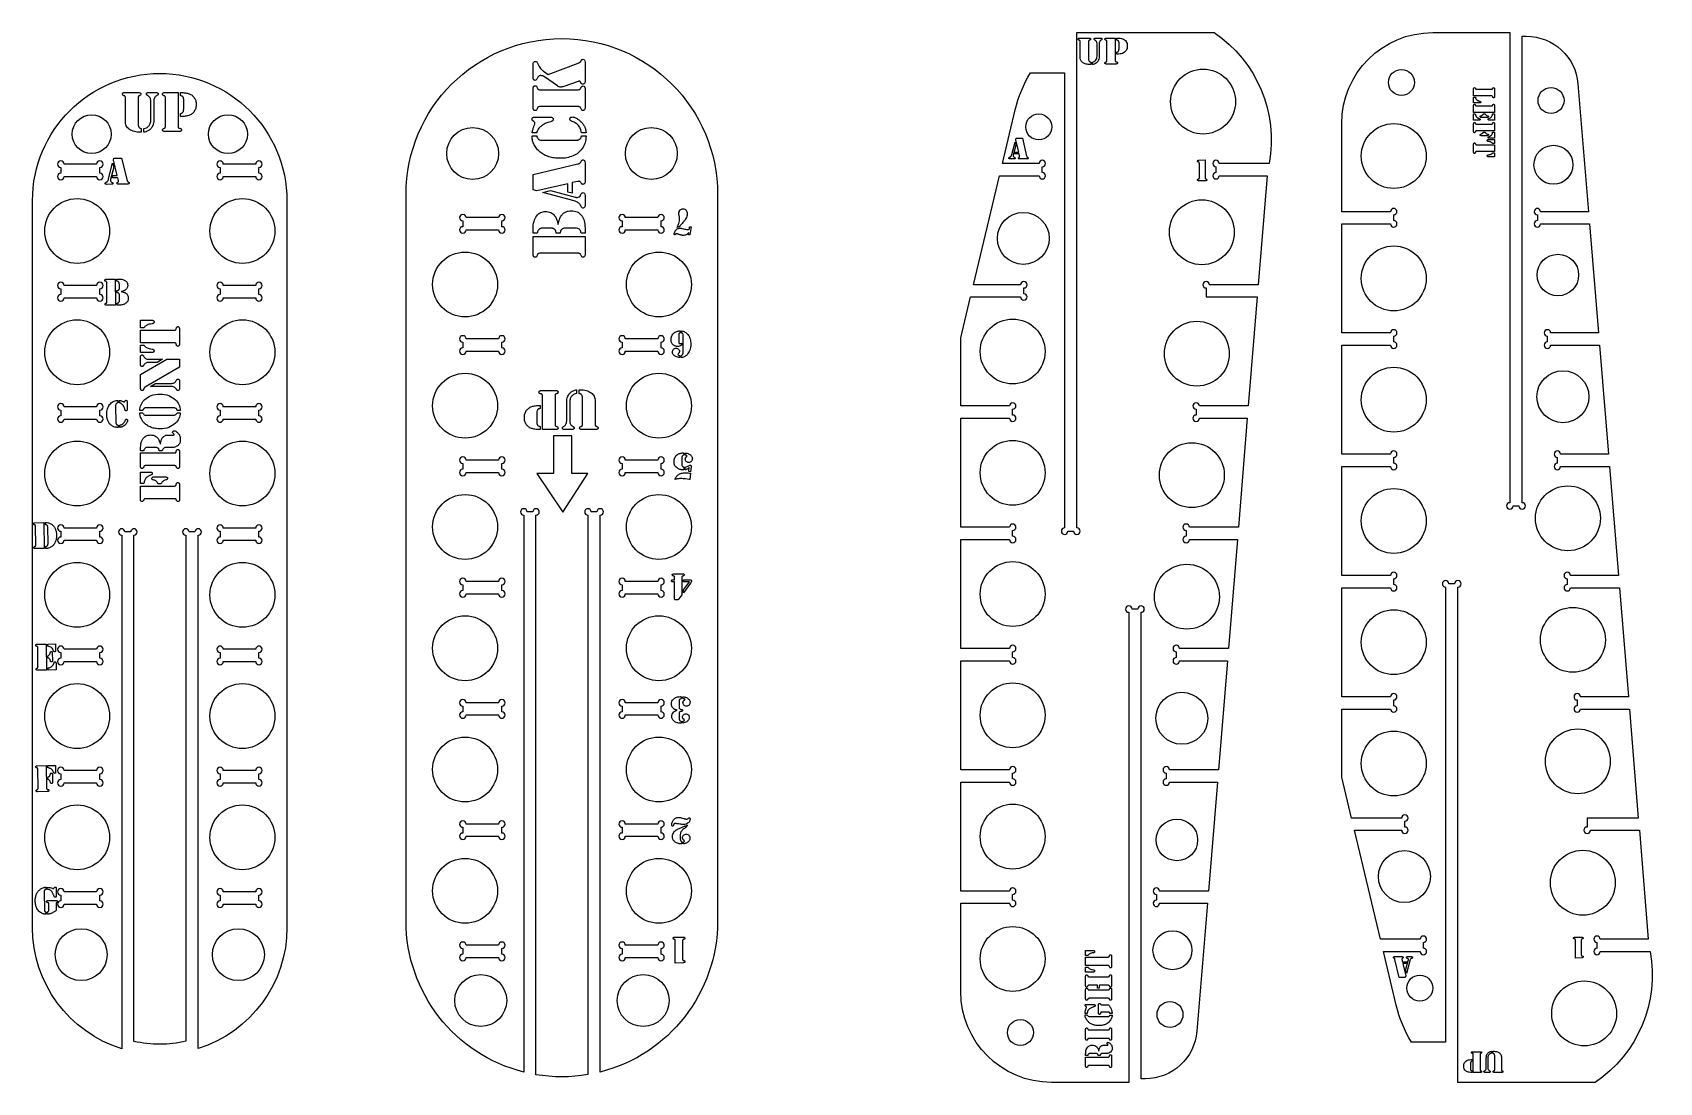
# Model space of a CAD drawing. Header units: inches. Extents: x -2.5 to 28.8, y -4.6 to 15.6.
import ezdxf

# ---------------------------------------------------------------- set-up
doc = ezdxf.new("R2010")
doc.units = ezdxf.units.IN
doc.header["$MEASUREMENT"] = 0
doc.layers.get('0').update_dxf_attribs({"lineweight": 0})

# ---------------------------------------------------------------- blocks, each defined once
blk = doc.blocks.new('Block_0')
at = {"color": 18, "lineweight": 25, "true_color": 0x000000}
for p, q in [((8.09, 15.042), (8.09, 14.674)), ((7.09, 14.741), (7.09, 15.002)), ((7.176, 14.743), (7.165, 14.717)), ((7.178, 15.022), (7.193, 14.984)), ((7.311, 14.853), (7.38, 14.803)), ((7.558, 14.584), (7.311, 14.759)), ((7.38, 14.803), (7.959, 15.024)), ((7.09, 14.167), (7.09, 14.532)), ((7.224, 14.512), (7.957, 14.512)), ((7.959, 14.669), (7.679, 14.576)), ((8.005, 14.533), (8.013, 14.556)), ((8.09, 14.532), (8.09, 14.167)), ((7.957, 14.187), (7.224, 14.187)), ((7.106, 13.902), (7.088, 13.911)), ((7.117, 13.985), (7.422, 13.985)), ((7.07, 13.606), (7.071, 13.622)), ((7.16, 13.68), (7.071, 13.68)), ((7.071, 13.622), (7.159, 13.622)), ((7.287, 13.537), (7.924, 13.537)), ((8.11, 13.683), (8.021, 13.683)), ((8.021, 13.622), (8.11, 13.622)), ((7.09, 12.88), (7.951, 13.083)), ((7.09, 12.584), (7.09, 12.88)), ((8.09, 13.102), (8.09, 12.737)), ((7.162, 12.566), (7.09, 12.584)), ((7.758, 12.701), (7.162, 12.566)), ((7.276, 12.534), (7.428, 12.571)), ((7.88, 12.368), (7.276, 12.534)), ((7.428, 12.571), (7.901, 12.442)), ((7.758, 12.537), (7.758, 12.701)), ((7.845, 12.517), (7.758, 12.537)), ((7.951, 12.745), (7.845, 12.721)), ((7.845, 12.721), (7.845, 12.517)), ((8.005, 12.479), (8.017, 12.505)), ((8.09, 12.475), (8.09, 12.289)), ((9.908, 12.052), (9.901, 12.093)), ((7.09, 11.746), (7.09, 11.83)), ((7.171, 11.746), (7.09, 11.746)), ((7.09, 11.341), (7.09, 11.686)), ((7.09, 11.686), (8.09, 11.686)), ((7.449, 11.846), (7.282, 11.846)), ((7.611, 11.748), (7.534, 11.748)), ((7.9, 11.846), (7.734, 11.846)), ((8.09, 11.746), (8.013, 11.746)), ((8.09, 11.833), (8.09, 11.746)), ((8.09, 11.686), (8.09, 11.341)), ((9.835, 11.728), (9.831, 11.723)), ((10.083, 11.715), (10.088, 11.757)), ((10.11, 11.715), (10.083, 11.715)), ((10.105, 11.863), (10.105, 11.871)), ((10.105, 11.871), (10.133, 11.871)), ((10.133, 11.871), (10.11, 11.715)), ((7.957, 11.361), (7.224, 11.361)), ((9.895, 9.791), (9.895, 9.654)), ((9.913, 9.865), (9.922, 9.865)), ((9.922, 9.865), (9.922, 9.827)), ((9.949, 9.827), (9.949, 9.865)), ((9.978, 9.443), (9.978, 9.778)), ((9.949, 9.63), (9.949, 9.588)), ((9.913, 9.39), (9.913, 9.353)), ((9.941, 9.353), (9.941, 9.39)), ((7.251, 8.716), (7.53, 8.716)), ((7.271, 7.966), (7.271, 8.611)), ((7.515, 8.616), (7.515, 8.066)), ((7.737, 8.13), (7.737, 8.489)), ((7.795, 8.489), (7.795, 8.13)), ((7.929, 8.73), (7.929, 8.658)), ((7.98, 8.658), (7.98, 8.73)), ((7.98, 8.73), (7.992, 8.73)), ((8.042, 8.066), (8.042, 8.527)), ((8.286, 8.496), (8.286, 8.066)), ((7.162, 8.282), (7.162, 8.106)), ((7.224, 8.428), (7.224, 8.369)), ((7.225, 8.025), (7.225, 7.966)), ((7.53, 7.966), (7.271, 7.966)), ((7.836, 7.966), (7.701, 7.966)), ((8.027, 7.966), (8.007, 7.968)), ((8.3, 7.966), (8.027, 7.966)), ((9.953, 7.403), (9.953, 7.309)), ((9.978, 7.514), (9.989, 7.514)), ((9.989, 7.514), (9.989, 7.473)), ((9.99, 7.241), (9.99, 7.188)), ((10.021, 7.473), (10.021, 7.513)), ((10.021, 7.189), (10.021, 7.241)), ((10.091, 7.154), (10.097, 7.231)), ((10.133, 7.247), (10.124, 7.151)), ((10.097, 7.003), (10.023, 7.013)), ((10.124, 7.151), (10.091, 7.154)), ((10.122, 7.123), (10.111, 7.002)), ((9.816, 5.034), (9.77, 5.034)), ((9.772, 5.07), (9.816, 5.07)), ((9.803, 5.186), (9.968, 5.186)), ((9.816, 5.07), (9.816, 5.117)), ((9.816, 4.706), (9.816, 5.034)), ((9.956, 5.117), (9.956, 4.78)), ((9.985, 5.034), (9.985, 5.07)), ((9.985, 5.07), (10.113, 5.07)), ((9.985, 4.874), (10.1, 5.034)), ((10.1, 5.034), (9.985, 5.034)), ((10.127, 5.015), (10.122, 5.007)), ((9.956, 4.78), (9.898, 4.701)), ((10.122, 5.007), (9.985, 4.82)), ((9.985, 4.82), (9.985, 4.874)), ((9.866, 4.686), (9.834, 4.686)), ((9.926, 2.82), (9.942, 2.819)), ((9.902, 2.73), (9.902, 2.625)), ((9.942, 2.819), (9.942, 2.781)), ((9.974, 2.781), (9.974, 2.819)), ((9.902, 2.494), (9.902, 2.48)), ((9.902, 2.48), (9.902, 2.397)), ((9.942, 2.307), (9.931, 2.307)), ((9.942, 2.346), (9.942, 2.307)), ((9.974, 2.309), (9.974, 2.346)), ((9.997, 2.377), (9.98, 2.391)), ((9.943, 0.486), (9.992, 0.471)), ((9.993, 0.32), (10.004, 0.327)), ((9.886, 0.272), (9.934, 0.291)), ((9.953, 0.022), (9.953, -0.018)), ((9.986, -0.017), (9.986, 0.022)), ((9.953, -0.018), (9.944, -0.018)), ((9.817, -1.814), (9.982, -1.814)), ((9.829, -2.314), (9.829, -1.884)), ((9.969, -1.884), (9.969, -2.227)), ((9.982, -2.306), (9.829, -2.314)), ((9.986, -2.264), (9.998, -2.266))]:
    blk.add_line(p, q, dxfattribs=at)
blk.add_lwpolyline([(7.839, 7.12), (7.839, 7.845), (7.48, 7.845), (7.48, 7.12), (7.164, 7.12), (7.66, 6.375), (8.146, 7.12)], close=True, dxfattribs=at)
for centre, radius in [((5.926, 13.283), 0.5), ((9.367, 13.283), 0.5), ((5.78, 10.76), 0.625), ((9.513, 10.76), 0.625), ((5.78, 8.424), 0.625), ((9.513, 8.424), 0.625), ((5.78, 6.088), 0.625), ((9.513, 6.088), 0.625), ((5.78, 3.752), 0.625), ((9.513, 3.752), 0.625), ((5.78, 1.416), 0.625), ((9.513, 1.416), 0.625), ((5.78, -0.921), 0.625), ((9.513, -0.921), 0.625), ((6.082, -3.035), 0.5), ((9.21, -3.035), 0.5)]:
    blk.add_circle(centre, radius, dxfattribs=at)
for points, knots in [([(7.084, 6.378), (7.084, 6.412), (7.112, 6.44), (7.146, 6.44), (7.181, 6.44), (7.209, 6.412), (7.209, 6.378), (7.209, 6.343), (7.181, 6.315), (7.146, 6.315), (7.146, 6.315), (7.146, -4.463), (7.146, -4.463), (7.477, -4.519), (7.815, -4.518), (8.146, -4.462), (8.146, -4.462), (8.146, 6.315), (8.146, 6.315), (8.112, 6.315), (8.084, 6.343), (8.084, 6.378), (8.084, 6.412), (8.112, 6.44), (8.146, 6.44), (8.181, 6.44), (8.209, 6.412), (8.209, 6.378), (8.209, 6.378), (8.32, 6.378), (8.32, 6.378), (8.32, 6.412), (8.348, 6.44), (8.383, 6.44), (8.417, 6.44), (8.445, 6.412), (8.445, 6.378), (8.445, 6.343), (8.417, 6.315), (8.383, 6.315), (8.383, 6.315), (8.383, -4.412), (8.383, -4.412), (9.712, -4.074), (10.643, -2.877), (10.643, -1.504), (10.643, -1.504), (10.643, 12.496), (10.643, 12.496), (10.643, 14.152), (9.3, 15.496), (7.643, 15.496), (5.987, 15.496), (4.643, 14.152), (4.643, 12.496), (4.643, 12.496), (4.643, -1.504), (4.643, -1.504), (4.643, -2.879), (5.577, -4.077), (6.91, -4.413), (6.91, -4.413), (6.91, 6.315), (6.91, 6.315), (6.876, 6.315), (6.848, 6.343), (6.848, 6.378), (6.848, 6.412), (6.876, 6.44), (6.91, 6.44), (6.945, 6.44), (6.973, 6.412), (6.973, 6.378), (6.973, 6.378), (7.084, 6.378), (7.084, 6.378)], [0, 0, 0, 0, 1, 1, 1, 2, 2, 2, 3, 3, 3, 4, 4, 4, 5, 5, 5, 6, 6, 6, 7, 7, 7, 8, 8, 8, 9, 9, 9, 10, 10, 10, 11, 11, 11, 12, 12, 12, 13, 13, 13, 14, 14, 14, 15, 15, 15, 16, 16, 16, 17, 17, 17, 18, 18, 18, 19, 19, 19, 20, 20, 20, 21, 21, 21, 22, 22, 22, 23, 23, 23, 24, 24, 24, 25, 25, 25, 25]), ([(7.09, 15.002), (7.091, 15.01), (7.091, 15.018), (7.093, 15.025), (7.095, 15.031), (7.098, 15.036), (7.102, 15.042)], [0, 0, 0, 0, 1, 1, 1, 2, 2, 2, 2]), ([(7.102, 15.042), (7.106, 15.046), (7.11, 15.05), (7.115, 15.053), (7.121, 15.055), (7.127, 15.056), (7.134, 15.056)], [0, 0, 0, 0, 1, 1, 1, 2, 2, 2, 2]), ([(7.134, 15.056), (7.143, 15.054), (7.153, 15.053), (7.16, 15.048), (7.168, 15.042), (7.173, 15.032), (7.178, 15.022)], [0, 0, 0, 0, 1, 1, 1, 2, 2, 2, 2]), ([(7.959, 15.024), (7.966, 15.027), (7.973, 15.029), (7.98, 15.033), (7.985, 15.036), (7.99, 15.039), (7.995, 15.042)], [0, 0, 0, 0, 1, 1, 1, 2, 2, 2, 2]), ([(7.995, 15.042), (7.999, 15.046), (8.002, 15.049), (8.005, 15.053), (8.009, 15.057), (8.011, 15.062), (8.013, 15.067)], [0, 0, 0, 0, 1, 1, 1, 2, 2, 2, 2]), ([(8.013, 15.067), (8.015, 15.071), (8.017, 15.076), (8.02, 15.08), (8.021, 15.082), (8.023, 15.085), (8.024, 15.087)], [0, 0, 0, 0, 1, 1, 1, 2, 2, 2, 2]), ([(8.024, 15.087), (8.028, 15.09), (8.032, 15.093), (8.036, 15.095), (8.041, 15.096), (8.046, 15.097), (8.052, 15.097)], [0, 0, 0, 0, 1, 1, 1, 2, 2, 2, 2]), ([(8.052, 15.097), (8.063, 15.094), (8.074, 15.091), (8.081, 15.083), (8.089, 15.074), (8.09, 15.058), (8.09, 15.042)], [0, 0, 0, 0, 1, 1, 1, 2, 2, 2, 2]), ([(7.098, 14.707), (7.096, 14.712), (7.094, 14.716), (7.092, 14.721), (7.091, 14.727), (7.09, 14.734), (7.09, 14.741)], [0, 0, 0, 0, 1, 1, 1, 2, 2, 2, 2]), ([(7.201, 14.773), (7.196, 14.769), (7.19, 14.765), (7.186, 14.76), (7.182, 14.755), (7.179, 14.749), (7.176, 14.743)], [0, 0, 0, 0, 1, 1, 1, 2, 2, 2, 2]), ([(7.193, 14.984), (7.197, 14.974), (7.202, 14.965), (7.207, 14.956), (7.215, 14.944), (7.224, 14.933), (7.233, 14.922)], [0, 0, 0, 0, 1, 1, 1, 2, 2, 2, 2]), ([(7.239, 14.784), (7.232, 14.783), (7.226, 14.783), (7.219, 14.781), (7.213, 14.779), (7.207, 14.776), (7.201, 14.773)], [0, 0, 0, 0, 1, 1, 1, 2, 2, 2, 2]), ([(7.233, 14.922), (7.243, 14.911), (7.253, 14.901), (7.264, 14.891), (7.279, 14.877), (7.295, 14.865), (7.311, 14.853)], [0, 0, 0, 0, 1, 1, 1, 2, 2, 2, 2]), ([(7.311, 14.759), (7.3, 14.766), (7.288, 14.773), (7.276, 14.777), (7.264, 14.781), (7.252, 14.782), (7.239, 14.784)], [0, 0, 0, 0, 1, 1, 1, 2, 2, 2, 2]), ([(7.09, 14.532), (7.091, 14.54), (7.091, 14.548), (7.093, 14.555), (7.095, 14.561), (7.097, 14.567), (7.1, 14.572)], [0, 0, 0, 0, 1, 1, 1, 2, 2, 2, 2]), ([(7.131, 14.692), (7.124, 14.693), (7.118, 14.693), (7.113, 14.696), (7.107, 14.698), (7.103, 14.703), (7.098, 14.707)], [0, 0, 0, 0, 1, 1, 1, 2, 2, 2, 2]), ([(7.1, 14.572), (7.104, 14.576), (7.108, 14.581), (7.112, 14.583), (7.117, 14.585), (7.123, 14.586), (7.128, 14.587)], [0, 0, 0, 0, 1, 1, 1, 2, 2, 2, 2]), ([(7.128, 14.587), (7.138, 14.585), (7.147, 14.584), (7.153, 14.579), (7.16, 14.574), (7.164, 14.566), (7.168, 14.557)], [0, 0, 0, 0, 1, 1, 1, 2, 2, 2, 2]), ([(7.165, 14.717), (7.161, 14.71), (7.157, 14.702), (7.151, 14.698), (7.146, 14.694), (7.138, 14.693), (7.131, 14.692)], [0, 0, 0, 0, 1, 1, 1, 2, 2, 2, 2]), ([(7.168, 14.557), (7.17, 14.551), (7.172, 14.544), (7.175, 14.538), (7.176, 14.535), (7.177, 14.532), (7.178, 14.529)], [0, 0, 0, 0, 1, 1, 1, 2, 2, 2, 2]), ([(7.178, 14.529), (7.179, 14.528), (7.18, 14.526), (7.181, 14.525), (7.182, 14.523), (7.184, 14.522), (7.186, 14.521)], [0, 0, 0, 0, 1, 1, 1, 2, 2, 2, 2]), ([(7.186, 14.521), (7.191, 14.518), (7.196, 14.516), (7.202, 14.514), (7.209, 14.512), (7.216, 14.512), (7.224, 14.512)], [0, 0, 0, 0, 1, 1, 1, 2, 2, 2, 2]), ([(7.613, 14.562), (7.604, 14.564), (7.595, 14.565), (7.587, 14.568), (7.576, 14.571), (7.567, 14.577), (7.558, 14.584)], [0, 0, 0, 0, 1, 1, 1, 2, 2, 2, 2]), ([(7.679, 14.576), (7.668, 14.572), (7.656, 14.568), (7.643, 14.566), (7.634, 14.564), (7.624, 14.563), (7.613, 14.562)], [0, 0, 0, 0, 1, 1, 1, 2, 2, 2, 2]), ([(7.957, 14.512), (7.969, 14.512), (7.981, 14.512), (7.99, 14.517), (7.996, 14.521), (8.001, 14.527), (8.005, 14.533)], [0, 0, 0, 0, 1, 1, 1, 2, 2, 2, 2]), ([(7.983, 14.675), (7.98, 14.675), (7.977, 14.674), (7.974, 14.674), (7.969, 14.673), (7.964, 14.671), (7.959, 14.669)], [0, 0, 0, 0, 1, 1, 1, 2, 2, 2, 2]), ([(7.998, 14.669), (7.996, 14.67), (7.994, 14.672), (7.991, 14.673), (7.989, 14.674), (7.986, 14.675), (7.983, 14.675)], [0, 0, 0, 0, 1, 1, 1, 2, 2, 2, 2]), ([(8.011, 14.646), (8.009, 14.651), (8.007, 14.656), (8.004, 14.66), (8.002, 14.663), (8, 14.666), (7.998, 14.669)], [0, 0, 0, 0, 1, 1, 1, 2, 2, 2, 2]), ([(8.048, 14.619), (8.04, 14.62), (8.033, 14.622), (8.027, 14.626), (8.02, 14.63), (8.016, 14.638), (8.011, 14.646)], [0, 0, 0, 0, 1, 1, 1, 2, 2, 2, 2]), ([(8.013, 14.556), (8.017, 14.564), (8.021, 14.572), (8.027, 14.577), (8.034, 14.581), (8.043, 14.583), (8.052, 14.584)], [0, 0, 0, 0, 1, 1, 1, 2, 2, 2, 2]), ([(8.079, 14.633), (8.075, 14.629), (8.071, 14.625), (8.066, 14.622), (8.061, 14.62), (8.054, 14.619), (8.048, 14.619)], [0, 0, 0, 0, 1, 1, 1, 2, 2, 2, 2]), ([(8.052, 14.584), (8.063, 14.581), (8.074, 14.578), (8.081, 14.571), (8.089, 14.562), (8.09, 14.547), (8.09, 14.532)], [0, 0, 0, 0, 1, 1, 1, 2, 2, 2, 2]), ([(8.09, 14.674), (8.09, 14.666), (8.09, 14.658), (8.088, 14.65), (8.086, 14.644), (8.083, 14.639), (8.079, 14.633)], [0, 0, 0, 0, 1, 1, 1, 2, 2, 2, 2]), ([(7.1, 14.126), (7.097, 14.132), (7.095, 14.137), (7.093, 14.143), (7.091, 14.151), (7.091, 14.159), (7.09, 14.167)], [0, 0, 0, 0, 1, 1, 1, 2, 2, 2, 2]), ([(7.128, 14.112), (7.123, 14.112), (7.117, 14.113), (7.112, 14.115), (7.108, 14.118), (7.104, 14.122), (7.1, 14.126)], [0, 0, 0, 0, 1, 1, 1, 2, 2, 2, 2]), ([(7.168, 14.141), (7.164, 14.133), (7.16, 14.124), (7.153, 14.119), (7.147, 14.114), (7.138, 14.113), (7.128, 14.112)], [0, 0, 0, 0, 1, 1, 1, 2, 2, 2, 2]), ([(7.178, 14.169), (7.177, 14.166), (7.176, 14.163), (7.175, 14.16), (7.172, 14.154), (7.17, 14.148), (7.168, 14.141)], [0, 0, 0, 0, 1, 1, 1, 2, 2, 2, 2]), ([(7.186, 14.178), (7.184, 14.176), (7.182, 14.175), (7.181, 14.173), (7.18, 14.172), (7.179, 14.171), (7.178, 14.169)], [0, 0, 0, 0, 1, 1, 1, 2, 2, 2, 2]), ([(7.224, 14.187), (7.216, 14.186), (7.209, 14.186), (7.202, 14.184), (7.196, 14.183), (7.191, 14.18), (7.186, 14.178)], [0, 0, 0, 0, 1, 1, 1, 2, 2, 2, 2]), ([(7.994, 14.178), (7.989, 14.18), (7.984, 14.183), (7.979, 14.184), (7.972, 14.186), (7.965, 14.186), (7.957, 14.187)], [0, 0, 0, 0, 1, 1, 1, 2, 2, 2, 2]), ([(8.003, 14.169), (8.002, 14.171), (8.001, 14.172), (8, 14.173), (7.998, 14.175), (7.996, 14.176), (7.994, 14.178)], [0, 0, 0, 0, 1, 1, 1, 2, 2, 2, 2]), ([(8.013, 14.141), (8.011, 14.148), (8.009, 14.154), (8.006, 14.16), (8.005, 14.163), (8.004, 14.166), (8.003, 14.169)], [0, 0, 0, 0, 1, 1, 1, 2, 2, 2, 2]), ([(8.052, 14.112), (8.043, 14.113), (8.034, 14.114), (8.027, 14.119), (8.021, 14.124), (8.017, 14.133), (8.013, 14.141)], [0, 0, 0, 0, 1, 1, 1, 2, 2, 2, 2]), ([(8.08, 14.126), (8.077, 14.122), (8.073, 14.118), (8.068, 14.115), (8.064, 14.113), (8.058, 14.112), (8.052, 14.112)], [0, 0, 0, 0, 1, 1, 1, 2, 2, 2, 2]), ([(8.09, 14.167), (8.09, 14.159), (8.09, 14.151), (8.088, 14.143), (8.086, 14.137), (8.083, 14.132), (8.08, 14.126)], [0, 0, 0, 0, 1, 1, 1, 2, 2, 2, 2]), ([(7.071, 13.944), (7.071, 13.95), (7.071, 13.956), (7.074, 13.962), (7.075, 13.966), (7.079, 13.97), (7.082, 13.974)], [0, 0, 0, 0, 1, 1, 1, 2, 2, 2, 2]), ([(7.088, 13.911), (7.083, 13.915), (7.078, 13.919), (7.075, 13.924), (7.072, 13.929), (7.071, 13.937), (7.071, 13.944)], [0, 0, 0, 0, 1, 1, 1, 2, 2, 2, 2]), ([(7.082, 13.974), (7.087, 13.978), (7.092, 13.981), (7.097, 13.982), (7.103, 13.985), (7.11, 13.985), (7.117, 13.985)], [0, 0, 0, 0, 1, 1, 1, 2, 2, 2, 2]), ([(7.084, 13.739), (7.087, 13.749), (7.091, 13.76), (7.094, 13.77), (7.1, 13.787), (7.106, 13.803), (7.112, 13.82)], [0, 0, 0, 0, 1, 1, 1, 2, 2, 2, 2]), ([(7.125, 13.869), (7.124, 13.876), (7.123, 13.883), (7.12, 13.888), (7.117, 13.893), (7.111, 13.898), (7.106, 13.902)], [0, 0, 0, 0, 1, 1, 1, 2, 2, 2, 2]), ([(7.112, 13.82), (7.115, 13.83), (7.119, 13.84), (7.122, 13.851), (7.123, 13.857), (7.124, 13.863), (7.125, 13.869)], [0, 0, 0, 0, 1, 1, 1, 2, 2, 2, 2]), ([(7.225, 13.795), (7.216, 13.786), (7.207, 13.777), (7.199, 13.768), (7.192, 13.759), (7.186, 13.75), (7.18, 13.74)], [0, 0, 0, 0, 1, 1, 1, 2, 2, 2, 2]), ([(7.338, 13.866), (7.316, 13.856), (7.295, 13.846), (7.275, 13.833), (7.258, 13.821), (7.241, 13.808), (7.225, 13.795)], [0, 0, 0, 0, 1, 1, 1, 2, 2, 2, 2]), ([(7.429, 13.896), (7.412, 13.892), (7.394, 13.887), (7.377, 13.881), (7.364, 13.877), (7.351, 13.872), (7.338, 13.866)], [0, 0, 0, 0, 1, 1, 1, 2, 2, 2, 2]), ([(7.422, 13.985), (7.43, 13.985), (7.439, 13.985), (7.447, 13.982), (7.453, 13.98), (7.458, 13.976), (7.464, 13.972)], [0, 0, 0, 0, 1, 1, 1, 2, 2, 2, 2]), ([(7.466, 13.914), (7.461, 13.91), (7.456, 13.907), (7.451, 13.904), (7.444, 13.901), (7.436, 13.899), (7.429, 13.896)], [0, 0, 0, 0, 1, 1, 1, 2, 2, 2, 2]), ([(7.464, 13.972), (7.468, 13.967), (7.472, 13.963), (7.474, 13.958), (7.476, 13.953), (7.477, 13.947), (7.477, 13.942)], [0, 0, 0, 0, 1, 1, 1, 2, 2, 2, 2]), ([(7.477, 13.942), (7.477, 13.936), (7.476, 13.931), (7.474, 13.926), (7.472, 13.922), (7.469, 13.918), (7.466, 13.914)], [0, 0, 0, 0, 1, 1, 1, 2, 2, 2, 2]), ([(7.8, 13.946), (7.8, 13.951), (7.801, 13.957), (7.803, 13.962), (7.805, 13.967), (7.809, 13.971), (7.813, 13.975)], [0, 0, 0, 0, 1, 1, 1, 2, 2, 2, 2]), ([(7.809, 13.92), (7.807, 13.923), (7.804, 13.927), (7.802, 13.931), (7.8, 13.935), (7.8, 13.941), (7.8, 13.946)], [0, 0, 0, 0, 1, 1, 1, 2, 2, 2, 2]), ([(7.843, 13.902), (7.836, 13.905), (7.829, 13.907), (7.823, 13.91), (7.818, 13.913), (7.814, 13.916), (7.809, 13.92)], [0, 0, 0, 0, 1, 1, 1, 2, 2, 2, 2]), ([(7.813, 13.975), (7.817, 13.978), (7.822, 13.982), (7.828, 13.984), (7.833, 13.986), (7.839, 13.986), (7.846, 13.987)], [0, 0, 0, 0, 1, 1, 1, 2, 2, 2, 2]), ([(7.921, 13.863), (7.909, 13.871), (7.896, 13.879), (7.884, 13.886), (7.87, 13.892), (7.857, 13.897), (7.843, 13.902)], [0, 0, 0, 0, 1, 1, 1, 2, 2, 2, 2]), ([(7.846, 13.987), (7.858, 13.985), (7.87, 13.984), (7.882, 13.98), (7.897, 13.976), (7.911, 13.969), (7.926, 13.961)], [0, 0, 0, 0, 1, 1, 1, 2, 2, 2, 2]), ([(7.978, 13.803), (7.97, 13.814), (7.962, 13.825), (7.953, 13.835), (7.943, 13.845), (7.932, 13.854), (7.921, 13.863)], [0, 0, 0, 0, 1, 1, 1, 2, 2, 2, 2]), ([(7.926, 13.961), (7.941, 13.952), (7.956, 13.943), (7.971, 13.932), (7.985, 13.922), (7.999, 13.909), (8.012, 13.896)], [0, 0, 0, 0, 1, 1, 1, 2, 2, 2, 2]), ([(8.021, 13.683), (8.017, 13.702), (8.014, 13.722), (8.008, 13.741), (8, 13.763), (7.989, 13.783), (7.978, 13.803)], [0, 0, 0, 0, 1, 1, 1, 2, 2, 2, 2]), ([(8.012, 13.896), (8.027, 13.881), (8.042, 13.865), (8.054, 13.847), (8.065, 13.832), (8.075, 13.814), (8.084, 13.797)], [0, 0, 0, 0, 1, 1, 1, 2, 2, 2, 2]), ([(8.084, 13.797), (8.091, 13.779), (8.098, 13.762), (8.102, 13.743), (8.107, 13.723), (8.108, 13.703), (8.11, 13.683)], [0, 0, 0, 0, 1, 1, 1, 2, 2, 2, 2]), ([(7.113, 13.448), (7.1, 13.475), (7.088, 13.501), (7.081, 13.529), (7.074, 13.554), (7.072, 13.58), (7.07, 13.606)], [0, 0, 0, 0, 1, 1, 1, 2, 2, 2, 2]), ([(7.071, 13.68), (7.073, 13.691), (7.075, 13.702), (7.077, 13.713), (7.079, 13.721), (7.082, 13.73), (7.084, 13.739)], [0, 0, 0, 0, 1, 1, 1, 2, 2, 2, 2]), ([(7.159, 13.622), (7.162, 13.609), (7.165, 13.596), (7.172, 13.585), (7.178, 13.575), (7.188, 13.566), (7.197, 13.558)], [0, 0, 0, 0, 1, 1, 1, 2, 2, 2, 2]), ([(7.18, 13.74), (7.175, 13.731), (7.171, 13.722), (7.167, 13.712), (7.164, 13.702), (7.162, 13.691), (7.16, 13.68)], [0, 0, 0, 0, 1, 1, 1, 2, 2, 2, 2]), ([(7.197, 13.558), (7.21, 13.552), (7.222, 13.546), (7.236, 13.542), (7.252, 13.538), (7.27, 13.537), (7.287, 13.537)], [0, 0, 0, 0, 1, 1, 1, 2, 2, 2, 2]), ([(7.924, 13.537), (7.93, 13.537), (7.936, 13.537), (7.941, 13.539), (7.948, 13.54), (7.954, 13.542), (7.96, 13.544)], [0, 0, 0, 0, 1, 1, 1, 2, 2, 2, 2]), ([(7.96, 13.544), (7.966, 13.546), (7.971, 13.549), (7.977, 13.552), (7.982, 13.555), (7.987, 13.558), (7.991, 13.562)], [0, 0, 0, 0, 1, 1, 1, 2, 2, 2, 2]), ([(7.991, 13.562), (7.996, 13.565), (8, 13.569), (8.004, 13.574), (8.007, 13.578), (8.01, 13.582), (8.012, 13.587)], [0, 0, 0, 0, 1, 1, 1, 2, 2, 2, 2]), ([(8.012, 13.587), (8.014, 13.592), (8.016, 13.597), (8.018, 13.602), (8.019, 13.609), (8.02, 13.616), (8.021, 13.622)], [0, 0, 0, 0, 1, 1, 1, 2, 2, 2, 2]), ([(8.11, 13.622), (8.107, 13.577), (8.105, 13.532), (8.092, 13.49), (8.079, 13.45), (8.058, 13.413), (8.036, 13.376)], [0, 0, 0, 0, 1, 1, 1, 2, 2, 2, 2]), ([(7.227, 13.308), (7.205, 13.329), (7.182, 13.349), (7.163, 13.373), (7.144, 13.396), (7.129, 13.422), (7.113, 13.448)], [0, 0, 0, 0, 1, 1, 1, 2, 2, 2, 2]), ([(7.393, 13.22), (7.363, 13.231), (7.332, 13.242), (7.304, 13.257), (7.277, 13.272), (7.252, 13.29), (7.227, 13.308)], [0, 0, 0, 0, 1, 1, 1, 2, 2, 2, 2]), ([(7.6, 13.19), (7.564, 13.191), (7.528, 13.192), (7.493, 13.197), (7.459, 13.202), (7.426, 13.211), (7.393, 13.22)], [0, 0, 0, 0, 1, 1, 1, 2, 2, 2, 2]), ([(7.861, 13.236), (7.821, 13.223), (7.781, 13.209), (7.74, 13.201), (7.694, 13.192), (7.647, 13.191), (7.6, 13.19)], [0, 0, 0, 0, 1, 1, 1, 2, 2, 2, 2]), ([(8.036, 13.376), (8.012, 13.347), (7.988, 13.318), (7.96, 13.295), (7.93, 13.271), (7.895, 13.254), (7.861, 13.236)], [0, 0, 0, 0, 1, 1, 1, 2, 2, 2, 2]), ([(8.03, 13.152), (8.033, 13.154), (8.036, 13.156), (8.04, 13.158), (8.044, 13.159), (8.048, 13.159), (8.052, 13.159)], [0, 0, 0, 0, 1, 1, 1, 2, 2, 2, 2]), ([(8.052, 13.159), (8.063, 13.156), (8.074, 13.152), (8.081, 13.145), (8.09, 13.135), (8.09, 13.119), (8.09, 13.102)], [0, 0, 0, 0, 1, 1, 1, 2, 2, 2, 2]), ([(7.951, 13.083), (7.958, 13.085), (7.966, 13.087), (7.973, 13.09), (7.979, 13.092), (7.985, 13.094), (7.991, 13.096)], [0, 0, 0, 0, 1, 1, 1, 2, 2, 2, 2]), ([(7.991, 13.096), (7.996, 13.1), (8.001, 13.103), (8.004, 13.107), (8.009, 13.112), (8.011, 13.119), (8.014, 13.126)], [0, 0, 0, 0, 1, 1, 1, 2, 2, 2, 2]), ([(8.014, 13.126), (8.017, 13.131), (8.019, 13.137), (8.022, 13.142), (8.025, 13.146), (8.027, 13.149), (8.03, 13.152)], [0, 0, 0, 0, 1, 1, 1, 2, 2, 2, 2]), ([(7.973, 12.747), (7.969, 12.747), (7.965, 12.747), (7.961, 12.746), (7.958, 12.746), (7.955, 12.745), (7.951, 12.745)], [0, 0, 0, 0, 1, 1, 1, 2, 2, 2, 2]), ([(7.995, 12.741), (7.992, 12.743), (7.989, 12.745), (7.985, 12.746), (7.981, 12.747), (7.977, 12.747), (7.973, 12.747)], [0, 0, 0, 0, 1, 1, 1, 2, 2, 2, 2]), ([(8.011, 12.721), (8.009, 12.725), (8.007, 12.729), (8.004, 12.733), (8.001, 12.736), (7.998, 12.739), (7.995, 12.741)], [0, 0, 0, 0, 1, 1, 1, 2, 2, 2, 2]), ([(8.03, 12.694), (8.027, 12.697), (8.024, 12.7), (8.021, 12.704), (8.017, 12.709), (8.014, 12.715), (8.011, 12.721)], [0, 0, 0, 0, 1, 1, 1, 2, 2, 2, 2]), ([(8.052, 12.688), (8.047, 12.689), (8.043, 12.689), (8.039, 12.69), (8.036, 12.691), (8.033, 12.693), (8.03, 12.694)], [0, 0, 0, 0, 1, 1, 1, 2, 2, 2, 2]), ([(8.08, 12.702), (8.076, 12.698), (8.072, 12.694), (8.067, 12.692), (8.063, 12.689), (8.057, 12.689), (8.052, 12.688)], [0, 0, 0, 0, 1, 1, 1, 2, 2, 2, 2]), ([(8.09, 12.737), (8.09, 12.73), (8.09, 12.723), (8.088, 12.717), (8.086, 12.712), (8.083, 12.707), (8.08, 12.702)], [0, 0, 0, 0, 1, 1, 1, 2, 2, 2, 2]), ([(7.96, 12.335), (7.949, 12.341), (7.937, 12.348), (7.925, 12.353), (7.911, 12.36), (7.895, 12.364), (7.88, 12.368)], [0, 0, 0, 0, 1, 1, 1, 2, 2, 2, 2]), ([(7.901, 12.442), (7.908, 12.44), (7.914, 12.438), (7.921, 12.437), (7.927, 12.436), (7.933, 12.436), (7.939, 12.436)], [0, 0, 0, 0, 1, 1, 1, 2, 2, 2, 2]), ([(7.939, 12.436), (7.954, 12.438), (7.968, 12.439), (7.979, 12.446), (7.99, 12.454), (7.998, 12.466), (8.005, 12.479)], [0, 0, 0, 0, 1, 1, 1, 2, 2, 2, 2]), ([(7.989, 12.307), (7.985, 12.312), (7.981, 12.317), (7.976, 12.321), (7.971, 12.326), (7.966, 12.33), (7.96, 12.335)], [0, 0, 0, 0, 1, 1, 1, 2, 2, 2, 2]), ([(8.013, 12.263), (8.009, 12.272), (8.005, 12.28), (8, 12.289), (7.997, 12.295), (7.993, 12.301), (7.989, 12.307)], [0, 0, 0, 0, 1, 1, 1, 2, 2, 2, 2]), ([(8.048, 12.231), (8.041, 12.233), (8.034, 12.235), (8.028, 12.239), (8.021, 12.244), (8.017, 12.253), (8.013, 12.263)], [0, 0, 0, 0, 1, 1, 1, 2, 2, 2, 2]), ([(8.017, 12.505), (8.021, 12.512), (8.026, 12.519), (8.032, 12.523), (8.038, 12.527), (8.046, 12.528), (8.054, 12.529)], [0, 0, 0, 0, 1, 1, 1, 2, 2, 2, 2]), ([(8.079, 12.246), (8.075, 12.242), (8.071, 12.237), (8.066, 12.234), (8.06, 12.232), (8.054, 12.231), (8.048, 12.231)], [0, 0, 0, 0, 1, 1, 1, 2, 2, 2, 2]), ([(8.054, 12.529), (8.064, 12.525), (8.075, 12.522), (8.081, 12.515), (8.09, 12.506), (8.09, 12.491), (8.09, 12.475)], [0, 0, 0, 0, 1, 1, 1, 2, 2, 2, 2]), ([(8.09, 12.289), (8.09, 12.281), (8.09, 12.273), (8.088, 12.265), (8.086, 12.258), (8.082, 12.252), (8.079, 12.246)], [0, 0, 0, 0, 1, 1, 1, 2, 2, 2, 2]), ([(6.489, 11.873), (6.523, 11.873), (6.551, 11.845), (6.551, 11.81), (6.551, 11.776), (6.523, 11.748), (6.489, 11.748), (6.454, 11.748), (6.426, 11.776), (6.426, 11.81), (6.426, 11.81), (5.801, 11.81), (5.801, 11.81), (5.801, 11.776), (5.773, 11.748), (5.739, 11.748), (5.704, 11.748), (5.676, 11.776), (5.676, 11.81), (5.676, 11.845), (5.704, 11.873), (5.739, 11.873), (5.739, 11.873), (5.739, 11.984), (5.739, 11.984), (5.704, 11.984), (5.676, 12.012), (5.676, 12.047), (5.676, 12.081), (5.704, 12.109), (5.739, 12.109), (5.773, 12.109), (5.801, 12.081), (5.801, 12.047), (5.801, 12.047), (6.426, 12.047), (6.426, 12.047), (6.426, 12.081), (6.454, 12.109), (6.489, 12.109), (6.523, 12.109), (6.551, 12.081), (6.551, 12.047), (6.551, 12.012), (6.523, 11.984), (6.489, 11.984), (6.489, 11.984), (6.489, 11.873), (6.489, 11.873)], [0, 0, 0, 0, 1, 1, 1, 2, 2, 2, 3, 3, 3, 4, 4, 4, 5, 5, 5, 6, 6, 6, 7, 7, 7, 8, 8, 8, 9, 9, 9, 10, 10, 10, 11, 11, 11, 12, 12, 12, 13, 13, 13, 14, 14, 14, 15, 15, 15, 16, 16, 16, 16]), ([(7.09, 11.83), (7.092, 11.88), (7.093, 11.93), (7.108, 11.977), (7.119, 12.015), (7.139, 12.05), (7.159, 12.085)], [0, 0, 0, 0, 1, 1, 1, 2, 2, 2, 2]), ([(7.159, 12.085), (7.17, 12.097), (7.181, 12.11), (7.194, 12.12), (7.207, 12.13), (7.221, 12.138), (7.235, 12.146)], [0, 0, 0, 0, 1, 1, 1, 2, 2, 2, 2]), ([(7.235, 12.146), (7.251, 12.152), (7.266, 12.159), (7.282, 12.162), (7.298, 12.166), (7.315, 12.167), (7.332, 12.168)], [0, 0, 0, 0, 1, 1, 1, 2, 2, 2, 2]), ([(7.332, 12.168), (7.349, 12.167), (7.366, 12.166), (7.382, 12.162), (7.398, 12.159), (7.413, 12.152), (7.429, 12.146)], [0, 0, 0, 0, 1, 1, 1, 2, 2, 2, 2]), ([(7.429, 12.146), (7.443, 12.138), (7.458, 12.13), (7.47, 12.12), (7.483, 12.11), (7.494, 12.098), (7.504, 12.085)], [0, 0, 0, 0, 1, 1, 1, 2, 2, 2, 2]), ([(7.504, 12.085), (7.512, 12.075), (7.519, 12.065), (7.526, 12.055), (7.532, 12.044), (7.537, 12.032), (7.542, 12.02)], [0, 0, 0, 0, 1, 1, 1, 2, 2, 2, 2]), ([(7.542, 12.02), (7.548, 12.005), (7.553, 11.99), (7.557, 11.974), (7.563, 11.955), (7.568, 11.934), (7.572, 11.914)], [0, 0, 0, 0, 1, 1, 1, 2, 2, 2, 2]), ([(7.572, 11.914), (7.576, 11.934), (7.58, 11.953), (7.585, 11.972), (7.589, 11.987), (7.594, 12.001), (7.598, 12.016)], [0, 0, 0, 0, 1, 1, 1, 2, 2, 2, 2]), ([(7.598, 12.016), (7.602, 12.027), (7.607, 12.038), (7.612, 12.049), (7.617, 12.06), (7.623, 12.07), (7.63, 12.08)], [0, 0, 0, 0, 1, 1, 1, 2, 2, 2, 2]), ([(7.63, 12.08), (7.641, 12.095), (7.652, 12.11), (7.666, 12.123), (7.68, 12.135), (7.696, 12.145), (7.713, 12.155)], [0, 0, 0, 0, 1, 1, 1, 2, 2, 2, 2]), ([(7.713, 12.155), (7.731, 12.162), (7.749, 12.17), (7.767, 12.174), (7.787, 12.179), (7.808, 12.18), (7.828, 12.181)], [0, 0, 0, 0, 1, 1, 1, 2, 2, 2, 2]), ([(7.828, 12.181), (7.867, 12.177), (7.906, 12.174), (7.94, 12.158), (7.971, 12.142), (7.998, 12.115), (8.024, 12.088)], [0, 0, 0, 0, 1, 1, 1, 2, 2, 2, 2]), ([(8.024, 12.088), (8.035, 12.072), (8.046, 12.056), (8.055, 12.038), (8.064, 12.021), (8.069, 12.002), (8.075, 11.983)], [0, 0, 0, 0, 1, 1, 1, 2, 2, 2, 2]), ([(8.075, 11.983), (8.08, 11.961), (8.084, 11.939), (8.087, 11.917), (8.09, 11.889), (8.09, 11.861), (8.09, 11.833)], [0, 0, 0, 0, 1, 1, 1, 2, 2, 2, 2]), ([(9.491, 12.047), (9.491, 12.081), (9.519, 12.109), (9.554, 12.109), (9.588, 12.109), (9.616, 12.081), (9.616, 12.047), (9.616, 12.012), (9.588, 11.984), (9.554, 11.984), (9.554, 11.984), (9.554, 11.873), (9.554, 11.873), (9.588, 11.873), (9.616, 11.845), (9.616, 11.81), (9.616, 11.776), (9.588, 11.748), (9.554, 11.748), (9.519, 11.748), (9.491, 11.776), (9.491, 11.81), (9.491, 11.81), (8.866, 11.81), (8.866, 11.81), (8.866, 11.776), (8.838, 11.748), (8.804, 11.748), (8.769, 11.748), (8.741, 11.776), (8.741, 11.81), (8.741, 11.845), (8.769, 11.873), (8.804, 11.873), (8.804, 11.873), (8.804, 11.984), (8.804, 11.984), (8.769, 11.984), (8.741, 12.012), (8.741, 12.047), (8.741, 12.081), (8.769, 12.109), (8.804, 12.109), (8.838, 12.109), (8.866, 12.081), (8.866, 12.047), (8.866, 12.047), (9.491, 12.047), (9.491, 12.047)], [0, 0, 0, 0, 1, 1, 1, 2, 2, 2, 3, 3, 3, 4, 4, 4, 5, 5, 5, 6, 6, 6, 7, 7, 7, 8, 8, 8, 9, 9, 9, 10, 10, 10, 11, 11, 11, 12, 12, 12, 13, 13, 13, 14, 14, 14, 15, 15, 15, 16, 16, 16, 16]), ([(9.862, 11.858), (9.87, 11.872), (9.877, 11.886), (9.883, 11.901), (9.888, 11.913), (9.892, 11.925), (9.896, 11.936)], [0, 0, 0, 0, 1, 1, 1, 2, 2, 2, 2]), ([(9.896, 11.936), (9.9, 11.952), (9.904, 11.967), (9.907, 11.983), (9.909, 11.996), (9.91, 12.01), (9.91, 12.023)], [0, 0, 0, 0, 1, 1, 1, 2, 2, 2, 2]), ([(9.898, 12.131), (9.899, 12.144), (9.9, 12.156), (9.904, 12.168), (9.909, 12.178), (9.916, 12.187), (9.924, 12.196)], [0, 0, 0, 0, 1, 1, 1, 2, 2, 2, 2]), ([(9.901, 12.093), (9.9, 12.099), (9.899, 12.105), (9.899, 12.112), (9.898, 12.118), (9.898, 12.124), (9.898, 12.131)], [0, 0, 0, 0, 1, 1, 1, 2, 2, 2, 2]), ([(9.91, 12.023), (9.91, 12.028), (9.91, 12.033), (9.91, 12.038), (9.91, 12.043), (9.909, 12.047), (9.908, 12.052)], [0, 0, 0, 0, 1, 1, 1, 2, 2, 2, 2]), ([(9.924, 12.196), (9.932, 12.202), (9.94, 12.208), (9.949, 12.212), (9.958, 12.216), (9.968, 12.217), (9.978, 12.217)], [0, 0, 0, 0, 1, 1, 1, 2, 2, 2, 2]), ([(9.971, 11.951), (9.963, 11.941), (9.954, 11.932), (9.946, 11.922), (9.94, 11.915), (9.934, 11.908), (9.929, 11.901)], [0, 0, 0, 0, 1, 1, 1, 2, 2, 2, 2]), ([(10.012, 11.998), (10.006, 11.992), (10.001, 11.985), (9.995, 11.979), (9.988, 11.969), (9.979, 11.96), (9.971, 11.951)], [0, 0, 0, 0, 1, 1, 1, 2, 2, 2, 2]), ([(9.978, 12.217), (9.989, 12.216), (10, 12.215), (10.01, 12.211), (10.019, 12.206), (10.028, 12.198), (10.036, 12.19)], [0, 0, 0, 0, 1, 1, 1, 2, 2, 2, 2]), ([(10.032, 12.029), (10.029, 12.024), (10.026, 12.019), (10.023, 12.014), (10.019, 12.009), (10.016, 12.004), (10.012, 11.998)], [0, 0, 0, 0, 1, 1, 1, 2, 2, 2, 2]), ([(10.058, 12.12), (10.057, 12.105), (10.055, 12.09), (10.052, 12.075), (10.047, 12.059), (10.04, 12.044), (10.032, 12.029)], [0, 0, 0, 0, 1, 1, 1, 2, 2, 2, 2]), ([(10.036, 12.19), (10.042, 12.18), (10.049, 12.17), (10.052, 12.159), (10.057, 12.147), (10.057, 12.133), (10.058, 12.12)], [0, 0, 0, 0, 1, 1, 1, 2, 2, 2, 2]), ([(7.182, 11.792), (7.179, 11.785), (7.177, 11.779), (7.175, 11.772), (7.173, 11.763), (7.172, 11.754), (7.171, 11.746)], [0, 0, 0, 0, 1, 1, 1, 2, 2, 2, 2]), ([(7.207, 11.823), (7.202, 11.819), (7.196, 11.814), (7.192, 11.808), (7.188, 11.803), (7.185, 11.798), (7.182, 11.792)], [0, 0, 0, 0, 1, 1, 1, 2, 2, 2, 2]), ([(7.241, 11.839), (7.234, 11.837), (7.228, 11.835), (7.222, 11.832), (7.216, 11.829), (7.212, 11.826), (7.207, 11.823)], [0, 0, 0, 0, 1, 1, 1, 2, 2, 2, 2]), ([(7.282, 11.846), (7.276, 11.846), (7.269, 11.845), (7.262, 11.844), (7.255, 11.843), (7.248, 11.841), (7.241, 11.839)], [0, 0, 0, 0, 1, 1, 1, 2, 2, 2, 2]), ([(7.482, 11.837), (7.476, 11.839), (7.471, 11.842), (7.465, 11.843), (7.46, 11.845), (7.455, 11.845), (7.449, 11.846)], [0, 0, 0, 0, 1, 1, 1, 2, 2, 2, 2]), ([(7.51, 11.817), (7.506, 11.821), (7.502, 11.825), (7.498, 11.828), (7.493, 11.832), (7.487, 11.834), (7.482, 11.837)], [0, 0, 0, 0, 1, 1, 1, 2, 2, 2, 2]), ([(7.527, 11.79), (7.525, 11.795), (7.523, 11.8), (7.52, 11.804), (7.517, 11.809), (7.514, 11.813), (7.51, 11.817)], [0, 0, 0, 0, 1, 1, 1, 2, 2, 2, 2]), ([(7.534, 11.748), (7.534, 11.756), (7.533, 11.764), (7.531, 11.772), (7.53, 11.778), (7.529, 11.784), (7.527, 11.79)], [0, 0, 0, 0, 1, 1, 1, 2, 2, 2, 2]), ([(7.62, 11.79), (7.618, 11.784), (7.616, 11.778), (7.615, 11.772), (7.613, 11.764), (7.612, 11.756), (7.611, 11.748)], [0, 0, 0, 0, 1, 1, 1, 2, 2, 2, 2]), ([(7.639, 11.817), (7.635, 11.812), (7.631, 11.808), (7.628, 11.804), (7.625, 11.799), (7.622, 11.794), (7.62, 11.79)], [0, 0, 0, 0, 1, 1, 1, 2, 2, 2, 2]), ([(7.676, 11.84), (7.67, 11.837), (7.663, 11.835), (7.657, 11.831), (7.65, 11.827), (7.645, 11.822), (7.639, 11.817)], [0, 0, 0, 0, 1, 1, 1, 2, 2, 2, 2]), ([(7.734, 11.846), (7.723, 11.846), (7.712, 11.846), (7.701, 11.844), (7.693, 11.843), (7.685, 11.842), (7.676, 11.84)], [0, 0, 0, 0, 1, 1, 1, 2, 2, 2, 2]), ([(7.984, 11.822), (7.973, 11.829), (7.962, 11.836), (7.95, 11.84), (7.934, 11.845), (7.917, 11.846), (7.9, 11.846)], [0, 0, 0, 0, 1, 1, 1, 2, 2, 2, 2]), ([(8.005, 11.792), (8.003, 11.797), (8, 11.803), (7.997, 11.808), (7.993, 11.813), (7.989, 11.817), (7.984, 11.822)], [0, 0, 0, 0, 1, 1, 1, 2, 2, 2, 2]), ([(8.013, 11.746), (8.013, 11.754), (8.012, 11.763), (8.01, 11.772), (8.009, 11.778), (8.007, 11.785), (8.005, 11.792)], [0, 0, 0, 0, 1, 1, 1, 2, 2, 2, 2]), ([(9.806, 11.73), (9.807, 11.734), (9.807, 11.738), (9.808, 11.742), (9.809, 11.748), (9.811, 11.753), (9.813, 11.759)], [0, 0, 0, 0, 1, 1, 1, 2, 2, 2, 2]), ([(9.81, 11.721), (9.809, 11.722), (9.808, 11.723), (9.807, 11.725), (9.807, 11.727), (9.807, 11.728), (9.806, 11.73)], [0, 0, 0, 0, 1, 1, 1, 2, 2, 2, 2]), ([(9.82, 11.716), (9.818, 11.717), (9.816, 11.717), (9.815, 11.717), (9.813, 11.718), (9.812, 11.719), (9.81, 11.721)], [0, 0, 0, 0, 1, 1, 1, 2, 2, 2, 2]), ([(9.813, 11.759), (9.815, 11.765), (9.818, 11.77), (9.82, 11.776), (9.823, 11.782), (9.826, 11.787), (9.829, 11.793)], [0, 0, 0, 0, 1, 1, 1, 2, 2, 2, 2]), ([(9.831, 11.723), (9.83, 11.721), (9.828, 11.719), (9.825, 11.718), (9.824, 11.717), (9.822, 11.717), (9.82, 11.716)], [0, 0, 0, 0, 1, 1, 1, 2, 2, 2, 2]), ([(9.829, 11.793), (9.834, 11.801), (9.839, 11.808), (9.846, 11.815), (9.852, 11.821), (9.859, 11.826), (9.866, 11.83)], [0, 0, 0, 0, 1, 1, 1, 2, 2, 2, 2]), ([(9.852, 11.737), (9.849, 11.737), (9.846, 11.736), (9.844, 11.735), (9.841, 11.734), (9.838, 11.731), (9.835, 11.728)], [0, 0, 0, 0, 1, 1, 1, 2, 2, 2, 2]), ([(9.888, 11.728), (9.881, 11.731), (9.875, 11.733), (9.868, 11.735), (9.863, 11.736), (9.857, 11.737), (9.852, 11.737)], [0, 0, 0, 0, 1, 1, 1, 2, 2, 2, 2]), ([(9.909, 11.871), (9.902, 11.87), (9.895, 11.869), (9.888, 11.867), (9.879, 11.865), (9.871, 11.861), (9.862, 11.858)], [0, 0, 0, 0, 1, 1, 1, 2, 2, 2, 2]), ([(9.866, 11.83), (9.874, 11.834), (9.882, 11.837), (9.891, 11.839), (9.9, 11.842), (9.91, 11.842), (9.92, 11.842)], [0, 0, 0, 0, 1, 1, 1, 2, 2, 2, 2]), ([(9.928, 11.715), (9.92, 11.717), (9.911, 11.72), (9.903, 11.723), (9.898, 11.724), (9.893, 11.726), (9.888, 11.728)], [0, 0, 0, 0, 1, 1, 1, 2, 2, 2, 2]), ([(9.929, 11.901), (9.925, 11.895), (9.921, 11.89), (9.917, 11.885), (9.914, 11.88), (9.912, 11.876), (9.909, 11.871)], [0, 0, 0, 0, 1, 1, 1, 2, 2, 2, 2]), ([(9.92, 11.842), (9.925, 11.842), (9.929, 11.842), (9.933, 11.842), (9.937, 11.842), (9.941, 11.841), (9.945, 11.841)], [0, 0, 0, 0, 1, 1, 1, 2, 2, 2, 2]), ([(9.958, 11.707), (9.953, 11.708), (9.949, 11.709), (9.945, 11.71), (9.939, 11.711), (9.934, 11.713), (9.928, 11.715)], [0, 0, 0, 0, 1, 1, 1, 2, 2, 2, 2]), ([(9.945, 11.841), (9.951, 11.839), (9.958, 11.838), (9.964, 11.836), (9.977, 11.833), (9.99, 11.83), (10.003, 11.827)], [0, 0, 0, 0, 1, 1, 1, 2, 2, 2, 2]), ([(9.981, 11.705), (9.977, 11.705), (9.973, 11.705), (9.969, 11.705), (9.965, 11.706), (9.961, 11.706), (9.958, 11.707)], [0, 0, 0, 0, 1, 1, 1, 2, 2, 2, 2]), ([(10.035, 11.717), (10.026, 11.714), (10.018, 11.71), (10.009, 11.708), (10, 11.706), (9.991, 11.705), (9.981, 11.705)], [0, 0, 0, 0, 1, 1, 1, 2, 2, 2, 2]), ([(10.003, 11.827), (10.016, 11.824), (10.029, 11.821), (10.043, 11.819), (10.052, 11.818), (10.06, 11.817), (10.069, 11.816)], [0, 0, 0, 0, 1, 1, 1, 2, 2, 2, 2]), ([(10.088, 11.757), (10.08, 11.749), (10.071, 11.741), (10.061, 11.733), (10.053, 11.727), (10.044, 11.722), (10.035, 11.717)], [0, 0, 0, 0, 1, 1, 1, 2, 2, 2, 2]), ([(10.069, 11.816), (10.075, 11.817), (10.081, 11.817), (10.085, 11.819), (10.089, 11.821), (10.093, 11.824), (10.096, 11.828)], [0, 0, 0, 0, 1, 1, 1, 2, 2, 2, 2]), ([(10.096, 11.828), (10.099, 11.832), (10.101, 11.837), (10.103, 11.842), (10.105, 11.849), (10.105, 11.856), (10.105, 11.863)], [0, 0, 0, 0, 1, 1, 1, 2, 2, 2, 2]), ([(7.1, 11.3), (7.097, 11.306), (7.095, 11.312), (7.093, 11.318), (7.091, 11.325), (7.091, 11.333), (7.09, 11.341)], [0, 0, 0, 0, 1, 1, 1, 2, 2, 2, 2]), ([(7.128, 11.286), (7.123, 11.287), (7.117, 11.287), (7.112, 11.29), (7.108, 11.292), (7.104, 11.296), (7.1, 11.3)], [0, 0, 0, 0, 1, 1, 1, 2, 2, 2, 2]), ([(7.168, 11.316), (7.164, 11.307), (7.16, 11.298), (7.153, 11.294), (7.147, 11.289), (7.138, 11.287), (7.128, 11.286)], [0, 0, 0, 0, 1, 1, 1, 2, 2, 2, 2]), ([(7.178, 11.344), (7.177, 11.341), (7.176, 11.338), (7.175, 11.335), (7.172, 11.328), (7.17, 11.322), (7.168, 11.316)], [0, 0, 0, 0, 1, 1, 1, 2, 2, 2, 2]), ([(7.186, 11.352), (7.184, 11.351), (7.182, 11.35), (7.181, 11.348), (7.18, 11.347), (7.179, 11.345), (7.178, 11.344)], [0, 0, 0, 0, 1, 1, 1, 2, 2, 2, 2]), ([(7.224, 11.361), (7.216, 11.361), (7.209, 11.361), (7.202, 11.359), (7.196, 11.357), (7.191, 11.355), (7.186, 11.352)], [0, 0, 0, 0, 1, 1, 1, 2, 2, 2, 2]), ([(7.994, 11.352), (7.989, 11.355), (7.984, 11.357), (7.979, 11.359), (7.972, 11.361), (7.965, 11.361), (7.957, 11.361)], [0, 0, 0, 0, 1, 1, 1, 2, 2, 2, 2]), ([(8.003, 11.344), (8.002, 11.345), (8.001, 11.347), (8, 11.348), (7.998, 11.35), (7.996, 11.351), (7.994, 11.352)], [0, 0, 0, 0, 1, 1, 1, 2, 2, 2, 2]), ([(8.013, 11.316), (8.011, 11.322), (8.009, 11.328), (8.006, 11.335), (8.005, 11.338), (8.004, 11.341), (8.003, 11.344)], [0, 0, 0, 0, 1, 1, 1, 2, 2, 2, 2]), ([(8.052, 11.286), (8.043, 11.287), (8.034, 11.289), (8.027, 11.294), (8.021, 11.298), (8.017, 11.307), (8.013, 11.316)], [0, 0, 0, 0, 1, 1, 1, 2, 2, 2, 2]), ([(8.08, 11.3), (8.077, 11.296), (8.073, 11.292), (8.068, 11.29), (8.064, 11.287), (8.058, 11.287), (8.052, 11.286)], [0, 0, 0, 0, 1, 1, 1, 2, 2, 2, 2]), ([(8.09, 11.341), (8.09, 11.333), (8.09, 11.325), (8.088, 11.318), (8.086, 11.312), (8.083, 11.306), (8.08, 11.3)], [0, 0, 0, 0, 1, 1, 1, 2, 2, 2, 2]), ([(6.426, 9.71), (6.426, 9.745), (6.454, 9.773), (6.489, 9.773), (6.523, 9.773), (6.551, 9.745), (6.551, 9.71), (6.551, 9.676), (6.523, 9.648), (6.489, 9.648), (6.489, 9.648), (6.489, 9.537), (6.489, 9.537), (6.523, 9.537), (6.551, 9.509), (6.551, 9.474), (6.551, 9.44), (6.523, 9.412), (6.489, 9.412), (6.454, 9.412), (6.426, 9.44), (6.426, 9.474), (6.426, 9.474), (5.801, 9.474), (5.801, 9.474), (5.801, 9.44), (5.773, 9.412), (5.739, 9.412), (5.704, 9.412), (5.676, 9.44), (5.676, 9.474), (5.676, 9.509), (5.704, 9.537), (5.739, 9.537), (5.739, 9.537), (5.739, 9.648), (5.739, 9.648), (5.704, 9.648), (5.676, 9.676), (5.676, 9.71), (5.676, 9.745), (5.704, 9.773), (5.739, 9.773), (5.773, 9.773), (5.801, 9.745), (5.801, 9.71), (5.801, 9.71), (6.426, 9.71), (6.426, 9.71)], [0, 0, 0, 0, 1, 1, 1, 2, 2, 2, 3, 3, 3, 4, 4, 4, 5, 5, 5, 6, 6, 6, 7, 7, 7, 8, 8, 8, 9, 9, 9, 10, 10, 10, 11, 11, 11, 12, 12, 12, 13, 13, 13, 14, 14, 14, 15, 15, 15, 16, 16, 16, 16]), ([(9.491, 9.71), (9.491, 9.745), (9.519, 9.773), (9.554, 9.773), (9.588, 9.773), (9.616, 9.745), (9.616, 9.71), (9.616, 9.676), (9.588, 9.648), (9.554, 9.648), (9.554, 9.648), (9.554, 9.537), (9.554, 9.537), (9.588, 9.537), (9.616, 9.509), (9.616, 9.474), (9.616, 9.44), (9.588, 9.412), (9.554, 9.412), (9.519, 9.412), (9.491, 9.44), (9.491, 9.474), (9.491, 9.474), (8.866, 9.474), (8.866, 9.474), (8.866, 9.44), (8.838, 9.412), (8.804, 9.412), (8.769, 9.412), (8.741, 9.44), (8.741, 9.474), (8.741, 9.509), (8.769, 9.537), (8.804, 9.537), (8.804, 9.537), (8.804, 9.648), (8.804, 9.648), (8.769, 9.648), (8.741, 9.676), (8.741, 9.71), (8.741, 9.745), (8.769, 9.773), (8.804, 9.773), (8.838, 9.773), (8.866, 9.745), (8.866, 9.71), (8.866, 9.71), (9.491, 9.71), (9.491, 9.71)], [0, 0, 0, 0, 1, 1, 1, 2, 2, 2, 3, 3, 3, 4, 4, 4, 5, 5, 5, 6, 6, 6, 7, 7, 7, 8, 8, 8, 9, 9, 9, 10, 10, 10, 11, 11, 11, 12, 12, 12, 13, 13, 13, 14, 14, 14, 15, 15, 15, 16, 16, 16, 16]), ([(9.746, 9.695), (9.747, 9.707), (9.747, 9.72), (9.75, 9.732), (9.753, 9.744), (9.757, 9.756), (9.762, 9.768)], [0, 0, 0, 0, 1, 1, 1, 2, 2, 2, 2]), ([(9.762, 9.768), (9.768, 9.779), (9.773, 9.791), (9.781, 9.801), (9.788, 9.81), (9.796, 9.818), (9.804, 9.826)], [0, 0, 0, 0, 1, 1, 1, 2, 2, 2, 2]), ([(9.804, 9.826), (9.812, 9.832), (9.82, 9.837), (9.828, 9.842), (9.837, 9.847), (9.846, 9.851), (9.855, 9.854)], [0, 0, 0, 0, 1, 1, 1, 2, 2, 2, 2]), ([(9.855, 9.854), (9.865, 9.857), (9.874, 9.861), (9.884, 9.862), (9.894, 9.864), (9.903, 9.865), (9.913, 9.865)], [0, 0, 0, 0, 1, 1, 1, 2, 2, 2, 2]), ([(9.901, 9.815), (9.899, 9.812), (9.897, 9.808), (9.896, 9.805), (9.895, 9.801), (9.895, 9.796), (9.895, 9.791)], [0, 0, 0, 0, 1, 1, 1, 2, 2, 2, 2]), ([(9.922, 9.827), (9.917, 9.825), (9.913, 9.824), (9.909, 9.822), (9.906, 9.82), (9.903, 9.817), (9.901, 9.815)], [0, 0, 0, 0, 1, 1, 1, 2, 2, 2, 2]), ([(9.949, 9.865), (9.961, 9.863), (9.972, 9.861), (9.983, 9.858), (9.994, 9.854), (10.005, 9.849), (10.015, 9.844)], [0, 0, 0, 0, 1, 1, 1, 2, 2, 2, 2]), ([(9.972, 9.814), (9.969, 9.817), (9.966, 9.819), (9.963, 9.821), (9.959, 9.824), (9.954, 9.825), (9.949, 9.827)], [0, 0, 0, 0, 1, 1, 1, 2, 2, 2, 2]), ([(9.977, 9.803), (9.976, 9.805), (9.976, 9.807), (9.975, 9.809), (9.974, 9.811), (9.973, 9.813), (9.972, 9.814)], [0, 0, 0, 0, 1, 1, 1, 2, 2, 2, 2]), ([(9.978, 9.778), (9.978, 9.783), (9.978, 9.788), (9.978, 9.793), (9.978, 9.796), (9.977, 9.799), (9.977, 9.803)], [0, 0, 0, 0, 1, 1, 1, 2, 2, 2, 2]), ([(10.015, 9.844), (10.025, 9.838), (10.035, 9.831), (10.044, 9.824), (10.054, 9.816), (10.062, 9.807), (10.07, 9.798)], [0, 0, 0, 0, 1, 1, 1, 2, 2, 2, 2]), ([(10.07, 9.798), (10.079, 9.786), (10.087, 9.774), (10.094, 9.761), (10.102, 9.746), (10.107, 9.731), (10.112, 9.715)], [0, 0, 0, 0, 1, 1, 1, 2, 2, 2, 2]), ([(10.112, 9.715), (10.116, 9.698), (10.121, 9.68), (10.123, 9.663), (10.126, 9.644), (10.126, 9.625), (10.127, 9.606)], [0, 0, 0, 0, 1, 1, 1, 2, 2, 2, 2]), ([(9.756, 9.641), (9.753, 9.65), (9.75, 9.658), (9.748, 9.667), (9.747, 9.676), (9.746, 9.685), (9.746, 9.695)], [0, 0, 0, 0, 1, 1, 1, 2, 2, 2, 2]), ([(9.786, 9.599), (9.78, 9.605), (9.774, 9.611), (9.769, 9.618), (9.764, 9.625), (9.76, 9.633), (9.756, 9.641)], [0, 0, 0, 0, 1, 1, 1, 2, 2, 2, 2]), ([(9.773, 9.461), (9.773, 9.471), (9.774, 9.48), (9.778, 9.489), (9.781, 9.497), (9.787, 9.505), (9.793, 9.512)], [0, 0, 0, 0, 1, 1, 1, 2, 2, 2, 2]), ([(9.79, 9.409), (9.785, 9.417), (9.78, 9.425), (9.777, 9.434), (9.774, 9.443), (9.773, 9.452), (9.773, 9.461)], [0, 0, 0, 0, 1, 1, 1, 2, 2, 2, 2]), ([(9.826, 9.575), (9.819, 9.578), (9.812, 9.581), (9.805, 9.585), (9.798, 9.589), (9.792, 9.594), (9.786, 9.599)], [0, 0, 0, 0, 1, 1, 1, 2, 2, 2, 2]), ([(9.84, 9.37), (9.83, 9.375), (9.82, 9.381), (9.812, 9.387), (9.804, 9.394), (9.797, 9.401), (9.79, 9.409)], [0, 0, 0, 0, 1, 1, 1, 2, 2, 2, 2]), ([(9.793, 9.512), (9.8, 9.518), (9.808, 9.524), (9.816, 9.527), (9.825, 9.531), (9.835, 9.532), (9.844, 9.532)], [0, 0, 0, 0, 1, 1, 1, 2, 2, 2, 2]), ([(9.872, 9.566), (9.864, 9.566), (9.857, 9.567), (9.849, 9.568), (9.841, 9.569), (9.834, 9.572), (9.826, 9.575)], [0, 0, 0, 0, 1, 1, 1, 2, 2, 2, 2]), ([(9.844, 9.532), (9.853, 9.532), (9.862, 9.531), (9.869, 9.528), (9.877, 9.525), (9.884, 9.52), (9.891, 9.515)], [0, 0, 0, 0, 1, 1, 1, 2, 2, 2, 2]), ([(9.949, 9.588), (9.936, 9.581), (9.923, 9.575), (9.91, 9.571), (9.898, 9.568), (9.885, 9.567), (9.872, 9.566)], [0, 0, 0, 0, 1, 1, 1, 2, 2, 2, 2]), ([(9.883, 9.421), (9.882, 9.419), (9.881, 9.417), (9.881, 9.416), (9.88, 9.414), (9.88, 9.413), (9.88, 9.411)], [0, 0, 0, 0, 1, 1, 1, 2, 2, 2, 2]), ([(9.88, 9.411), (9.883, 9.406), (9.885, 9.4), (9.889, 9.397), (9.894, 9.391), (9.904, 9.39), (9.913, 9.39)], [0, 0, 0, 0, 1, 1, 1, 2, 2, 2, 2]), ([(9.893, 9.434), (9.891, 9.431), (9.889, 9.429), (9.887, 9.426), (9.885, 9.424), (9.884, 9.422), (9.883, 9.421)], [0, 0, 0, 0, 1, 1, 1, 2, 2, 2, 2]), ([(9.891, 9.515), (9.896, 9.509), (9.902, 9.503), (9.905, 9.496), (9.908, 9.489), (9.909, 9.481), (9.91, 9.473)], [0, 0, 0, 0, 1, 1, 1, 2, 2, 2, 2]), ([(9.91, 9.473), (9.909, 9.466), (9.908, 9.459), (9.905, 9.453), (9.903, 9.446), (9.898, 9.44), (9.893, 9.434)], [0, 0, 0, 0, 1, 1, 1, 2, 2, 2, 2]), ([(9.895, 9.654), (9.895, 9.649), (9.895, 9.644), (9.896, 9.64), (9.897, 9.636), (9.899, 9.632), (9.902, 9.628)], [0, 0, 0, 0, 1, 1, 1, 2, 2, 2, 2]), ([(9.902, 9.628), (9.904, 9.626), (9.906, 9.623), (9.91, 9.621), (9.913, 9.62), (9.916, 9.62), (9.92, 9.62)], [0, 0, 0, 0, 1, 1, 1, 2, 2, 2, 2]), ([(9.92, 9.62), (9.924, 9.62), (9.929, 9.621), (9.933, 9.622), (9.939, 9.624), (9.944, 9.627), (9.949, 9.63)], [0, 0, 0, 0, 1, 1, 1, 2, 2, 2, 2]), ([(9.941, 9.39), (9.947, 9.392), (9.953, 9.394), (9.958, 9.397), (9.962, 9.4), (9.966, 9.404), (9.969, 9.408)], [0, 0, 0, 0, 1, 1, 1, 2, 2, 2, 2]), ([(9.969, 9.408), (9.972, 9.413), (9.974, 9.418), (9.976, 9.423), (9.978, 9.429), (9.978, 9.436), (9.978, 9.443)], [0, 0, 0, 0, 1, 1, 1, 2, 2, 2, 2]), ([(10.055, 9.406), (10.046, 9.398), (10.038, 9.39), (10.028, 9.384), (10.019, 9.377), (10.009, 9.372), (10, 9.367)], [0, 0, 0, 0, 1, 1, 1, 2, 2, 2, 2]), ([(10.127, 9.606), (10.125, 9.567), (10.122, 9.528), (10.109, 9.493), (10.097, 9.462), (10.076, 9.434), (10.055, 9.406)], [0, 0, 0, 0, 1, 1, 1, 2, 2, 2, 2]), ([(9.913, 9.353), (9.901, 9.353), (9.889, 9.354), (9.877, 9.357), (9.864, 9.36), (9.852, 9.365), (9.84, 9.37)], [0, 0, 0, 0, 1, 1, 1, 2, 2, 2, 2]), ([(10, 9.367), (9.99, 9.363), (9.98, 9.358), (9.97, 9.356), (9.96, 9.354), (9.951, 9.353), (9.941, 9.353)], [0, 0, 0, 0, 1, 1, 1, 2, 2, 2, 2]), ([(7.203, 8.686), (7.203, 8.691), (7.204, 8.695), (7.206, 8.699), (7.209, 8.703), (7.213, 8.706), (7.217, 8.709)], [0, 0, 0, 0, 1, 1, 1, 2, 2, 2, 2]), ([(7.229, 8.656), (7.221, 8.658), (7.214, 8.661), (7.209, 8.666), (7.205, 8.671), (7.204, 8.679), (7.203, 8.686)], [0, 0, 0, 0, 1, 1, 1, 2, 2, 2, 2]), ([(7.217, 8.709), (7.221, 8.711), (7.226, 8.713), (7.231, 8.714), (7.237, 8.716), (7.244, 8.716), (7.251, 8.716)], [0, 0, 0, 0, 1, 1, 1, 2, 2, 2, 2]), ([(7.254, 8.649), (7.251, 8.65), (7.249, 8.65), (7.246, 8.651), (7.24, 8.653), (7.235, 8.654), (7.229, 8.656)], [0, 0, 0, 0, 1, 1, 1, 2, 2, 2, 2]), ([(7.262, 8.642), (7.261, 8.644), (7.26, 8.645), (7.258, 8.646), (7.257, 8.647), (7.256, 8.648), (7.254, 8.649)], [0, 0, 0, 0, 1, 1, 1, 2, 2, 2, 2]), ([(7.271, 8.611), (7.271, 8.618), (7.271, 8.624), (7.269, 8.63), (7.267, 8.634), (7.265, 8.638), (7.262, 8.642)], [0, 0, 0, 0, 1, 1, 1, 2, 2, 2, 2]), ([(7.521, 8.644), (7.519, 8.64), (7.517, 8.636), (7.516, 8.632), (7.515, 8.627), (7.515, 8.621), (7.515, 8.616)], [0, 0, 0, 0, 1, 1, 1, 2, 2, 2, 2]), ([(7.528, 8.65), (7.527, 8.649), (7.525, 8.649), (7.524, 8.648), (7.523, 8.647), (7.522, 8.645), (7.521, 8.644)], [0, 0, 0, 0, 1, 1, 1, 2, 2, 2, 2]), ([(7.549, 8.657), (7.544, 8.656), (7.539, 8.654), (7.534, 8.652), (7.532, 8.652), (7.53, 8.651), (7.528, 8.65)], [0, 0, 0, 0, 1, 1, 1, 2, 2, 2, 2]), ([(7.53, 8.716), (7.535, 8.715), (7.541, 8.715), (7.547, 8.714), (7.552, 8.712), (7.556, 8.71), (7.56, 8.708)], [0, 0, 0, 0, 1, 1, 1, 2, 2, 2, 2]), ([(7.571, 8.687), (7.57, 8.68), (7.569, 8.673), (7.565, 8.668), (7.562, 8.663), (7.555, 8.66), (7.549, 8.657)], [0, 0, 0, 0, 1, 1, 1, 2, 2, 2, 2]), ([(7.56, 8.708), (7.563, 8.705), (7.566, 8.703), (7.568, 8.699), (7.57, 8.696), (7.57, 8.691), (7.571, 8.687)], [0, 0, 0, 0, 1, 1, 1, 2, 2, 2, 2]), ([(7.737, 8.489), (7.738, 8.518), (7.74, 8.546), (7.747, 8.573), (7.754, 8.597), (7.766, 8.619), (7.778, 8.641)], [0, 0, 0, 0, 1, 1, 1, 2, 2, 2, 2]), ([(7.778, 8.641), (7.789, 8.655), (7.8, 8.669), (7.814, 8.68), (7.829, 8.693), (7.846, 8.702), (7.863, 8.711)], [0, 0, 0, 0, 1, 1, 1, 2, 2, 2, 2]), ([(7.837, 8.613), (7.825, 8.596), (7.813, 8.579), (7.806, 8.561), (7.798, 8.538), (7.797, 8.513), (7.795, 8.489)], [0, 0, 0, 0, 1, 1, 1, 2, 2, 2, 2]), ([(7.929, 8.658), (7.911, 8.655), (7.894, 8.651), (7.879, 8.644), (7.863, 8.636), (7.85, 8.625), (7.837, 8.613)], [0, 0, 0, 0, 1, 1, 1, 2, 2, 2, 2]), ([(7.863, 8.711), (7.873, 8.715), (7.883, 8.719), (7.893, 8.723), (7.905, 8.726), (7.917, 8.728), (7.929, 8.73)], [0, 0, 0, 0, 1, 1, 1, 2, 2, 2, 2]), ([(8.013, 8.645), (8.009, 8.647), (8.005, 8.649), (8, 8.651), (7.994, 8.654), (7.987, 8.656), (7.98, 8.658)], [0, 0, 0, 0, 1, 1, 1, 2, 2, 2, 2]), ([(7.992, 8.73), (8.013, 8.73), (8.035, 8.73), (8.057, 8.727), (8.075, 8.725), (8.093, 8.721), (8.11, 8.718)], [0, 0, 0, 0, 1, 1, 1, 2, 2, 2, 2]), ([(8.029, 8.625), (8.027, 8.629), (8.024, 8.633), (8.021, 8.637), (8.019, 8.64), (8.016, 8.642), (8.013, 8.645)], [0, 0, 0, 0, 1, 1, 1, 2, 2, 2, 2]), ([(8.039, 8.592), (8.038, 8.598), (8.037, 8.604), (8.035, 8.609), (8.034, 8.615), (8.031, 8.62), (8.029, 8.625)], [0, 0, 0, 0, 1, 1, 1, 2, 2, 2, 2]), ([(8.042, 8.527), (8.042, 8.54), (8.042, 8.553), (8.041, 8.566), (8.041, 8.575), (8.04, 8.583), (8.039, 8.592)], [0, 0, 0, 0, 1, 1, 1, 2, 2, 2, 2]), ([(8.11, 8.718), (8.128, 8.712), (8.146, 8.707), (8.162, 8.699), (8.178, 8.692), (8.193, 8.683), (8.208, 8.674)], [0, 0, 0, 0, 1, 1, 1, 2, 2, 2, 2]), ([(8.208, 8.674), (8.22, 8.664), (8.233, 8.655), (8.243, 8.643), (8.252, 8.633), (8.26, 8.62), (8.267, 8.608)], [0, 0, 0, 0, 1, 1, 1, 2, 2, 2, 2]), ([(8.267, 8.608), (8.272, 8.593), (8.278, 8.577), (8.281, 8.561), (8.285, 8.54), (8.285, 8.518), (8.286, 8.496)], [0, 0, 0, 0, 1, 1, 1, 2, 2, 2, 2]), ([(6.922, 8.191), (6.923, 8.217), (6.925, 8.243), (6.932, 8.268), (6.938, 8.289), (6.949, 8.309), (6.96, 8.329)], [0, 0, 0, 0, 1, 1, 1, 2, 2, 2, 2]), ([(6.959, 8.063), (6.948, 8.082), (6.938, 8.101), (6.932, 8.121), (6.925, 8.143), (6.924, 8.167), (6.922, 8.191)], [0, 0, 0, 0, 1, 1, 1, 2, 2, 2, 2]), ([(6.96, 8.329), (6.974, 8.346), (6.988, 8.363), (7.005, 8.376), (7.022, 8.389), (7.043, 8.399), (7.064, 8.408)], [0, 0, 0, 0, 1, 1, 1, 2, 2, 2, 2]), ([(7.064, 8.408), (7.087, 8.414), (7.109, 8.42), (7.132, 8.423), (7.162, 8.428), (7.193, 8.428), (7.224, 8.428)], [0, 0, 0, 0, 1, 1, 1, 2, 2, 2, 2]), ([(7.174, 8.339), (7.171, 8.331), (7.167, 8.323), (7.165, 8.314), (7.163, 8.304), (7.163, 8.293), (7.162, 8.282)], [0, 0, 0, 0, 1, 1, 1, 2, 2, 2, 2]), ([(7.191, 8.358), (7.188, 8.355), (7.184, 8.353), (7.182, 8.35), (7.179, 8.347), (7.176, 8.343), (7.174, 8.339)], [0, 0, 0, 0, 1, 1, 1, 2, 2, 2, 2]), ([(7.224, 8.369), (7.217, 8.368), (7.21, 8.366), (7.204, 8.364), (7.199, 8.362), (7.195, 8.36), (7.191, 8.358)], [0, 0, 0, 0, 1, 1, 1, 2, 2, 2, 2]), ([(7.058, 7.987), (7.038, 7.996), (7.019, 8.005), (7.002, 8.018), (6.986, 8.031), (6.973, 8.047), (6.959, 8.063)], [0, 0, 0, 0, 1, 1, 1, 2, 2, 2, 2]), ([(7.225, 7.966), (7.192, 7.966), (7.159, 7.966), (7.126, 7.971), (7.103, 7.975), (7.08, 7.981), (7.058, 7.987)], [0, 0, 0, 0, 1, 1, 1, 2, 2, 2, 2]), ([(7.162, 8.106), (7.163, 8.098), (7.163, 8.091), (7.163, 8.083), (7.164, 8.078), (7.165, 8.073), (7.166, 8.067)], [0, 0, 0, 0, 1, 1, 1, 2, 2, 2, 2]), ([(7.166, 8.067), (7.168, 8.063), (7.17, 8.059), (7.172, 8.055), (7.175, 8.051), (7.178, 8.048), (7.182, 8.044)], [0, 0, 0, 0, 1, 1, 1, 2, 2, 2, 2]), ([(7.182, 8.044), (7.188, 8.039), (7.194, 8.035), (7.2, 8.032), (7.208, 8.028), (7.216, 8.027), (7.225, 8.025)], [0, 0, 0, 0, 1, 1, 1, 2, 2, 2, 2]), ([(7.515, 8.066), (7.515, 8.06), (7.515, 8.054), (7.516, 8.049), (7.517, 8.045), (7.519, 8.041), (7.521, 8.038)], [0, 0, 0, 0, 1, 1, 1, 2, 2, 2, 2]), ([(7.521, 8.038), (7.522, 8.036), (7.523, 8.035), (7.524, 8.034), (7.525, 8.033), (7.527, 8.032), (7.528, 8.031)], [0, 0, 0, 0, 1, 1, 1, 2, 2, 2, 2]), ([(7.528, 8.031), (7.53, 8.03), (7.532, 8.03), (7.534, 8.029), (7.539, 8.027), (7.544, 8.025), (7.549, 8.024)], [0, 0, 0, 0, 1, 1, 1, 2, 2, 2, 2]), ([(7.56, 7.973), (7.556, 7.971), (7.552, 7.969), (7.547, 7.967), (7.541, 7.966), (7.535, 7.966), (7.53, 7.966)], [0, 0, 0, 0, 1, 1, 1, 2, 2, 2, 2]), ([(7.549, 8.024), (7.555, 8.021), (7.562, 8.018), (7.565, 8.013), (7.569, 8.008), (7.57, 8.001), (7.571, 7.994)], [0, 0, 0, 0, 1, 1, 1, 2, 2, 2, 2]), ([(7.571, 7.994), (7.57, 7.99), (7.57, 7.986), (7.568, 7.982), (7.566, 7.979), (7.563, 7.976), (7.56, 7.973)], [0, 0, 0, 0, 1, 1, 1, 2, 2, 2, 2]), ([(7.653, 7.993), (7.654, 7.997), (7.654, 8.001), (7.655, 8.004), (7.657, 8.008), (7.659, 8.01), (7.662, 8.013)], [0, 0, 0, 0, 1, 1, 1, 2, 2, 2, 2]), ([(7.667, 7.971), (7.663, 7.973), (7.659, 7.976), (7.657, 7.98), (7.655, 7.984), (7.654, 7.988), (7.653, 7.993)], [0, 0, 0, 0, 1, 1, 1, 2, 2, 2, 2]), ([(7.662, 8.013), (7.664, 8.015), (7.667, 8.017), (7.669, 8.018), (7.674, 8.022), (7.68, 8.025), (7.686, 8.028)], [0, 0, 0, 0, 1, 1, 1, 2, 2, 2, 2]), ([(7.679, 7.966), (7.677, 7.967), (7.675, 7.967), (7.673, 7.968), (7.671, 7.969), (7.669, 7.97), (7.667, 7.971)], [0, 0, 0, 0, 1, 1, 1, 2, 2, 2, 2]), ([(7.701, 7.966), (7.697, 7.966), (7.692, 7.966), (7.687, 7.966), (7.684, 7.966), (7.682, 7.966), (7.679, 7.966)], [0, 0, 0, 0, 1, 1, 1, 2, 2, 2, 2]), ([(7.686, 8.028), (7.693, 8.033), (7.701, 8.038), (7.707, 8.045), (7.714, 8.052), (7.719, 8.06), (7.723, 8.069)], [0, 0, 0, 0, 1, 1, 1, 2, 2, 2, 2]), ([(7.723, 8.069), (7.727, 8.078), (7.731, 8.088), (7.734, 8.098), (7.736, 8.108), (7.737, 8.119), (7.737, 8.13)], [0, 0, 0, 0, 1, 1, 1, 2, 2, 2, 2]), ([(7.795, 8.13), (7.797, 8.107), (7.799, 8.085), (7.81, 8.067), (7.82, 8.05), (7.836, 8.038), (7.853, 8.025)], [0, 0, 0, 0, 1, 1, 1, 2, 2, 2, 2]), ([(7.87, 7.972), (7.866, 7.97), (7.861, 7.968), (7.856, 7.967), (7.85, 7.966), (7.843, 7.966), (7.836, 7.966)], [0, 0, 0, 0, 1, 1, 1, 2, 2, 2, 2]), ([(7.853, 8.025), (7.858, 8.023), (7.863, 8.021), (7.867, 8.017), (7.87, 8.015), (7.873, 8.013), (7.875, 8.01)], [0, 0, 0, 0, 1, 1, 1, 2, 2, 2, 2]), ([(7.881, 7.992), (7.88, 7.988), (7.88, 7.983), (7.878, 7.98), (7.876, 7.977), (7.873, 7.974), (7.87, 7.972)], [0, 0, 0, 0, 1, 1, 1, 2, 2, 2, 2]), ([(7.875, 8.01), (7.877, 8.008), (7.878, 8.005), (7.879, 8.003), (7.88, 7.999), (7.881, 7.996), (7.881, 7.992)], [0, 0, 0, 0, 1, 1, 1, 2, 2, 2, 2]), ([(7.986, 7.995), (7.987, 8.001), (7.988, 8.008), (7.991, 8.013), (7.995, 8.018), (8.001, 8.021), (8.008, 8.024)], [0, 0, 0, 0, 1, 1, 1, 2, 2, 2, 2]), ([(7.992, 7.978), (7.99, 7.98), (7.988, 7.983), (7.987, 7.986), (7.986, 7.988), (7.986, 7.992), (7.986, 7.995)], [0, 0, 0, 0, 1, 1, 1, 2, 2, 2, 2]), ([(8.007, 7.968), (8.004, 7.969), (8.001, 7.97), (7.998, 7.972), (7.996, 7.973), (7.994, 7.975), (7.992, 7.978)], [0, 0, 0, 0, 1, 1, 1, 2, 2, 2, 2]), ([(8.008, 8.024), (8.012, 8.025), (8.017, 8.027), (8.022, 8.029), (8.024, 8.03), (8.026, 8.03), (8.029, 8.031)], [0, 0, 0, 0, 1, 1, 1, 2, 2, 2, 2]), ([(8.029, 8.031), (8.03, 8.032), (8.031, 8.033), (8.032, 8.034), (8.033, 8.035), (8.034, 8.036), (8.035, 8.038)], [0, 0, 0, 0, 1, 1, 1, 2, 2, 2, 2]), ([(8.035, 8.038), (8.037, 8.041), (8.039, 8.045), (8.04, 8.049), (8.041, 8.054), (8.042, 8.06), (8.042, 8.066)], [0, 0, 0, 0, 1, 1, 1, 2, 2, 2, 2]), ([(8.286, 8.066), (8.286, 8.06), (8.286, 8.054), (8.287, 8.049), (8.288, 8.045), (8.29, 8.041), (8.292, 8.038)], [0, 0, 0, 0, 1, 1, 1, 2, 2, 2, 2]), ([(8.292, 8.038), (8.293, 8.036), (8.294, 8.035), (8.295, 8.034), (8.296, 8.033), (8.297, 8.032), (8.298, 8.031)], [0, 0, 0, 0, 1, 1, 1, 2, 2, 2, 2]), ([(8.298, 8.031), (8.301, 8.03), (8.303, 8.03), (8.305, 8.029), (8.31, 8.027), (8.315, 8.025), (8.32, 8.024)], [0, 0, 0, 0, 1, 1, 1, 2, 2, 2, 2]), ([(8.331, 7.973), (8.327, 7.971), (8.322, 7.969), (8.318, 7.967), (8.312, 7.966), (8.306, 7.966), (8.3, 7.966)], [0, 0, 0, 0, 1, 1, 1, 2, 2, 2, 2]), ([(8.32, 8.024), (8.326, 8.021), (8.332, 8.018), (8.336, 8.013), (8.34, 8.008), (8.341, 8.001), (8.342, 7.995)], [0, 0, 0, 0, 1, 1, 1, 2, 2, 2, 2]), ([(8.342, 7.995), (8.341, 7.99), (8.341, 7.986), (8.339, 7.982), (8.337, 7.979), (8.334, 7.976), (8.331, 7.973)], [0, 0, 0, 0, 1, 1, 1, 2, 2, 2, 2]), ([(6.426, 7.374), (6.426, 7.409), (6.454, 7.437), (6.489, 7.437), (6.523, 7.437), (6.551, 7.409), (6.551, 7.374), (6.551, 7.34), (6.523, 7.312), (6.489, 7.312), (6.489, 7.312), (6.489, 7.201), (6.489, 7.201), (6.523, 7.201), (6.551, 7.173), (6.551, 7.138), (6.551, 7.103), (6.523, 7.076), (6.489, 7.076), (6.454, 7.076), (6.426, 7.103), (6.426, 7.138), (6.426, 7.138), (5.801, 7.138), (5.801, 7.138), (5.801, 7.103), (5.773, 7.076), (5.739, 7.076), (5.704, 7.076), (5.676, 7.103), (5.676, 7.138), (5.676, 7.173), (5.704, 7.201), (5.739, 7.201), (5.739, 7.201), (5.739, 7.312), (5.739, 7.312), (5.704, 7.312), (5.676, 7.34), (5.676, 7.374), (5.676, 7.409), (5.704, 7.437), (5.739, 7.437), (5.773, 7.437), (5.801, 7.409), (5.801, 7.374), (5.801, 7.374), (6.426, 7.374), (6.426, 7.374)], [0, 0, 0, 0, 1, 1, 1, 2, 2, 2, 3, 3, 3, 4, 4, 4, 5, 5, 5, 6, 6, 6, 7, 7, 7, 8, 8, 8, 9, 9, 9, 10, 10, 10, 11, 11, 11, 12, 12, 12, 13, 13, 13, 14, 14, 14, 15, 15, 15, 16, 16, 16, 16]), ([(9.491, 7.374), (9.491, 7.409), (9.519, 7.437), (9.554, 7.437), (9.588, 7.437), (9.616, 7.409), (9.616, 7.374), (9.616, 7.34), (9.588, 7.312), (9.554, 7.312), (9.554, 7.312), (9.554, 7.201), (9.554, 7.201), (9.588, 7.201), (9.616, 7.173), (9.616, 7.138), (9.616, 7.103), (9.588, 7.076), (9.554, 7.076), (9.519, 7.076), (9.491, 7.103), (9.491, 7.138), (9.491, 7.138), (8.866, 7.138), (8.866, 7.138), (8.866, 7.103), (8.838, 7.076), (8.804, 7.076), (8.769, 7.076), (8.741, 7.103), (8.741, 7.138), (8.741, 7.173), (8.769, 7.201), (8.804, 7.201), (8.804, 7.201), (8.804, 7.312), (8.804, 7.312), (8.769, 7.312), (8.741, 7.34), (8.741, 7.374), (8.741, 7.409), (8.769, 7.437), (8.804, 7.437), (8.838, 7.437), (8.866, 7.409), (8.866, 7.374), (8.866, 7.374), (9.491, 7.374), (9.491, 7.374)], [0, 0, 0, 0, 1, 1, 1, 2, 2, 2, 3, 3, 3, 4, 4, 4, 5, 5, 5, 6, 6, 6, 7, 7, 7, 8, 8, 8, 9, 9, 9, 10, 10, 10, 11, 11, 11, 12, 12, 12, 13, 13, 13, 14, 14, 14, 15, 15, 15, 16, 16, 16, 16]), ([(9.804, 7.347), (9.805, 7.361), (9.805, 7.375), (9.808, 7.389), (9.811, 7.401), (9.816, 7.414), (9.821, 7.426)], [0, 0, 0, 0, 1, 1, 1, 2, 2, 2, 2]), ([(9.878, 7.213), (9.856, 7.23), (9.835, 7.247), (9.822, 7.268), (9.81, 7.291), (9.807, 7.319), (9.804, 7.347)], [0, 0, 0, 0, 1, 1, 1, 2, 2, 2, 2]), ([(9.821, 7.426), (9.827, 7.437), (9.833, 7.448), (9.841, 7.457), (9.849, 7.467), (9.859, 7.474), (9.869, 7.482)], [0, 0, 0, 0, 1, 1, 1, 2, 2, 2, 2]), ([(9.869, 7.482), (9.877, 7.487), (9.884, 7.492), (9.893, 7.495), (9.901, 7.499), (9.911, 7.502), (9.92, 7.505)], [0, 0, 0, 0, 1, 1, 1, 2, 2, 2, 2]), ([(9.927, 7.194), (9.918, 7.196), (9.91, 7.198), (9.902, 7.201), (9.893, 7.205), (9.886, 7.209), (9.878, 7.213)], [0, 0, 0, 0, 1, 1, 1, 2, 2, 2, 2]), ([(9.92, 7.505), (9.929, 7.508), (9.939, 7.511), (9.949, 7.512), (9.958, 7.513), (9.968, 7.514), (9.978, 7.514)], [0, 0, 0, 0, 1, 1, 1, 2, 2, 2, 2]), ([(9.955, 7.428), (9.954, 7.424), (9.954, 7.42), (9.953, 7.415), (9.953, 7.411), (9.953, 7.407), (9.953, 7.403)], [0, 0, 0, 0, 1, 1, 1, 2, 2, 2, 2]), ([(9.953, 7.309), (9.953, 7.3), (9.953, 7.291), (9.955, 7.282), (9.956, 7.275), (9.958, 7.269), (9.96, 7.263)], [0, 0, 0, 0, 1, 1, 1, 2, 2, 2, 2]), ([(9.96, 7.447), (9.959, 7.445), (9.958, 7.442), (9.957, 7.44), (9.956, 7.436), (9.955, 7.432), (9.955, 7.428)], [0, 0, 0, 0, 1, 1, 1, 2, 2, 2, 2]), ([(9.971, 7.463), (9.969, 7.461), (9.967, 7.459), (9.965, 7.457), (9.963, 7.454), (9.961, 7.451), (9.96, 7.447)], [0, 0, 0, 0, 1, 1, 1, 2, 2, 2, 2]), ([(9.96, 7.263), (9.964, 7.258), (9.967, 7.254), (9.972, 7.25), (9.977, 7.246), (9.984, 7.243), (9.99, 7.241)], [0, 0, 0, 0, 1, 1, 1, 2, 2, 2, 2]), ([(9.989, 7.473), (9.986, 7.471), (9.982, 7.47), (9.979, 7.469), (9.976, 7.467), (9.974, 7.465), (9.971, 7.463)], [0, 0, 0, 0, 1, 1, 1, 2, 2, 2, 2]), ([(10.021, 7.513), (10.033, 7.512), (10.046, 7.51), (10.058, 7.507), (10.07, 7.503), (10.081, 7.498), (10.092, 7.493)], [0, 0, 0, 0, 1, 1, 1, 2, 2, 2, 2]), ([(10.045, 7.466), (10.042, 7.468), (10.039, 7.469), (10.035, 7.47), (10.03, 7.471), (10.026, 7.472), (10.021, 7.473)], [0, 0, 0, 0, 1, 1, 1, 2, 2, 2, 2]), ([(10.021, 7.393), (10.021, 7.398), (10.021, 7.403), (10.022, 7.408), (10.024, 7.413), (10.026, 7.418), (10.028, 7.423)], [0, 0, 0, 0, 1, 1, 1, 2, 2, 2, 2]), ([(10.04, 7.348), (10.034, 7.354), (10.029, 7.361), (10.025, 7.369), (10.022, 7.376), (10.021, 7.384), (10.021, 7.393)], [0, 0, 0, 0, 1, 1, 1, 2, 2, 2, 2]), ([(10.021, 7.241), (10.033, 7.244), (10.045, 7.247), (10.057, 7.252), (10.067, 7.256), (10.077, 7.261), (10.087, 7.266)], [0, 0, 0, 0, 1, 1, 1, 2, 2, 2, 2]), ([(10.028, 7.423), (10.03, 7.427), (10.033, 7.432), (10.036, 7.436), (10.039, 7.44), (10.042, 7.443), (10.046, 7.446)], [0, 0, 0, 0, 1, 1, 1, 2, 2, 2, 2]), ([(10.085, 7.329), (10.077, 7.33), (10.068, 7.33), (10.061, 7.334), (10.053, 7.337), (10.046, 7.342), (10.04, 7.348)], [0, 0, 0, 0, 1, 1, 1, 2, 2, 2, 2]), ([(10.054, 7.456), (10.054, 7.458), (10.053, 7.46), (10.052, 7.462), (10.051, 7.464), (10.048, 7.465), (10.045, 7.466)], [0, 0, 0, 0, 1, 1, 1, 2, 2, 2, 2]), ([(10.046, 7.446), (10.048, 7.448), (10.051, 7.449), (10.052, 7.452), (10.053, 7.453), (10.054, 7.455), (10.054, 7.456)], [0, 0, 0, 0, 1, 1, 1, 2, 2, 2, 2]), ([(10.097, 7.231), (10.09, 7.225), (10.083, 7.22), (10.076, 7.215), (10.07, 7.211), (10.064, 7.207), (10.058, 7.203)], [0, 0, 0, 0, 1, 1, 1, 2, 2, 2, 2]), ([(10.136, 7.35), (10.129, 7.344), (10.122, 7.338), (10.114, 7.334), (10.105, 7.33), (10.095, 7.33), (10.085, 7.329)], [0, 0, 0, 0, 1, 1, 1, 2, 2, 2, 2]), ([(10.087, 7.266), (10.092, 7.269), (10.097, 7.272), (10.102, 7.274), (10.105, 7.276), (10.109, 7.276), (10.113, 7.277)], [0, 0, 0, 0, 1, 1, 1, 2, 2, 2, 2]), ([(10.092, 7.493), (10.102, 7.488), (10.112, 7.482), (10.12, 7.475), (10.127, 7.469), (10.134, 7.461), (10.14, 7.454)], [0, 0, 0, 0, 1, 1, 1, 2, 2, 2, 2]), ([(10.113, 7.277), (10.116, 7.277), (10.119, 7.277), (10.121, 7.276), (10.124, 7.275), (10.126, 7.273), (10.128, 7.272)], [0, 0, 0, 0, 1, 1, 1, 2, 2, 2, 2]), ([(10.128, 7.272), (10.13, 7.27), (10.131, 7.268), (10.132, 7.266), (10.133, 7.263), (10.134, 7.26), (10.134, 7.257)], [0, 0, 0, 0, 1, 1, 1, 2, 2, 2, 2]), ([(10.134, 7.257), (10.134, 7.256), (10.134, 7.254), (10.134, 7.253), (10.134, 7.251), (10.133, 7.249), (10.133, 7.247)], [0, 0, 0, 0, 1, 1, 1, 2, 2, 2, 2]), ([(10.157, 7.403), (10.156, 7.393), (10.155, 7.383), (10.152, 7.374), (10.148, 7.365), (10.142, 7.358), (10.136, 7.35)], [0, 0, 0, 0, 1, 1, 1, 2, 2, 2, 2]), ([(10.14, 7.454), (10.145, 7.446), (10.15, 7.438), (10.153, 7.43), (10.155, 7.421), (10.156, 7.412), (10.157, 7.403)], [0, 0, 0, 0, 1, 1, 1, 2, 2, 2, 2]), ([(9.822, 7.002), (9.825, 7.009), (9.827, 7.017), (9.83, 7.025), (9.833, 7.031), (9.836, 7.037), (9.839, 7.043)], [0, 0, 0, 0, 1, 1, 1, 2, 2, 2, 2]), ([(9.87, 7.015), (9.862, 7.014), (9.854, 7.012), (9.847, 7.01), (9.839, 7.008), (9.83, 7.005), (9.822, 7.002)], [0, 0, 0, 0, 1, 1, 1, 2, 2, 2, 2]), ([(9.839, 7.043), (9.843, 7.049), (9.846, 7.054), (9.85, 7.059), (9.855, 7.065), (9.86, 7.07), (9.865, 7.076)], [0, 0, 0, 0, 1, 1, 1, 2, 2, 2, 2]), ([(9.865, 7.076), (9.871, 7.081), (9.877, 7.087), (9.883, 7.092), (9.89, 7.097), (9.897, 7.101), (9.904, 7.106)], [0, 0, 0, 0, 1, 1, 1, 2, 2, 2, 2]), ([(9.929, 7.019), (9.918, 7.019), (9.907, 7.019), (9.896, 7.018), (9.887, 7.017), (9.879, 7.016), (9.87, 7.015)], [0, 0, 0, 0, 1, 1, 1, 2, 2, 2, 2]), ([(9.904, 7.106), (9.911, 7.109), (9.918, 7.113), (9.925, 7.116), (9.932, 7.119), (9.939, 7.121), (9.947, 7.123)], [0, 0, 0, 0, 1, 1, 1, 2, 2, 2, 2]), ([(9.99, 7.188), (9.979, 7.188), (9.967, 7.188), (9.955, 7.189), (9.946, 7.19), (9.936, 7.192), (9.927, 7.194)], [0, 0, 0, 0, 1, 1, 1, 2, 2, 2, 2]), ([(10.023, 7.013), (10.009, 7.015), (9.994, 7.017), (9.98, 7.017), (9.963, 7.019), (9.946, 7.019), (9.929, 7.019)], [0, 0, 0, 0, 1, 1, 1, 2, 2, 2, 2]), ([(9.947, 7.123), (9.959, 7.125), (9.971, 7.127), (9.984, 7.128), (9.999, 7.13), (10.015, 7.13), (10.03, 7.13)], [0, 0, 0, 0, 1, 1, 1, 2, 2, 2, 2]), ([(10.058, 7.203), (10.052, 7.201), (10.047, 7.198), (10.041, 7.195), (10.034, 7.193), (10.028, 7.191), (10.021, 7.189)], [0, 0, 0, 0, 1, 1, 1, 2, 2, 2, 2]), ([(10.03, 7.13), (10.045, 7.13), (10.061, 7.13), (10.076, 7.128), (10.091, 7.127), (10.107, 7.125), (10.122, 7.123)], [0, 0, 0, 0, 1, 1, 1, 2, 2, 2, 2]), ([(10.111, 7.002), (10.108, 7.002), (10.105, 7.002), (10.102, 7.003), (10.1, 7.003), (10.099, 7.003), (10.097, 7.003)], [0, 0, 0, 0, 1, 1, 1, 2, 2, 2, 2]), ([(6.489, 4.864), (6.523, 4.864), (6.551, 4.836), (6.551, 4.802), (6.551, 4.767), (6.523, 4.739), (6.489, 4.739), (6.454, 4.739), (6.426, 4.767), (6.426, 4.802), (6.426, 4.802), (5.801, 4.802), (5.801, 4.802), (5.801, 4.767), (5.773, 4.739), (5.739, 4.739), (5.704, 4.739), (5.676, 4.767), (5.676, 4.802), (5.676, 4.836), (5.704, 4.864), (5.739, 4.864), (5.739, 4.864), (5.739, 4.976), (5.739, 4.976), (5.704, 4.976), (5.676, 5.003), (5.676, 5.038), (5.676, 5.073), (5.704, 5.101), (5.739, 5.101), (5.773, 5.101), (5.801, 5.073), (5.801, 5.038), (5.801, 5.038), (6.426, 5.038), (6.426, 5.038), (6.426, 5.073), (6.454, 5.101), (6.489, 5.101), (6.523, 5.101), (6.551, 5.073), (6.551, 5.038), (6.551, 5.003), (6.523, 4.976), (6.489, 4.976), (6.489, 4.976), (6.489, 4.864), (6.489, 4.864)], [0, 0, 0, 0, 1, 1, 1, 2, 2, 2, 3, 3, 3, 4, 4, 4, 5, 5, 5, 6, 6, 6, 7, 7, 7, 8, 8, 8, 9, 9, 9, 10, 10, 10, 11, 11, 11, 12, 12, 12, 13, 13, 13, 14, 14, 14, 15, 15, 15, 16, 16, 16, 16]), ([(8.804, 4.976), (8.769, 4.976), (8.741, 5.003), (8.741, 5.038), (8.741, 5.073), (8.769, 5.101), (8.804, 5.101), (8.838, 5.101), (8.866, 5.073), (8.866, 5.038), (8.866, 5.038), (9.491, 5.038), (9.491, 5.038), (9.491, 5.073), (9.519, 5.101), (9.554, 5.101), (9.588, 5.101), (9.616, 5.073), (9.616, 5.038), (9.616, 5.003), (9.588, 4.976), (9.554, 4.976), (9.554, 4.976), (9.554, 4.864), (9.554, 4.864), (9.588, 4.864), (9.616, 4.836), (9.616, 4.802), (9.616, 4.767), (9.588, 4.739), (9.554, 4.739), (9.519, 4.739), (9.491, 4.767), (9.491, 4.802), (9.491, 4.802), (8.866, 4.802), (8.866, 4.802), (8.866, 4.767), (8.838, 4.739), (8.804, 4.739), (8.769, 4.739), (8.741, 4.767), (8.741, 4.802), (8.741, 4.836), (8.769, 4.864), (8.804, 4.864), (8.804, 4.864), (8.804, 4.976), (8.804, 4.976)], [0, 0, 0, 0, 1, 1, 1, 2, 2, 2, 3, 3, 3, 4, 4, 4, 5, 5, 5, 6, 6, 6, 7, 7, 7, 8, 8, 8, 9, 9, 9, 10, 10, 10, 11, 11, 11, 12, 12, 12, 13, 13, 13, 14, 14, 14, 15, 15, 15, 16, 16, 16, 16]), ([(9.752, 5.052), (9.753, 5.057), (9.754, 5.063), (9.757, 5.066), (9.76, 5.069), (9.766, 5.07), (9.772, 5.07)], [0, 0, 0, 0, 1, 1, 1, 2, 2, 2, 2]), ([(9.77, 5.034), (9.765, 5.035), (9.759, 5.035), (9.756, 5.039), (9.753, 5.041), (9.753, 5.047), (9.752, 5.052)], [0, 0, 0, 0, 1, 1, 1, 2, 2, 2, 2]), ([(9.77, 5.166), (9.771, 5.169), (9.771, 5.172), (9.773, 5.175), (9.774, 5.178), (9.777, 5.18), (9.78, 5.182)], [0, 0, 0, 0, 1, 1, 1, 2, 2, 2, 2]), ([(9.788, 5.146), (9.783, 5.148), (9.778, 5.15), (9.775, 5.153), (9.772, 5.157), (9.771, 5.161), (9.77, 5.166)], [0, 0, 0, 0, 1, 1, 1, 2, 2, 2, 2]), ([(9.78, 5.182), (9.783, 5.183), (9.786, 5.184), (9.789, 5.185), (9.794, 5.186), (9.799, 5.186), (9.803, 5.186)], [0, 0, 0, 0, 1, 1, 1, 2, 2, 2, 2]), ([(9.805, 5.142), (9.803, 5.142), (9.801, 5.143), (9.799, 5.143), (9.796, 5.144), (9.792, 5.145), (9.788, 5.146)], [0, 0, 0, 0, 1, 1, 1, 2, 2, 2, 2]), ([(9.81, 5.137), (9.809, 5.138), (9.809, 5.139), (9.807, 5.14), (9.807, 5.141), (9.806, 5.141), (9.805, 5.142)], [0, 0, 0, 0, 1, 1, 1, 2, 2, 2, 2]), ([(9.816, 5.117), (9.816, 5.121), (9.816, 5.125), (9.814, 5.129), (9.814, 5.132), (9.812, 5.135), (9.81, 5.137)], [0, 0, 0, 0, 1, 1, 1, 2, 2, 2, 2]), ([(9.961, 5.137), (9.96, 5.135), (9.958, 5.132), (9.957, 5.129), (9.956, 5.125), (9.956, 5.121), (9.956, 5.117)], [0, 0, 0, 0, 1, 1, 1, 2, 2, 2, 2]), ([(9.967, 5.142), (9.966, 5.141), (9.965, 5.141), (9.964, 5.14), (9.963, 5.139), (9.962, 5.138), (9.961, 5.137)], [0, 0, 0, 0, 1, 1, 1, 2, 2, 2, 2]), ([(9.983, 5.146), (9.979, 5.145), (9.976, 5.144), (9.972, 5.143), (9.97, 5.143), (9.968, 5.142), (9.967, 5.142)], [0, 0, 0, 0, 1, 1, 1, 2, 2, 2, 2]), ([(9.968, 5.186), (9.973, 5.186), (9.978, 5.186), (9.982, 5.185), (9.985, 5.184), (9.988, 5.183), (9.991, 5.182)], [0, 0, 0, 0, 1, 1, 1, 2, 2, 2, 2]), ([(10.001, 5.166), (10, 5.161), (9.999, 5.157), (9.996, 5.153), (9.993, 5.15), (9.988, 5.148), (9.983, 5.146)], [0, 0, 0, 0, 1, 1, 1, 2, 2, 2, 2]), ([(9.991, 5.182), (9.994, 5.18), (9.997, 5.178), (9.998, 5.175), (10, 5.172), (10, 5.169), (10.001, 5.166)], [0, 0, 0, 0, 1, 1, 1, 2, 2, 2, 2]), ([(10.113, 5.07), (10.117, 5.07), (10.122, 5.07), (10.126, 5.069), (10.129, 5.068), (10.131, 5.067), (10.134, 5.066)], [0, 0, 0, 0, 1, 1, 1, 2, 2, 2, 2]), ([(10.14, 5.048), (10.139, 5.043), (10.138, 5.037), (10.136, 5.032), (10.134, 5.026), (10.131, 5.02), (10.127, 5.015)], [0, 0, 0, 0, 1, 1, 1, 2, 2, 2, 2]), ([(10.134, 5.066), (10.136, 5.063), (10.137, 5.061), (10.138, 5.059), (10.14, 5.056), (10.14, 5.052), (10.14, 5.048)], [0, 0, 0, 0, 1, 1, 1, 2, 2, 2, 2]), ([(9.818, 4.691), (9.817, 4.693), (9.817, 4.695), (9.816, 4.697), (9.816, 4.7), (9.816, 4.703), (9.816, 4.706)], [0, 0, 0, 0, 1, 1, 1, 2, 2, 2, 2]), ([(9.898, 4.701), (9.896, 4.698), (9.894, 4.695), (9.892, 4.693), (9.89, 4.691), (9.888, 4.69), (9.886, 4.689)], [0, 0, 0, 0, 1, 1, 1, 2, 2, 2, 2]), ([(9.834, 4.686), (9.83, 4.686), (9.826, 4.686), (9.823, 4.687), (9.821, 4.688), (9.82, 4.69), (9.818, 4.691)], [0, 0, 0, 0, 1, 1, 1, 2, 2, 2, 2]), ([(9.886, 4.689), (9.883, 4.688), (9.881, 4.687), (9.878, 4.687), (9.874, 4.686), (9.87, 4.686), (9.866, 4.686)], [0, 0, 0, 0, 1, 1, 1, 2, 2, 2, 2]), ([(9.85, 2.808), (9.862, 2.811), (9.874, 2.815), (9.886, 2.817), (9.899, 2.819), (9.912, 2.819), (9.926, 2.82)], [0, 0, 0, 0, 1, 1, 1, 2, 2, 2, 2]), ([(6.489, 2.528), (6.523, 2.528), (6.551, 2.5), (6.551, 2.466), (6.551, 2.431), (6.523, 2.403), (6.489, 2.403), (6.454, 2.403), (6.426, 2.431), (6.426, 2.466), (6.426, 2.466), (5.801, 2.466), (5.801, 2.466), (5.801, 2.431), (5.773, 2.403), (5.739, 2.403), (5.704, 2.403), (5.676, 2.431), (5.676, 2.466), (5.676, 2.5), (5.704, 2.528), (5.739, 2.528), (5.739, 2.528), (5.739, 2.639), (5.739, 2.639), (5.704, 2.639), (5.676, 2.667), (5.676, 2.702), (5.676, 2.736), (5.704, 2.764), (5.739, 2.764), (5.773, 2.764), (5.801, 2.736), (5.801, 2.702), (5.801, 2.702), (6.426, 2.702), (6.426, 2.702), (6.426, 2.736), (6.454, 2.764), (6.489, 2.764), (6.523, 2.764), (6.551, 2.736), (6.551, 2.702), (6.551, 2.667), (6.523, 2.639), (6.489, 2.639), (6.489, 2.639), (6.489, 2.528), (6.489, 2.528)], [0, 0, 0, 0, 1, 1, 1, 2, 2, 2, 3, 3, 3, 4, 4, 4, 5, 5, 5, 6, 6, 6, 7, 7, 7, 8, 8, 8, 9, 9, 9, 10, 10, 10, 11, 11, 11, 12, 12, 12, 13, 13, 13, 14, 14, 14, 15, 15, 15, 16, 16, 16, 16]), ([(8.866, 2.466), (8.866, 2.431), (8.838, 2.403), (8.804, 2.403), (8.769, 2.403), (8.741, 2.431), (8.741, 2.466), (8.741, 2.5), (8.769, 2.528), (8.804, 2.528), (8.804, 2.528), (8.804, 2.639), (8.804, 2.639), (8.769, 2.639), (8.741, 2.667), (8.741, 2.702), (8.741, 2.736), (8.769, 2.764), (8.804, 2.764), (8.838, 2.764), (8.866, 2.736), (8.866, 2.702), (8.866, 2.702), (9.491, 2.702), (9.491, 2.702), (9.491, 2.736), (9.519, 2.764), (9.554, 2.764), (9.588, 2.764), (9.616, 2.736), (9.616, 2.702), (9.616, 2.667), (9.588, 2.639), (9.554, 2.639), (9.554, 2.639), (9.554, 2.528), (9.554, 2.528), (9.588, 2.528), (9.616, 2.5), (9.616, 2.466), (9.616, 2.431), (9.588, 2.403), (9.554, 2.403), (9.519, 2.403), (9.491, 2.431), (9.491, 2.466), (9.491, 2.466), (8.866, 2.466), (8.866, 2.466)], [0, 0, 0, 0, 1, 1, 1, 2, 2, 2, 3, 3, 3, 4, 4, 4, 5, 5, 5, 6, 6, 6, 7, 7, 7, 8, 8, 8, 9, 9, 9, 10, 10, 10, 11, 11, 11, 12, 12, 12, 13, 13, 13, 14, 14, 14, 15, 15, 15, 16, 16, 16, 16]), ([(9.753, 2.68), (9.755, 2.698), (9.756, 2.716), (9.763, 2.731), (9.77, 2.747), (9.781, 2.76), (9.792, 2.773)], [0, 0, 0, 0, 1, 1, 1, 2, 2, 2, 2]), ([(9.763, 2.632), (9.76, 2.639), (9.757, 2.647), (9.756, 2.655), (9.754, 2.663), (9.754, 2.671), (9.753, 2.68)], [0, 0, 0, 0, 1, 1, 1, 2, 2, 2, 2]), ([(9.762, 2.436), (9.763, 2.452), (9.764, 2.467), (9.769, 2.481), (9.774, 2.494), (9.784, 2.506), (9.793, 2.518)], [0, 0, 0, 0, 1, 1, 1, 2, 2, 2, 2]), ([(9.789, 2.593), (9.783, 2.599), (9.778, 2.604), (9.774, 2.611), (9.77, 2.617), (9.766, 2.624), (9.763, 2.632)], [0, 0, 0, 0, 1, 1, 1, 2, 2, 2, 2]), ([(9.816, 2.575), (9.811, 2.578), (9.806, 2.58), (9.802, 2.583), (9.797, 2.586), (9.793, 2.59), (9.789, 2.593)], [0, 0, 0, 0, 1, 1, 1, 2, 2, 2, 2]), ([(9.792, 2.773), (9.801, 2.781), (9.809, 2.788), (9.819, 2.793), (9.829, 2.799), (9.839, 2.804), (9.85, 2.808)], [0, 0, 0, 0, 1, 1, 1, 2, 2, 2, 2]), ([(9.793, 2.518), (9.797, 2.523), (9.802, 2.527), (9.807, 2.531), (9.811, 2.534), (9.816, 2.538), (9.821, 2.541)], [0, 0, 0, 0, 1, 1, 1, 2, 2, 2, 2]), ([(9.864, 2.558), (9.855, 2.561), (9.845, 2.564), (9.836, 2.567), (9.83, 2.569), (9.823, 2.572), (9.816, 2.575)], [0, 0, 0, 0, 1, 1, 1, 2, 2, 2, 2]), ([(9.821, 2.541), (9.827, 2.544), (9.833, 2.547), (9.84, 2.549), (9.848, 2.553), (9.856, 2.555), (9.864, 2.558)], [0, 0, 0, 0, 1, 1, 1, 2, 2, 2, 2]), ([(9.904, 2.75), (9.904, 2.747), (9.903, 2.744), (9.903, 2.741), (9.902, 2.737), (9.902, 2.734), (9.902, 2.73)], [0, 0, 0, 0, 1, 1, 1, 2, 2, 2, 2]), ([(9.902, 2.625), (9.902, 2.62), (9.902, 2.616), (9.903, 2.611), (9.903, 2.608), (9.903, 2.605), (9.904, 2.602)], [0, 0, 0, 0, 1, 1, 1, 2, 2, 2, 2]), ([(9.943, 2.535), (9.931, 2.533), (9.919, 2.53), (9.912, 2.523), (9.906, 2.516), (9.904, 2.505), (9.902, 2.494)], [0, 0, 0, 0, 1, 1, 1, 2, 2, 2, 2]), ([(9.912, 2.764), (9.91, 2.762), (9.909, 2.759), (9.907, 2.757), (9.906, 2.755), (9.905, 2.752), (9.904, 2.75)], [0, 0, 0, 0, 1, 1, 1, 2, 2, 2, 2]), ([(9.904, 2.602), (9.904, 2.6), (9.905, 2.598), (9.906, 2.595), (9.907, 2.593), (9.909, 2.591), (9.91, 2.589)], [0, 0, 0, 0, 1, 1, 1, 2, 2, 2, 2]), ([(9.91, 2.589), (9.914, 2.585), (9.919, 2.581), (9.923, 2.578), (9.929, 2.575), (9.936, 2.575), (9.942, 2.574)], [0, 0, 0, 0, 1, 1, 1, 2, 2, 2, 2]), ([(9.942, 2.781), (9.936, 2.779), (9.929, 2.777), (9.924, 2.774), (9.92, 2.771), (9.916, 2.767), (9.912, 2.764)], [0, 0, 0, 0, 1, 1, 1, 2, 2, 2, 2]), ([(9.942, 2.574), (9.947, 2.574), (9.951, 2.574), (9.955, 2.573), (9.957, 2.572), (9.959, 2.571), (9.962, 2.57)], [0, 0, 0, 0, 1, 1, 1, 2, 2, 2, 2]), ([(9.964, 2.541), (9.962, 2.539), (9.959, 2.538), (9.956, 2.537), (9.952, 2.536), (9.947, 2.536), (9.943, 2.535)], [0, 0, 0, 0, 1, 1, 1, 2, 2, 2, 2]), ([(9.962, 2.57), (9.964, 2.568), (9.967, 2.566), (9.968, 2.564), (9.969, 2.561), (9.97, 2.558), (9.97, 2.555)], [0, 0, 0, 0, 1, 1, 1, 2, 2, 2, 2]), ([(9.97, 2.555), (9.97, 2.552), (9.97, 2.549), (9.969, 2.546), (9.968, 2.544), (9.966, 2.543), (9.964, 2.541)], [0, 0, 0, 0, 1, 1, 1, 2, 2, 2, 2]), ([(9.974, 2.819), (9.987, 2.818), (10, 2.816), (10.012, 2.812), (10.023, 2.81), (10.033, 2.806), (10.044, 2.802)], [0, 0, 0, 0, 1, 1, 1, 2, 2, 2, 2]), ([(10.003, 2.777), (9.999, 2.778), (9.994, 2.779), (9.99, 2.78), (9.985, 2.781), (9.98, 2.781), (9.974, 2.781)], [0, 0, 0, 0, 1, 1, 1, 2, 2, 2, 2]), ([(9.976, 2.701), (9.976, 2.706), (9.976, 2.711), (9.978, 2.716), (9.979, 2.721), (9.981, 2.725), (9.983, 2.73)], [0, 0, 0, 0, 1, 1, 1, 2, 2, 2, 2]), ([(9.991, 2.662), (9.986, 2.668), (9.982, 2.674), (9.98, 2.681), (9.977, 2.687), (9.977, 2.694), (9.976, 2.701)], [0, 0, 0, 0, 1, 1, 1, 2, 2, 2, 2]), ([(9.983, 2.73), (9.986, 2.735), (9.989, 2.739), (9.992, 2.743), (9.996, 2.747), (10, 2.75), (10.004, 2.754)], [0, 0, 0, 0, 1, 1, 1, 2, 2, 2, 2]), ([(10.044, 2.636), (10.034, 2.637), (10.024, 2.638), (10.015, 2.642), (10.006, 2.647), (9.998, 2.654), (9.991, 2.662)], [0, 0, 0, 0, 1, 1, 1, 2, 2, 2, 2]), ([(10.016, 2.766), (10.015, 2.768), (10.014, 2.77), (10.013, 2.772), (10.01, 2.774), (10.007, 2.776), (10.003, 2.777)], [0, 0, 0, 0, 1, 1, 1, 2, 2, 2, 2]), ([(10.004, 2.754), (10.007, 2.756), (10.011, 2.758), (10.013, 2.761), (10.014, 2.763), (10.015, 2.764), (10.016, 2.766)], [0, 0, 0, 0, 1, 1, 1, 2, 2, 2, 2]), ([(10.044, 2.802), (10.054, 2.796), (10.064, 2.791), (10.073, 2.784), (10.081, 2.778), (10.088, 2.77), (10.095, 2.763)], [0, 0, 0, 0, 1, 1, 1, 2, 2, 2, 2]), ([(10.093, 2.657), (10.086, 2.651), (10.079, 2.645), (10.071, 2.641), (10.063, 2.638), (10.054, 2.637), (10.044, 2.636)], [0, 0, 0, 0, 1, 1, 1, 2, 2, 2, 2]), ([(10.113, 2.708), (10.112, 2.698), (10.112, 2.689), (10.108, 2.68), (10.105, 2.672), (10.099, 2.664), (10.093, 2.657)], [0, 0, 0, 0, 1, 1, 1, 2, 2, 2, 2]), ([(10.095, 2.763), (10.1, 2.754), (10.106, 2.746), (10.109, 2.737), (10.112, 2.728), (10.112, 2.718), (10.113, 2.708)], [0, 0, 0, 0, 1, 1, 1, 2, 2, 2, 2]), ([(9.773, 2.386), (9.77, 2.394), (9.766, 2.402), (9.764, 2.41), (9.762, 2.419), (9.762, 2.427), (9.762, 2.436)], [0, 0, 0, 0, 1, 1, 1, 2, 2, 2, 2]), ([(9.808, 2.345), (9.801, 2.351), (9.794, 2.357), (9.788, 2.364), (9.782, 2.37), (9.778, 2.378), (9.773, 2.386)], [0, 0, 0, 0, 1, 1, 1, 2, 2, 2, 2]), ([(9.864, 2.317), (9.853, 2.321), (9.843, 2.324), (9.833, 2.329), (9.825, 2.334), (9.816, 2.339), (9.808, 2.345)], [0, 0, 0, 0, 1, 1, 1, 2, 2, 2, 2]), ([(9.931, 2.307), (9.92, 2.308), (9.908, 2.308), (9.897, 2.31), (9.886, 2.312), (9.875, 2.314), (9.864, 2.317)], [0, 0, 0, 0, 1, 1, 1, 2, 2, 2, 2]), ([(9.902, 2.397), (9.902, 2.39), (9.902, 2.383), (9.904, 2.377), (9.906, 2.372), (9.908, 2.367), (9.911, 2.363)], [0, 0, 0, 0, 1, 1, 1, 2, 2, 2, 2]), ([(9.911, 2.363), (9.915, 2.359), (9.919, 2.355), (9.923, 2.353), (9.929, 2.35), (9.935, 2.348), (9.942, 2.346)], [0, 0, 0, 0, 1, 1, 1, 2, 2, 2, 2]), ([(9.968, 2.425), (9.969, 2.434), (9.969, 2.443), (9.973, 2.45), (9.976, 2.458), (9.981, 2.464), (9.987, 2.471)], [0, 0, 0, 0, 1, 1, 1, 2, 2, 2, 2]), ([(9.98, 2.391), (9.976, 2.395), (9.973, 2.399), (9.971, 2.404), (9.968, 2.411), (9.968, 2.418), (9.968, 2.425)], [0, 0, 0, 0, 1, 1, 1, 2, 2, 2, 2]), ([(9.974, 2.346), (9.978, 2.347), (9.983, 2.348), (9.987, 2.35), (9.989, 2.351), (9.992, 2.352), (9.995, 2.353)], [0, 0, 0, 0, 1, 1, 1, 2, 2, 2, 2]), ([(10.048, 2.336), (10.037, 2.331), (10.027, 2.325), (10.016, 2.32), (10.002, 2.315), (9.988, 2.312), (9.974, 2.309)], [0, 0, 0, 0, 1, 1, 1, 2, 2, 2, 2]), ([(9.987, 2.471), (9.994, 2.477), (10, 2.482), (10.008, 2.485), (10.016, 2.489), (10.025, 2.489), (10.033, 2.49)], [0, 0, 0, 0, 1, 1, 1, 2, 2, 2, 2]), ([(9.995, 2.353), (9.996, 2.354), (9.997, 2.355), (9.999, 2.356), (10, 2.357), (10.001, 2.358), (10.002, 2.359)], [0, 0, 0, 0, 1, 1, 1, 2, 2, 2, 2]), ([(10.004, 2.365), (10.004, 2.367), (10.003, 2.369), (10.002, 2.371), (10.001, 2.373), (9.999, 2.375), (9.997, 2.377)], [0, 0, 0, 0, 1, 1, 1, 2, 2, 2, 2]), ([(10.002, 2.359), (10.002, 2.36), (10.003, 2.361), (10.004, 2.362), (10.004, 2.363), (10.004, 2.364), (10.004, 2.365)], [0, 0, 0, 0, 1, 1, 1, 2, 2, 2, 2]), ([(10.033, 2.49), (10.042, 2.489), (10.051, 2.489), (10.058, 2.485), (10.066, 2.482), (10.072, 2.476), (10.079, 2.471)], [0, 0, 0, 0, 1, 1, 1, 2, 2, 2, 2]), ([(10.084, 2.375), (10.079, 2.367), (10.074, 2.36), (10.068, 2.354), (10.062, 2.347), (10.055, 2.342), (10.048, 2.336)], [0, 0, 0, 0, 1, 1, 1, 2, 2, 2, 2]), ([(10.079, 2.471), (10.084, 2.464), (10.089, 2.457), (10.092, 2.449), (10.096, 2.44), (10.096, 2.431), (10.097, 2.422)], [0, 0, 0, 0, 1, 1, 1, 2, 2, 2, 2]), ([(10.097, 2.422), (10.096, 2.414), (10.096, 2.406), (10.094, 2.398), (10.092, 2.39), (10.088, 2.382), (10.084, 2.375)], [0, 0, 0, 0, 1, 1, 1, 2, 2, 2, 2]), ([(6.489, 0.192), (6.523, 0.192), (6.551, 0.164), (6.551, 0.129), (6.551, 0.095), (6.523, 0.067), (6.489, 0.067), (6.454, 0.067), (6.426, 0.095), (6.426, 0.129), (6.426, 0.129), (5.801, 0.129), (5.801, 0.129), (5.801, 0.095), (5.773, 0.067), (5.739, 0.067), (5.704, 0.067), (5.676, 0.095), (5.676, 0.129), (5.676, 0.164), (5.704, 0.192), (5.739, 0.192), (5.739, 0.192), (5.739, 0.303), (5.739, 0.303), (5.704, 0.303), (5.676, 0.331), (5.676, 0.366), (5.676, 0.4), (5.704, 0.428), (5.739, 0.428), (5.773, 0.428), (5.801, 0.4), (5.801, 0.366), (5.801, 0.366), (6.426, 0.366), (6.426, 0.366), (6.426, 0.4), (6.454, 0.428), (6.489, 0.428), (6.523, 0.428), (6.551, 0.4), (6.551, 0.366), (6.551, 0.331), (6.523, 0.303), (6.489, 0.303), (6.489, 0.303), (6.489, 0.192), (6.489, 0.192)], [0, 0, 0, 0, 1, 1, 1, 2, 2, 2, 3, 3, 3, 4, 4, 4, 5, 5, 5, 6, 6, 6, 7, 7, 7, 8, 8, 8, 9, 9, 9, 10, 10, 10, 11, 11, 11, 12, 12, 12, 13, 13, 13, 14, 14, 14, 15, 15, 15, 16, 16, 16, 16]), ([(8.804, 0.303), (8.769, 0.303), (8.741, 0.331), (8.741, 0.366), (8.741, 0.4), (8.769, 0.428), (8.804, 0.428), (8.838, 0.428), (8.866, 0.4), (8.866, 0.366), (8.866, 0.366), (9.491, 0.366), (9.491, 0.366), (9.491, 0.4), (9.519, 0.428), (9.554, 0.428), (9.588, 0.428), (9.616, 0.4), (9.616, 0.366), (9.616, 0.331), (9.588, 0.303), (9.554, 0.303), (9.554, 0.303), (9.554, 0.192), (9.554, 0.192), (9.588, 0.192), (9.616, 0.164), (9.616, 0.129), (9.616, 0.095), (9.588, 0.067), (9.554, 0.067), (9.519, 0.067), (9.491, 0.095), (9.491, 0.129), (9.491, 0.129), (8.866, 0.129), (8.866, 0.129), (8.866, 0.095), (8.838, 0.067), (8.804, 0.067), (8.769, 0.067), (8.741, 0.095), (8.741, 0.129), (8.741, 0.164), (8.769, 0.192), (8.804, 0.192), (8.804, 0.192), (8.804, 0.303), (8.804, 0.303)], [0, 0, 0, 0, 1, 1, 1, 2, 2, 2, 3, 3, 3, 4, 4, 4, 5, 5, 5, 6, 6, 6, 7, 7, 7, 8, 8, 8, 9, 9, 9, 10, 10, 10, 11, 11, 11, 12, 12, 12, 13, 13, 13, 14, 14, 14, 15, 15, 15, 16, 16, 16, 16]), ([(9.759, 0.35), (9.759, 0.359), (9.76, 0.368), (9.762, 0.377), (9.764, 0.387), (9.768, 0.397), (9.772, 0.407)], [0, 0, 0, 0, 1, 1, 1, 2, 2, 2, 2]), ([(9.764, 0.332), (9.762, 0.334), (9.761, 0.337), (9.76, 0.34), (9.759, 0.343), (9.759, 0.347), (9.759, 0.35)], [0, 0, 0, 0, 1, 1, 1, 2, 2, 2, 2]), ([(9.777, 0.325), (9.775, 0.325), (9.772, 0.326), (9.77, 0.327), (9.768, 0.328), (9.766, 0.33), (9.764, 0.332)], [0, 0, 0, 0, 1, 1, 1, 2, 2, 2, 2]), ([(9.772, 0.407), (9.776, 0.416), (9.781, 0.426), (9.787, 0.435), (9.792, 0.443), (9.798, 0.45), (9.804, 0.457)], [0, 0, 0, 0, 1, 1, 1, 2, 2, 2, 2]), ([(9.795, 0.344), (9.793, 0.339), (9.792, 0.333), (9.788, 0.33), (9.786, 0.328), (9.781, 0.326), (9.777, 0.325)], [0, 0, 0, 0, 1, 1, 1, 2, 2, 2, 2]), ([(9.799, 0.359), (9.798, 0.357), (9.798, 0.355), (9.797, 0.353), (9.796, 0.35), (9.796, 0.347), (9.795, 0.344)], [0, 0, 0, 0, 1, 1, 1, 2, 2, 2, 2]), ([(9.804, 0.367), (9.803, 0.366), (9.802, 0.364), (9.801, 0.363), (9.8, 0.362), (9.8, 0.36), (9.799, 0.359)], [0, 0, 0, 0, 1, 1, 1, 2, 2, 2, 2]), ([(9.804, 0.457), (9.81, 0.462), (9.816, 0.468), (9.822, 0.472), (9.829, 0.477), (9.836, 0.48), (9.844, 0.484)], [0, 0, 0, 0, 1, 1, 1, 2, 2, 2, 2]), ([(9.83, 0.375), (9.824, 0.375), (9.819, 0.375), (9.814, 0.373), (9.811, 0.372), (9.807, 0.369), (9.804, 0.367)], [0, 0, 0, 0, 1, 1, 1, 2, 2, 2, 2]), ([(9.916, 0.363), (9.898, 0.367), (9.88, 0.37), (9.861, 0.372), (9.851, 0.374), (9.84, 0.375), (9.83, 0.375)], [0, 0, 0, 0, 1, 1, 1, 2, 2, 2, 2]), ([(9.844, 0.484), (9.852, 0.487), (9.859, 0.49), (9.867, 0.492), (9.874, 0.493), (9.882, 0.494), (9.889, 0.494)], [0, 0, 0, 0, 1, 1, 1, 2, 2, 2, 2]), ([(9.889, 0.494), (9.898, 0.494), (9.907, 0.493), (9.915, 0.492), (9.925, 0.491), (9.934, 0.488), (9.943, 0.486)], [0, 0, 0, 0, 1, 1, 1, 2, 2, 2, 2]), ([(9.988, 0.355), (9.978, 0.355), (9.967, 0.356), (9.957, 0.357), (9.943, 0.358), (9.93, 0.361), (9.916, 0.363)], [0, 0, 0, 0, 1, 1, 1, 2, 2, 2, 2]), ([(9.934, 0.291), (9.942, 0.295), (9.951, 0.299), (9.959, 0.303), (9.971, 0.308), (9.982, 0.314), (9.993, 0.32)], [0, 0, 0, 0, 1, 1, 1, 2, 2, 2, 2]), ([(10.079, 0.387), (10.066, 0.378), (10.054, 0.368), (10.04, 0.363), (10.024, 0.357), (10.006, 0.356), (9.988, 0.355)], [0, 0, 0, 0, 1, 1, 1, 2, 2, 2, 2]), ([(9.992, 0.471), (10.003, 0.468), (10.014, 0.465), (10.025, 0.463), (10.031, 0.461), (10.038, 0.461), (10.044, 0.46)], [0, 0, 0, 0, 1, 1, 1, 2, 2, 2, 2]), ([(10.004, 0.327), (10.009, 0.327), (10.014, 0.327), (10.018, 0.328), (10.023, 0.328), (10.028, 0.329), (10.032, 0.331)], [0, 0, 0, 0, 1, 1, 1, 2, 2, 2, 2]), ([(10.045, 0.315), (10.039, 0.31), (10.034, 0.305), (10.028, 0.3), (10.021, 0.294), (10.013, 0.287), (10.005, 0.281)], [0, 0, 0, 0, 1, 1, 1, 2, 2, 2, 2]), ([(10.032, 0.331), (10.038, 0.332), (10.043, 0.334), (10.049, 0.336), (10.056, 0.339), (10.064, 0.342), (10.071, 0.345)], [0, 0, 0, 0, 1, 1, 1, 2, 2, 2, 2]), ([(10.044, 0.46), (10.05, 0.461), (10.056, 0.461), (10.061, 0.464), (10.067, 0.466), (10.073, 0.471), (10.078, 0.475)], [0, 0, 0, 0, 1, 1, 1, 2, 2, 2, 2]), ([(10.071, 0.345), (10.067, 0.34), (10.063, 0.334), (10.058, 0.329), (10.054, 0.324), (10.049, 0.32), (10.045, 0.315)], [0, 0, 0, 0, 1, 1, 1, 2, 2, 2, 2]), ([(10.078, 0.475), (10.082, 0.478), (10.085, 0.481), (10.088, 0.482), (10.091, 0.483), (10.093, 0.484), (10.096, 0.485)], [0, 0, 0, 0, 1, 1, 1, 2, 2, 2, 2]), ([(10.104, 0.423), (10.101, 0.416), (10.097, 0.41), (10.093, 0.404), (10.089, 0.398), (10.084, 0.393), (10.079, 0.387)], [0, 0, 0, 0, 1, 1, 1, 2, 2, 2, 2]), ([(10.096, 0.485), (10.098, 0.484), (10.101, 0.484), (10.103, 0.483), (10.105, 0.482), (10.107, 0.481), (10.109, 0.479)], [0, 0, 0, 0, 1, 1, 1, 2, 2, 2, 2]), ([(10.113, 0.463), (10.113, 0.457), (10.112, 0.45), (10.111, 0.443), (10.109, 0.436), (10.107, 0.43), (10.104, 0.423)], [0, 0, 0, 0, 1, 1, 1, 2, 2, 2, 2]), ([(10.109, 0.479), (10.11, 0.477), (10.111, 0.475), (10.112, 0.472), (10.113, 0.47), (10.113, 0.466), (10.113, 0.463)], [0, 0, 0, 0, 1, 1, 1, 2, 2, 2, 2]), ([(9.774, 0.125), (9.776, 0.14), (9.777, 0.156), (9.782, 0.171), (9.786, 0.186), (9.795, 0.199), (9.803, 0.212)], [0, 0, 0, 0, 1, 1, 1, 2, 2, 2, 2]), ([(9.813, 0.029), (9.802, 0.043), (9.791, 0.056), (9.784, 0.072), (9.777, 0.088), (9.776, 0.106), (9.774, 0.125)], [0, 0, 0, 0, 1, 1, 1, 2, 2, 2, 2]), ([(9.803, 0.212), (9.815, 0.224), (9.826, 0.237), (9.839, 0.246), (9.853, 0.257), (9.87, 0.265), (9.886, 0.272)], [0, 0, 0, 0, 1, 1, 1, 2, 2, 2, 2]), ([(9.871, -0.006), (9.86, -0.001), (9.849, 0.003), (9.839, 0.009), (9.83, 0.015), (9.822, 0.022), (9.813, 0.029)], [0, 0, 0, 0, 1, 1, 1, 2, 2, 2, 2]), ([(9.926, 0.177), (9.925, 0.169), (9.924, 0.161), (9.923, 0.152), (9.922, 0.142), (9.922, 0.132), (9.922, 0.122)], [0, 0, 0, 0, 1, 1, 1, 2, 2, 2, 2]), ([(9.922, 0.122), (9.922, 0.105), (9.922, 0.089), (9.925, 0.073), (9.926, 0.063), (9.929, 0.053), (9.932, 0.043)], [0, 0, 0, 0, 1, 1, 1, 2, 2, 2, 2]), ([(9.938, 0.215), (9.935, 0.209), (9.933, 0.203), (9.931, 0.197), (9.929, 0.191), (9.927, 0.184), (9.926, 0.177)], [0, 0, 0, 0, 1, 1, 1, 2, 2, 2, 2]), ([(9.932, 0.043), (9.934, 0.04), (9.935, 0.038), (9.936, 0.036), (9.938, 0.034), (9.939, 0.032), (9.941, 0.03)], [0, 0, 0, 0, 1, 1, 1, 2, 2, 2, 2]), ([(9.958, 0.243), (9.955, 0.238), (9.951, 0.234), (9.947, 0.23), (9.944, 0.225), (9.941, 0.22), (9.938, 0.215)], [0, 0, 0, 0, 1, 1, 1, 2, 2, 2, 2]), ([(9.941, 0.03), (9.943, 0.029), (9.944, 0.027), (9.946, 0.026), (9.949, 0.024), (9.951, 0.023), (9.953, 0.022)], [0, 0, 0, 0, 1, 1, 1, 2, 2, 2, 2]), ([(10.005, 0.281), (9.995, 0.274), (9.985, 0.266), (9.976, 0.258), (9.97, 0.253), (9.964, 0.248), (9.958, 0.243)], [0, 0, 0, 0, 1, 1, 1, 2, 2, 2, 2]), ([(9.967, 0.103), (9.968, 0.112), (9.969, 0.121), (9.973, 0.129), (9.976, 0.137), (9.982, 0.144), (9.988, 0.151)], [0, 0, 0, 0, 1, 1, 1, 2, 2, 2, 2]), ([(9.975, 0.071), (9.973, 0.076), (9.97, 0.081), (9.969, 0.086), (9.968, 0.092), (9.968, 0.097), (9.967, 0.103)], [0, 0, 0, 0, 1, 1, 1, 2, 2, 2, 2]), ([(9.999, 0.047), (9.994, 0.051), (9.989, 0.054), (9.984, 0.059), (9.981, 0.063), (9.978, 0.067), (9.975, 0.071)], [0, 0, 0, 0, 1, 1, 1, 2, 2, 2, 2]), ([(9.986, 0.022), (9.989, 0.022), (9.992, 0.023), (9.995, 0.024), (9.998, 0.025), (10, 0.027), (10.002, 0.028)], [0, 0, 0, 0, 1, 1, 1, 2, 2, 2, 2]), ([(9.988, 0.151), (9.996, 0.157), (10.003, 0.163), (10.011, 0.166), (10.02, 0.17), (10.029, 0.171), (10.038, 0.171)], [0, 0, 0, 0, 1, 1, 1, 2, 2, 2, 2]), ([(10.008, 0.036), (10.008, 0.038), (10.007, 0.04), (10.006, 0.041), (10.004, 0.044), (10.001, 0.045), (9.999, 0.047)], [0, 0, 0, 0, 1, 1, 1, 2, 2, 2, 2]), ([(10.002, 0.028), (10.004, 0.029), (10.006, 0.03), (10.007, 0.032), (10.008, 0.033), (10.008, 0.034), (10.008, 0.036)], [0, 0, 0, 0, 1, 1, 1, 2, 2, 2, 2]), ([(10.038, 0.171), (10.048, 0.171), (10.058, 0.17), (10.067, 0.166), (10.075, 0.162), (10.083, 0.156), (10.09, 0.15)], [0, 0, 0, 0, 1, 1, 1, 2, 2, 2, 2]), ([(10.093, 0.041), (10.086, 0.032), (10.079, 0.024), (10.071, 0.017), (10.063, 0.01), (10.053, 0.005), (10.044, 0)], [0, 0, 0, 0, 1, 1, 1, 2, 2, 2, 2]), ([(10.09, 0.15), (10.096, 0.142), (10.102, 0.135), (10.106, 0.126), (10.109, 0.117), (10.11, 0.107), (10.111, 0.097)], [0, 0, 0, 0, 1, 1, 1, 2, 2, 2, 2]), ([(10.111, 0.097), (10.11, 0.087), (10.109, 0.077), (10.106, 0.068), (10.103, 0.058), (10.098, 0.049), (10.093, 0.041)], [0, 0, 0, 0, 1, 1, 1, 2, 2, 2, 2]), ([(9.944, -0.018), (9.931, -0.018), (9.919, -0.017), (9.906, -0.015), (9.894, -0.013), (9.883, -0.009), (9.871, -0.006)], [0, 0, 0, 0, 1, 1, 1, 2, 2, 2, 2]), ([(10.044, 0), (10.036, -0.004), (10.027, -0.007), (10.019, -0.009), (10.008, -0.013), (9.997, -0.015), (9.986, -0.017)], [0, 0, 0, 0, 1, 1, 1, 2, 2, 2, 2]), ([(9.784, -1.834), (9.785, -1.831), (9.785, -1.828), (9.786, -1.825), (9.788, -1.823), (9.791, -1.821), (9.794, -1.819)], [0, 0, 0, 0, 1, 1, 1, 2, 2, 2, 2]), ([(9.802, -1.854), (9.797, -1.852), (9.791, -1.851), (9.788, -1.847), (9.786, -1.844), (9.785, -1.839), (9.784, -1.834)], [0, 0, 0, 0, 1, 1, 1, 2, 2, 2, 2]), ([(9.794, -1.819), (9.797, -1.817), (9.8, -1.816), (9.803, -1.815), (9.807, -1.814), (9.812, -1.814), (9.817, -1.814)], [0, 0, 0, 0, 1, 1, 1, 2, 2, 2, 2]), ([(9.818, -1.859), (9.817, -1.858), (9.815, -1.858), (9.813, -1.857), (9.809, -1.856), (9.805, -1.855), (9.802, -1.854)], [0, 0, 0, 0, 1, 1, 1, 2, 2, 2, 2]), ([(9.824, -1.863), (9.823, -1.862), (9.822, -1.861), (9.821, -1.86), (9.82, -1.86), (9.819, -1.859), (9.818, -1.859)], [0, 0, 0, 0, 1, 1, 1, 2, 2, 2, 2]), ([(9.829, -1.884), (9.829, -1.88), (9.829, -1.875), (9.828, -1.871), (9.827, -1.869), (9.826, -1.866), (9.824, -1.863)], [0, 0, 0, 0, 1, 1, 1, 2, 2, 2, 2]), ([(9.975, -1.863), (9.973, -1.866), (9.972, -1.869), (9.971, -1.871), (9.97, -1.875), (9.969, -1.88), (9.969, -1.884)], [0, 0, 0, 0, 1, 1, 1, 2, 2, 2, 2]), ([(9.98, -1.859), (9.979, -1.859), (9.978, -1.86), (9.977, -1.86), (9.976, -1.861), (9.976, -1.862), (9.975, -1.863)], [0, 0, 0, 0, 1, 1, 1, 2, 2, 2, 2]), ([(9.997, -1.854), (9.993, -1.855), (9.989, -1.856), (9.986, -1.857), (9.984, -1.858), (9.982, -1.858), (9.98, -1.859)], [0, 0, 0, 0, 1, 1, 1, 2, 2, 2, 2]), ([(9.982, -1.814), (9.987, -1.814), (9.991, -1.814), (9.996, -1.815), (9.999, -1.816), (10.002, -1.817), (10.005, -1.819)], [0, 0, 0, 0, 1, 1, 1, 2, 2, 2, 2]), ([(10.014, -1.834), (10.014, -1.839), (10.013, -1.844), (10.01, -1.847), (10.007, -1.851), (10.002, -1.852), (9.997, -1.854)], [0, 0, 0, 0, 1, 1, 1, 2, 2, 2, 2]), ([(10.005, -1.819), (10.008, -1.821), (10.01, -1.823), (10.012, -1.825), (10.014, -1.828), (10.014, -1.831), (10.014, -1.834)], [0, 0, 0, 0, 1, 1, 1, 2, 2, 2, 2]), ([(6.426, -1.971), (6.426, -1.936), (6.454, -1.908), (6.489, -1.908), (6.523, -1.908), (6.551, -1.936), (6.551, -1.971), (6.551, -2.005), (6.523, -2.033), (6.489, -2.033), (6.489, -2.033), (6.489, -2.144), (6.489, -2.144), (6.523, -2.144), (6.551, -2.172), (6.551, -2.207), (6.551, -2.241), (6.523, -2.269), (6.489, -2.269), (6.454, -2.269), (6.426, -2.241), (6.426, -2.207), (6.426, -2.207), (5.801, -2.207), (5.801, -2.207), (5.801, -2.241), (5.773, -2.269), (5.739, -2.269), (5.704, -2.269), (5.676, -2.241), (5.676, -2.207), (5.676, -2.172), (5.704, -2.144), (5.739, -2.144), (5.739, -2.144), (5.739, -2.033), (5.739, -2.033), (5.704, -2.033), (5.676, -2.005), (5.676, -1.971), (5.676, -1.936), (5.704, -1.908), (5.739, -1.908), (5.773, -1.908), (5.801, -1.936), (5.801, -1.971), (5.801, -1.971), (6.426, -1.971), (6.426, -1.971)], [0, 0, 0, 0, 1, 1, 1, 2, 2, 2, 3, 3, 3, 4, 4, 4, 5, 5, 5, 6, 6, 6, 7, 7, 7, 8, 8, 8, 9, 9, 9, 10, 10, 10, 11, 11, 11, 12, 12, 12, 13, 13, 13, 14, 14, 14, 15, 15, 15, 16, 16, 16, 16]), ([(9.491, -1.971), (9.491, -1.936), (9.519, -1.908), (9.554, -1.908), (9.588, -1.908), (9.616, -1.936), (9.616, -1.971), (9.616, -2.005), (9.588, -2.033), (9.554, -2.033), (9.554, -2.033), (9.554, -2.144), (9.554, -2.144), (9.588, -2.144), (9.616, -2.172), (9.616, -2.207), (9.616, -2.241), (9.588, -2.269), (9.554, -2.269), (9.519, -2.269), (9.491, -2.241), (9.491, -2.207), (9.491, -2.207), (8.866, -2.207), (8.866, -2.207), (8.866, -2.241), (8.838, -2.269), (8.804, -2.269), (8.769, -2.269), (8.741, -2.241), (8.741, -2.207), (8.741, -2.172), (8.769, -2.144), (8.804, -2.144), (8.804, -2.144), (8.804, -2.033), (8.804, -2.033), (8.769, -2.033), (8.741, -2.005), (8.741, -1.971), (8.741, -1.936), (8.769, -1.908), (8.804, -1.908), (8.838, -1.908), (8.866, -1.936), (8.866, -1.971), (8.866, -1.971), (9.491, -1.971), (9.491, -1.971)], [0, 0, 0, 0, 1, 1, 1, 2, 2, 2, 3, 3, 3, 4, 4, 4, 5, 5, 5, 6, 6, 6, 7, 7, 7, 8, 8, 8, 9, 9, 9, 10, 10, 10, 11, 11, 11, 12, 12, 12, 13, 13, 13, 14, 14, 14, 15, 15, 15, 16, 16, 16, 16]), ([(9.969, -2.227), (9.969, -2.232), (9.969, -2.238), (9.97, -2.243), (9.971, -2.247), (9.972, -2.251), (9.973, -2.254)], [0, 0, 0, 0, 1, 1, 1, 2, 2, 2, 2]), ([(9.973, -2.254), (9.975, -2.257), (9.976, -2.26), (9.978, -2.261), (9.98, -2.263), (9.983, -2.264), (9.986, -2.264)], [0, 0, 0, 0, 1, 1, 1, 2, 2, 2, 2]), ([(10.005, -2.302), (10.002, -2.303), (9.999, -2.304), (9.996, -2.304), (9.991, -2.306), (9.987, -2.306), (9.982, -2.306)], [0, 0, 0, 0, 1, 1, 1, 2, 2, 2, 2]), ([(9.998, -2.266), (10.003, -2.267), (10.008, -2.269), (10.011, -2.272), (10.014, -2.275), (10.015, -2.279), (10.016, -2.284)], [0, 0, 0, 0, 1, 1, 1, 2, 2, 2, 2]), ([(10.016, -2.284), (10.015, -2.287), (10.015, -2.291), (10.013, -2.294), (10.011, -2.297), (10.008, -2.3), (10.005, -2.302)], [0, 0, 0, 0, 1, 1, 1, 2, 2, 2, 2])]:
    blk.add_open_spline(points, degree=3, knots=knots, dxfattribs=at)
blk = doc.blocks.new('Block_1')
at = {"color": 18, "lineweight": 25, "true_color": 0x000000}
for p, q in [((-0.776, 14.456), (-0.503, 14.456)), ((-0.503, 14.456), (-0.483, 14.454)), ((-0.312, 14.456), (-0.177, 14.456)), ((-0.005, 14.456), (0.254, 14.456)), ((0.254, 14.456), (0.254, 13.811)), ((0.3, 14.397), (0.3, 14.456)), ((-0.761, 13.926), (-0.761, 14.356)), ((-0.517, 14.356), (-0.517, 13.895)), ((-0.271, 13.933), (-0.271, 14.292)), ((-0.213, 14.292), (-0.213, 13.933)), ((0.01, 13.806), (0.01, 14.356)), ((0.362, 14.14), (0.362, 14.316)), ((0.3, 13.994), (0.3, 14.053)), ((-0.455, 13.692), (-0.467, 13.692)), ((-0.455, 13.764), (-0.455, 13.692)), ((-0.405, 13.692), (-0.405, 13.764)), ((0.273, 13.706), (-0.005, 13.706)), ((-0.99, 13.154), (-0.982, 13.19)), ((-0.982, 13.19), (-0.834, 13.193)), ((-0.834, 13.193), (-0.726, 12.764)), ((-1.084, 12.794), (-1.006, 13.097)), ((-0.986, 13.021), (-1.047, 12.784)), ((-1.01, 12.813), (-1, 12.856)), ((-1.006, 13.097), (-0.986, 13.021)), ((-1, 12.856), (-0.918, 12.858)), ((-0.918, 12.858), (-0.99, 13.154)), ((-1.029, 12.69), (-1.122, 12.688)), ((-1.027, 12.732), (-1.014, 12.726)), ((-0.907, 12.814), (-1.01, 12.813)), ((-0.895, 12.761), (-0.907, 12.814)), ((-0.715, 12.694), (-0.898, 12.692)), ((-1.131, 10.86), (-0.959, 10.862)), ((-1.115, 10.427), (-1.12, 10.793)), ((-0.959, 10.862), (-0.951, 10.362)), ((-0.928, 10.823), (-0.929, 10.863)), ((-0.929, 10.863), (-0.887, 10.863)), ((-0.876, 10.684), (-0.877, 10.768)), ((-0.951, 10.362), (-1.123, 10.36)), ((-0.924, 10.603), (-0.924, 10.641)), ((-0.921, 10.363), (-0.922, 10.401)), ((-0.878, 10.364), (-0.921, 10.363)), ((-0.873, 10.459), (-0.874, 10.542)), ((-0.469, 9.926), (-0.469, 10.07)), ((-0.469, 10.07), (-0.244, 10.07)), ((-0.402, 9.926), (-0.469, 9.926)), ((-0.469, 9.636), (-0.469, 9.88)), ((-0.469, 9.88), (0.177, 9.88)), ((-0.242, 10.003), (-0.276, 9.998)), ((0.281, 9.899), (0.281, 9.618)), ((0.177, 9.636), (-0.469, 9.636)), ((-0.469, 9.447), (-0.469, 9.592)), ((-0.469, 9.592), (-0.402, 9.592)), ((-0.244, 9.447), (-0.469, 9.447)), ((-0.276, 9.52), (-0.242, 9.514)), ((-0.469, 9.219), (-0.469, 9.356)), ((-0.469, 9.025), (0.039, 9.318)), ((0.281, 9.168), (-0.362, 8.795)), ((-0.3, 9.318), (-0.049, 9.318)), ((-0.147, 9.259), (-0.3, 9.259)), ((-0.049, 9.318), (-0.147, 9.259)), ((0.039, 9.318), (0.281, 9.318)), ((0.281, 9.318), (0.281, 9.168)), ((-0.469, 8.785), (-0.469, 9.025)), ((-0.276, 8.795), (-0.179, 8.853)), ((0.115, 8.795), (-0.276, 8.795)), ((-0.179, 8.853), (0.115, 8.853)), ((0.219, 8.907), (0.228, 8.924)), ((0.281, 8.891), (0.281, 8.764)), ((-0.917, 8.526), (-0.908, 8.525)), ((-0.908, 8.525), (-0.908, 8.481)), ((-0.879, 8.481), (-0.88, 8.526)), ((-0.769, 8.51), (-0.764, 8.519)), ((-0.727, 8.505), (-0.724, 8.353)), ((-0.403, 8.755), (-0.411, 8.734)), ((-0.95, 8.416), (-0.945, 8.098)), ((-0.424, 8.335), (-0.484, 8.335)), ((-0.484, 8.29), (-0.424, 8.29)), ((0.144, 8.386), (-0.347, 8.386)), ((-0.347, 8.239), (0.144, 8.239)), ((0.296, 8.335), (0.236, 8.335)), ((0.236, 8.29), (0.296, 8.29)), ((-0.901, 8.05), (-0.9, 8.006)), ((-0.87, 8.006), (-0.871, 8.051)), ((0.047, 7.857), (0.16, 7.857)), ((-0.469, 7.557), (-0.469, 7.572)), ((-0.408, 7.557), (-0.469, 7.557)), ((-0.184, 7.619), (-0.329, 7.619)), ((-0.05, 7.558), (-0.108, 7.558)), ((0.139, 7.619), (0.047, 7.619)), ((0.281, 7.533), (0.281, 7.255)), ((-0.469, 7.255), (-0.469, 7.514)), ((-0.469, 7.514), (0.177, 7.514)), ((0.181, 7.27), (-0.369, 7.27)), ((-0.469, 6.925), (-0.469, 7.146)), ((-0.469, 7.146), (-0.277, 7.146)), ((-0.405, 6.925), (-0.469, 6.925)), ((-0.205, 7.052), (0.004, 7.052)), ((-0.069, 6.922), (-0.133, 6.922)), ((0.281, 6.896), (0.281, 6.618)), ((-0.469, 6.618), (-0.469, 6.876)), ((-0.469, 6.876), (0.177, 6.876)), ((0.181, 6.633), (-0.369, 6.633)), ((-2.503, 6.171), (-2.331, 6.174)), ((-2.487, 5.738), (-2.492, 6.104)), ((-2.331, 6.174), (-2.323, 5.674)), ((-2.297, 6.133), (-2.298, 6.174)), ((-2.251, 5.78), (-2.255, 6.069)), ((-2.323, 5.674), (-2.495, 5.671)), ((-2.29, 5.674), (-2.291, 5.714)), ((-2.46, 3.829), (-2.288, 3.832)), ((-2.444, 3.396), (-2.449, 3.762)), ((-2.288, 3.832), (-2.28, 3.332)), ((-2.255, 3.832), (-2.107, 3.834)), ((-2.254, 3.789), (-2.255, 3.832)), ((-2.107, 3.834), (-2.105, 3.705)), ((-2.253, 3.565), (-2.253, 3.608)), ((-2.168, 3.658), (-2.166, 3.518)), ((-2.097, 3.464), (-2.095, 3.335)), ((-2.28, 3.332), (-2.452, 3.329)), ((-2.247, 3.332), (-2.248, 3.372)), ((-2.095, 3.335), (-2.247, 3.332)), ((-2.459, 1.488), (-2.287, 1.49)), ((-2.443, 1.055), (-2.448, 1.421)), ((-2.287, 1.49), (-2.28, 1.06)), ((-2.255, 1.491), (-2.107, 1.493)), ((-2.254, 1.448), (-2.255, 1.491)), ((-2.252, 1.224), (-2.253, 1.267)), ((-2.167, 1.316), (-2.165, 1.177)), ((-2.107, 1.493), (-2.105, 1.365)), ((-2.266, 0.991), (-2.451, 0.988)), ((-2.296, -0.852), (-2.295, -0.893)), ((-2.265, -0.892), (-2.266, -0.852)), ((-2.093, -0.874), (-2.091, -1.016)), ((-2.326, -0.945), (-2.321, -1.286)), ((-2.248, -1.108), (-2.102, -1.106)), ((-2.233, -1.284), (-2.235, -1.177)), ((-2.095, -1.173), (-2.093, -1.298)), ((-2.295, -1.331), (-2.294, -1.372)), ((-2.263, -1.372), (-2.264, -1.33))]:
    blk.add_line(p, q, dxfattribs=at)
for centre, radius in [((-1.411, 13.655), 0.375), ((1.214, 13.655), 0.375), ((-1.69, 11.79), 0.625), ((1.493, 11.79), 0.625), ((-1.69, 9.454), 0.625), ((1.493, 9.454), 0.625), ((-1.69, 7.118), 0.625), ((1.493, 7.118), 0.625), ((-1.69, 4.781), 0.625), ((1.493, 4.781), 0.625), ((-1.69, 2.445), 0.625), ((1.493, 2.445), 0.625), ((-1.69, 0.109), 0.625), ((1.493, 0.109), 0.625), ((-1.613, -2.151), 0.5), ((1.415, -2.151), 0.5)]:
    blk.add_circle(centre, radius, dxfattribs=at)
for points, knots in [([(0.404, 5.929), (0.37, 5.929), (0.342, 5.957), (0.342, 5.992), (0.342, 6.026), (0.37, 6.054), (0.404, 6.054), (0.439, 6.054), (0.467, 6.026), (0.467, 5.992), (0.467, 5.992), (0.578, 5.992), (0.578, 5.992), (0.578, 6.026), (0.606, 6.054), (0.64, 6.054), (0.675, 6.054), (0.703, 6.026), (0.703, 5.992), (0.703, 5.957), (0.675, 5.929), (0.64, 5.929), (0.64, 5.929), (0.64, -3.962), (0.64, -3.962), (1.659, -3.64), (2.351, -2.695), (2.351, -1.626), (2.351, -1.626), (2.351, 12.374), (2.351, 12.374), (2.351, 13.727), (1.254, 14.824), (-0.099, 14.824), (-1.452, 14.824), (-2.549, 13.727), (-2.549, 12.374), (-2.549, 12.374), (-2.549, -1.626), (-2.549, -1.626), (-2.549, -2.697), (-1.854, -3.643), (-0.832, -3.964), (-0.832, -3.964), (-0.832, 5.929), (-0.832, 5.929), (-0.867, 5.929), (-0.895, 5.957), (-0.895, 5.992), (-0.895, 6.026), (-0.867, 6.054), (-0.832, 6.054), (-0.798, 6.054), (-0.77, 6.026), (-0.77, 5.992), (-0.77, 5.992), (-0.658, 5.992), (-0.658, 5.992), (-0.658, 6.026), (-0.63, 6.054), (-0.596, 6.054), (-0.561, 6.054), (-0.533, 6.026), (-0.533, 5.992), (-0.533, 5.957), (-0.561, 5.929), (-0.596, 5.929), (-0.596, 5.929), (-0.596, -3.821), (-0.596, -3.821), (-0.267, -3.895), (0.075, -3.895), (0.404, -3.819), (0.404, -3.819), (0.404, 5.929), (0.404, 5.929)], [0, 0, 0, 0, 1, 1, 1, 2, 2, 2, 3, 3, 3, 4, 4, 4, 5, 5, 5, 6, 6, 6, 7, 7, 7, 8, 8, 8, 9, 9, 9, 10, 10, 10, 11, 11, 11, 12, 12, 12, 13, 13, 13, 14, 14, 14, 15, 15, 15, 16, 16, 16, 17, 17, 17, 18, 18, 18, 19, 19, 19, 20, 20, 20, 21, 21, 21, 22, 22, 22, 23, 23, 23, 24, 24, 24, 25, 25, 25, 25]), ([(-0.817, 14.427), (-0.817, 14.432), (-0.817, 14.436), (-0.815, 14.44), (-0.813, 14.443), (-0.81, 14.446), (-0.807, 14.449)], [0, 0, 0, 0, 1, 1, 1, 2, 2, 2, 2]), ([(-0.795, 14.398), (-0.802, 14.401), (-0.808, 14.404), (-0.812, 14.409), (-0.815, 14.414), (-0.816, 14.421), (-0.817, 14.427)], [0, 0, 0, 0, 1, 1, 1, 2, 2, 2, 2]), ([(-0.807, 14.449), (-0.802, 14.451), (-0.798, 14.453), (-0.794, 14.455), (-0.788, 14.456), (-0.782, 14.456), (-0.776, 14.456)], [0, 0, 0, 0, 1, 1, 1, 2, 2, 2, 2]), ([(-0.483, 14.454), (-0.48, 14.453), (-0.477, 14.452), (-0.474, 14.45), (-0.472, 14.449), (-0.47, 14.447), (-0.467, 14.444)], [0, 0, 0, 0, 1, 1, 1, 2, 2, 2, 2]), ([(-0.461, 14.427), (-0.462, 14.421), (-0.463, 14.414), (-0.467, 14.409), (-0.47, 14.404), (-0.477, 14.401), (-0.483, 14.398)], [0, 0, 0, 0, 1, 1, 1, 2, 2, 2, 2]), ([(-0.467, 14.444), (-0.466, 14.442), (-0.464, 14.439), (-0.463, 14.436), (-0.462, 14.434), (-0.462, 14.43), (-0.461, 14.427)], [0, 0, 0, 0, 1, 1, 1, 2, 2, 2, 2]), ([(-0.356, 14.43), (-0.356, 14.434), (-0.356, 14.439), (-0.354, 14.442), (-0.352, 14.445), (-0.349, 14.448), (-0.346, 14.45)], [0, 0, 0, 0, 1, 1, 1, 2, 2, 2, 2]), ([(-0.351, 14.412), (-0.353, 14.414), (-0.354, 14.417), (-0.355, 14.419), (-0.356, 14.423), (-0.356, 14.426), (-0.356, 14.43)], [0, 0, 0, 0, 1, 1, 1, 2, 2, 2, 2]), ([(-0.329, 14.397), (-0.334, 14.399), (-0.339, 14.401), (-0.343, 14.405), (-0.346, 14.407), (-0.349, 14.409), (-0.351, 14.412)], [0, 0, 0, 0, 1, 1, 1, 2, 2, 2, 2]), ([(-0.346, 14.45), (-0.341, 14.452), (-0.337, 14.454), (-0.332, 14.455), (-0.326, 14.456), (-0.319, 14.456), (-0.312, 14.456)], [0, 0, 0, 0, 1, 1, 1, 2, 2, 2, 2]), ([(-0.177, 14.456), (-0.173, 14.456), (-0.168, 14.456), (-0.163, 14.456), (-0.16, 14.456), (-0.157, 14.456), (-0.154, 14.456)], [0, 0, 0, 0, 1, 1, 1, 2, 2, 2, 2]), ([(-0.154, 14.456), (-0.153, 14.455), (-0.151, 14.455), (-0.149, 14.454), (-0.147, 14.453), (-0.145, 14.452), (-0.143, 14.451)], [0, 0, 0, 0, 1, 1, 1, 2, 2, 2, 2]), ([(-0.143, 14.451), (-0.139, 14.449), (-0.135, 14.446), (-0.132, 14.442), (-0.13, 14.438), (-0.13, 14.433), (-0.129, 14.429)], [0, 0, 0, 0, 1, 1, 1, 2, 2, 2, 2]), ([(-0.129, 14.429), (-0.129, 14.425), (-0.13, 14.421), (-0.131, 14.418), (-0.133, 14.414), (-0.135, 14.412), (-0.138, 14.409)], [0, 0, 0, 0, 1, 1, 1, 2, 2, 2, 2]), ([(-0.046, 14.428), (-0.046, 14.432), (-0.046, 14.436), (-0.044, 14.44), (-0.042, 14.443), (-0.039, 14.446), (-0.036, 14.449)], [0, 0, 0, 0, 1, 1, 1, 2, 2, 2, 2]), ([(-0.025, 14.398), (-0.031, 14.401), (-0.037, 14.404), (-0.041, 14.409), (-0.045, 14.414), (-0.046, 14.421), (-0.046, 14.428)], [0, 0, 0, 0, 1, 1, 1, 2, 2, 2, 2]), ([(-0.036, 14.449), (-0.032, 14.451), (-0.027, 14.453), (-0.023, 14.455), (-0.017, 14.456), (-0.011, 14.456), (-0.005, 14.456)], [0, 0, 0, 0, 1, 1, 1, 2, 2, 2, 2]), ([(0.3, 14.456), (0.333, 14.456), (0.366, 14.456), (0.398, 14.451), (0.421, 14.447), (0.444, 14.441), (0.467, 14.435)], [0, 0, 0, 0, 1, 1, 1, 2, 2, 2, 2]), ([(0.467, 14.435), (0.486, 14.426), (0.506, 14.417), (0.522, 14.404), (0.538, 14.391), (0.552, 14.375), (0.565, 14.359)], [0, 0, 0, 0, 1, 1, 1, 2, 2, 2, 2]), ([(-0.774, 14.391), (-0.777, 14.392), (-0.779, 14.392), (-0.781, 14.393), (-0.786, 14.395), (-0.791, 14.397), (-0.795, 14.398)], [0, 0, 0, 0, 1, 1, 1, 2, 2, 2, 2]), ([(-0.768, 14.384), (-0.769, 14.386), (-0.77, 14.387), (-0.771, 14.388), (-0.772, 14.389), (-0.773, 14.39), (-0.774, 14.391)], [0, 0, 0, 0, 1, 1, 1, 2, 2, 2, 2]), ([(-0.761, 14.356), (-0.761, 14.362), (-0.761, 14.368), (-0.763, 14.373), (-0.764, 14.377), (-0.766, 14.381), (-0.768, 14.384)], [0, 0, 0, 0, 1, 1, 1, 2, 2, 2, 2]), ([(-0.511, 14.384), (-0.513, 14.381), (-0.515, 14.377), (-0.516, 14.373), (-0.517, 14.368), (-0.517, 14.362), (-0.517, 14.356)], [0, 0, 0, 0, 1, 1, 1, 2, 2, 2, 2]), ([(-0.504, 14.391), (-0.506, 14.39), (-0.507, 14.389), (-0.508, 14.388), (-0.509, 14.387), (-0.51, 14.386), (-0.511, 14.384)], [0, 0, 0, 0, 1, 1, 1, 2, 2, 2, 2]), ([(-0.483, 14.398), (-0.488, 14.397), (-0.493, 14.395), (-0.498, 14.393), (-0.5, 14.392), (-0.502, 14.392), (-0.504, 14.391)], [0, 0, 0, 0, 1, 1, 1, 2, 2, 2, 2]), ([(-0.271, 14.292), (-0.273, 14.314), (-0.275, 14.337), (-0.286, 14.355), (-0.295, 14.372), (-0.312, 14.384), (-0.329, 14.397)], [0, 0, 0, 0, 1, 1, 1, 2, 2, 2, 2]), ([(-0.199, 14.353), (-0.203, 14.344), (-0.207, 14.334), (-0.21, 14.324), (-0.212, 14.314), (-0.212, 14.303), (-0.213, 14.292)], [0, 0, 0, 0, 1, 1, 1, 2, 2, 2, 2]), ([(-0.161, 14.394), (-0.169, 14.389), (-0.177, 14.384), (-0.183, 14.377), (-0.189, 14.37), (-0.194, 14.362), (-0.199, 14.353)], [0, 0, 0, 0, 1, 1, 1, 2, 2, 2, 2]), ([(-0.138, 14.409), (-0.14, 14.407), (-0.143, 14.405), (-0.145, 14.404), (-0.15, 14.4), (-0.156, 14.397), (-0.161, 14.394)], [0, 0, 0, 0, 1, 1, 1, 2, 2, 2, 2]), ([(-0.003, 14.391), (-0.006, 14.392), (-0.008, 14.392), (-0.01, 14.393), (-0.015, 14.395), (-0.02, 14.397), (-0.025, 14.398)], [0, 0, 0, 0, 1, 1, 1, 2, 2, 2, 2]), ([(0.003, 14.384), (0.002, 14.386), (0.001, 14.387), (0, 14.388), (-0.001, 14.389), (-0.002, 14.39), (-0.003, 14.391)], [0, 0, 0, 0, 1, 1, 1, 2, 2, 2, 2]), ([(0.01, 14.356), (0.009, 14.362), (0.009, 14.368), (0.008, 14.373), (0.007, 14.377), (0.005, 14.381), (0.003, 14.384)], [0, 0, 0, 0, 1, 1, 1, 2, 2, 2, 2]), ([(0.343, 14.378), (0.337, 14.383), (0.331, 14.387), (0.324, 14.39), (0.316, 14.394), (0.308, 14.395), (0.3, 14.397)], [0, 0, 0, 0, 1, 1, 1, 2, 2, 2, 2]), ([(0.358, 14.355), (0.356, 14.359), (0.355, 14.363), (0.352, 14.367), (0.35, 14.371), (0.346, 14.374), (0.343, 14.378)], [0, 0, 0, 0, 1, 1, 1, 2, 2, 2, 2]), ([(0.35, 14.083), (0.354, 14.091), (0.357, 14.099), (0.359, 14.108), (0.361, 14.118), (0.361, 14.129), (0.362, 14.14)], [0, 0, 0, 0, 1, 1, 1, 2, 2, 2, 2]), ([(0.362, 14.316), (0.362, 14.324), (0.362, 14.331), (0.361, 14.339), (0.36, 14.344), (0.359, 14.349), (0.358, 14.355)], [0, 0, 0, 0, 1, 1, 1, 2, 2, 2, 2]), ([(0.602, 14.231), (0.601, 14.205), (0.6, 14.179), (0.593, 14.154), (0.586, 14.133), (0.575, 14.113), (0.564, 14.093)], [0, 0, 0, 0, 1, 1, 1, 2, 2, 2, 2]), ([(0.565, 14.359), (0.576, 14.34), (0.587, 14.321), (0.593, 14.301), (0.599, 14.279), (0.601, 14.255), (0.602, 14.231)], [0, 0, 0, 0, 1, 1, 1, 2, 2, 2, 2]), ([(-0.743, 13.814), (-0.748, 13.829), (-0.753, 13.845), (-0.757, 13.861), (-0.761, 13.882), (-0.761, 13.904), (-0.761, 13.926)], [0, 0, 0, 0, 1, 1, 1, 2, 2, 2, 2]), ([(-0.683, 13.748), (-0.696, 13.758), (-0.709, 13.767), (-0.719, 13.779), (-0.728, 13.789), (-0.735, 13.801), (-0.743, 13.814)], [0, 0, 0, 0, 1, 1, 1, 2, 2, 2, 2]), ([(-0.517, 13.895), (-0.517, 13.882), (-0.517, 13.869), (-0.517, 13.856), (-0.516, 13.847), (-0.516, 13.839), (-0.515, 13.83)], [0, 0, 0, 0, 1, 1, 1, 2, 2, 2, 2]), ([(-0.515, 13.83), (-0.514, 13.824), (-0.513, 13.818), (-0.511, 13.813), (-0.509, 13.807), (-0.507, 13.802), (-0.505, 13.797)], [0, 0, 0, 0, 1, 1, 1, 2, 2, 2, 2]), ([(-0.505, 13.797), (-0.502, 13.793), (-0.5, 13.789), (-0.497, 13.785), (-0.495, 13.782), (-0.492, 13.78), (-0.489, 13.777)], [0, 0, 0, 0, 1, 1, 1, 2, 2, 2, 2]), ([(-0.405, 13.764), (-0.387, 13.767), (-0.37, 13.771), (-0.354, 13.778), (-0.339, 13.786), (-0.326, 13.797), (-0.313, 13.809)], [0, 0, 0, 0, 1, 1, 1, 2, 2, 2, 2]), ([(-0.313, 13.809), (-0.301, 13.826), (-0.289, 13.843), (-0.282, 13.861), (-0.273, 13.884), (-0.272, 13.909), (-0.271, 13.933)], [0, 0, 0, 0, 1, 1, 1, 2, 2, 2, 2]), ([(-0.213, 13.933), (-0.214, 13.904), (-0.215, 13.876), (-0.223, 13.849), (-0.23, 13.825), (-0.242, 13.803), (-0.254, 13.781)], [0, 0, 0, 0, 1, 1, 1, 2, 2, 2, 2]), ([(0.003, 13.778), (0.005, 13.782), (0.007, 13.786), (0.008, 13.79), (0.009, 13.795), (0.009, 13.801), (0.01, 13.806)], [0, 0, 0, 0, 1, 1, 1, 2, 2, 2, 2]), ([(0.254, 13.811), (0.254, 13.804), (0.254, 13.798), (0.256, 13.792), (0.257, 13.788), (0.259, 13.784), (0.262, 13.78)], [0, 0, 0, 0, 1, 1, 1, 2, 2, 2, 2]), ([(0.3, 14.053), (0.307, 14.054), (0.314, 14.056), (0.32, 14.058), (0.325, 14.06), (0.329, 14.062), (0.333, 14.064)], [0, 0, 0, 0, 1, 1, 1, 2, 2, 2, 2]), ([(0.46, 14.014), (0.438, 14.008), (0.415, 14.002), (0.392, 13.999), (0.362, 13.994), (0.331, 13.994), (0.3, 13.994)], [0, 0, 0, 0, 1, 1, 1, 2, 2, 2, 2]), ([(0.333, 14.064), (0.337, 14.067), (0.34, 14.069), (0.342, 14.072), (0.345, 14.075), (0.348, 14.079), (0.35, 14.083)], [0, 0, 0, 0, 1, 1, 1, 2, 2, 2, 2]), ([(0.564, 14.093), (0.551, 14.076), (0.537, 14.059), (0.52, 14.046), (0.502, 14.033), (0.481, 14.023), (0.46, 14.014)], [0, 0, 0, 0, 1, 1, 1, 2, 2, 2, 2]), ([(-0.586, 13.704), (-0.604, 13.71), (-0.621, 13.715), (-0.638, 13.723), (-0.654, 13.73), (-0.669, 13.739), (-0.683, 13.748)], [0, 0, 0, 0, 1, 1, 1, 2, 2, 2, 2]), ([(-0.467, 13.692), (-0.489, 13.692), (-0.511, 13.692), (-0.533, 13.695), (-0.551, 13.697), (-0.568, 13.701), (-0.586, 13.704)], [0, 0, 0, 0, 1, 1, 1, 2, 2, 2, 2]), ([(-0.489, 13.777), (-0.485, 13.775), (-0.48, 13.773), (-0.476, 13.771), (-0.469, 13.768), (-0.462, 13.766), (-0.455, 13.764)], [0, 0, 0, 0, 1, 1, 1, 2, 2, 2, 2]), ([(-0.339, 13.711), (-0.349, 13.707), (-0.359, 13.702), (-0.369, 13.699), (-0.381, 13.696), (-0.393, 13.694), (-0.405, 13.692)], [0, 0, 0, 0, 1, 1, 1, 2, 2, 2, 2]), ([(-0.254, 13.781), (-0.265, 13.767), (-0.276, 13.753), (-0.29, 13.742), (-0.304, 13.729), (-0.322, 13.72), (-0.339, 13.711)], [0, 0, 0, 0, 1, 1, 1, 2, 2, 2, 2]), ([(-0.046, 13.735), (-0.046, 13.742), (-0.045, 13.749), (-0.041, 13.754), (-0.037, 13.759), (-0.031, 13.762), (-0.025, 13.765)], [0, 0, 0, 0, 1, 1, 1, 2, 2, 2, 2]), ([(-0.036, 13.714), (-0.039, 13.717), (-0.042, 13.719), (-0.044, 13.723), (-0.046, 13.726), (-0.046, 13.731), (-0.046, 13.735)], [0, 0, 0, 0, 1, 1, 1, 2, 2, 2, 2]), ([(-0.005, 13.706), (-0.011, 13.707), (-0.017, 13.707), (-0.023, 13.708), (-0.027, 13.71), (-0.032, 13.712), (-0.036, 13.714)], [0, 0, 0, 0, 1, 1, 1, 2, 2, 2, 2]), ([(-0.025, 13.765), (-0.02, 13.766), (-0.015, 13.768), (-0.01, 13.77), (-0.008, 13.77), (-0.006, 13.771), (-0.003, 13.772)], [0, 0, 0, 0, 1, 1, 1, 2, 2, 2, 2]), ([(-0.003, 13.772), (-0.002, 13.773), (-0.001, 13.773), (0, 13.774), (0.001, 13.775), (0.002, 13.777), (0.003, 13.778)], [0, 0, 0, 0, 1, 1, 1, 2, 2, 2, 2]), ([(0.262, 13.78), (0.263, 13.778), (0.264, 13.777), (0.266, 13.776), (0.267, 13.775), (0.269, 13.774), (0.27, 13.773)], [0, 0, 0, 0, 1, 1, 1, 2, 2, 2, 2]), ([(0.27, 13.773), (0.273, 13.772), (0.275, 13.772), (0.278, 13.771), (0.284, 13.769), (0.29, 13.768), (0.295, 13.766)], [0, 0, 0, 0, 1, 1, 1, 2, 2, 2, 2]), ([(0.307, 13.713), (0.303, 13.711), (0.298, 13.709), (0.293, 13.708), (0.287, 13.706), (0.28, 13.706), (0.273, 13.706)], [0, 0, 0, 0, 1, 1, 1, 2, 2, 2, 2]), ([(0.295, 13.766), (0.303, 13.764), (0.311, 13.761), (0.315, 13.756), (0.319, 13.751), (0.32, 13.743), (0.322, 13.736)], [0, 0, 0, 0, 1, 1, 1, 2, 2, 2, 2]), ([(0.322, 13.736), (0.321, 13.731), (0.32, 13.727), (0.318, 13.723), (0.316, 13.719), (0.312, 13.716), (0.307, 13.713)], [0, 0, 0, 0, 1, 1, 1, 2, 2, 2, 2]), ([(-1.254, 12.903), (-1.219, 12.903), (-1.191, 12.875), (-1.191, 12.84), (-1.191, 12.806), (-1.219, 12.778), (-1.254, 12.778), (-1.288, 12.778), (-1.316, 12.806), (-1.316, 12.84), (-1.316, 12.84), (-1.941, 12.84), (-1.941, 12.84), (-1.941, 12.806), (-1.969, 12.778), (-2.004, 12.778), (-2.038, 12.778), (-2.066, 12.806), (-2.066, 12.84), (-2.066, 12.875), (-2.038, 12.903), (-2.004, 12.903), (-2.004, 12.903), (-2.004, 13.014), (-2.004, 13.014), (-2.038, 13.014), (-2.066, 13.042), (-2.066, 13.076), (-2.066, 13.111), (-2.038, 13.139), (-2.004, 13.139), (-1.969, 13.139), (-1.941, 13.111), (-1.941, 13.076), (-1.941, 13.076), (-1.316, 13.076), (-1.316, 13.076), (-1.316, 13.111), (-1.288, 13.139), (-1.254, 13.139), (-1.219, 13.139), (-1.191, 13.111), (-1.191, 13.076), (-1.191, 13.042), (-1.219, 13.014), (-1.254, 13.014), (-1.254, 13.014), (-1.254, 12.903), (-1.254, 12.903)], [0, 0, 0, 0, 1, 1, 1, 2, 2, 2, 3, 3, 3, 4, 4, 4, 5, 5, 5, 6, 6, 6, 7, 7, 7, 8, 8, 8, 9, 9, 9, 10, 10, 10, 11, 11, 11, 12, 12, 12, 13, 13, 13, 14, 14, 14, 15, 15, 15, 16, 16, 16, 16]), ([(1.812, 12.903), (1.846, 12.903), (1.874, 12.875), (1.874, 12.84), (1.874, 12.806), (1.846, 12.778), (1.812, 12.778), (1.777, 12.778), (1.749, 12.806), (1.749, 12.84), (1.749, 12.84), (1.124, 12.84), (1.124, 12.84), (1.124, 12.806), (1.096, 12.778), (1.062, 12.778), (1.027, 12.778), (0.999, 12.806), (0.999, 12.84), (0.999, 12.875), (1.027, 12.903), (1.062, 12.903), (1.062, 12.903), (1.062, 13.014), (1.062, 13.014), (1.027, 13.014), (0.999, 13.042), (0.999, 13.076), (0.999, 13.111), (1.027, 13.139), (1.062, 13.139), (1.096, 13.139), (1.124, 13.111), (1.124, 13.076), (1.124, 13.076), (1.749, 13.076), (1.749, 13.076), (1.749, 13.111), (1.777, 13.139), (1.812, 13.139), (1.846, 13.139), (1.874, 13.111), (1.874, 13.076), (1.874, 13.042), (1.846, 13.014), (1.812, 13.014), (1.812, 13.014), (1.812, 12.903), (1.812, 12.903)], [0, 0, 0, 0, 1, 1, 1, 2, 2, 2, 3, 3, 3, 4, 4, 4, 5, 5, 5, 6, 6, 6, 7, 7, 7, 8, 8, 8, 9, 9, 9, 10, 10, 10, 11, 11, 11, 12, 12, 12, 13, 13, 13, 14, 14, 14, 15, 15, 15, 16, 16, 16, 16]), ([(-1.151, 12.709), (-1.15, 12.712), (-1.149, 12.716), (-1.147, 12.719), (-1.145, 12.722), (-1.14, 12.725), (-1.135, 12.727)], [0, 0, 0, 0, 1, 1, 1, 2, 2, 2, 2]), ([(-1.143, 12.694), (-1.145, 12.696), (-1.148, 12.698), (-1.149, 12.7), (-1.15, 12.703), (-1.151, 12.706), (-1.151, 12.709)], [0, 0, 0, 0, 1, 1, 1, 2, 2, 2, 2]), ([(-1.122, 12.688), (-1.126, 12.688), (-1.13, 12.688), (-1.134, 12.689), (-1.137, 12.69), (-1.14, 12.692), (-1.143, 12.694)], [0, 0, 0, 0, 1, 1, 1, 2, 2, 2, 2]), ([(-1.135, 12.727), (-1.131, 12.729), (-1.127, 12.731), (-1.122, 12.733), (-1.119, 12.735), (-1.116, 12.737), (-1.113, 12.739)], [0, 0, 0, 0, 1, 1, 1, 2, 2, 2, 2]), ([(-1.113, 12.739), (-1.111, 12.741), (-1.109, 12.743), (-1.106, 12.745), (-1.104, 12.748), (-1.102, 12.751), (-1.1, 12.754)], [0, 0, 0, 0, 1, 1, 1, 2, 2, 2, 2]), ([(-1.1, 12.754), (-1.097, 12.759), (-1.093, 12.765), (-1.091, 12.771), (-1.088, 12.779), (-1.086, 12.786), (-1.084, 12.794)], [0, 0, 0, 0, 1, 1, 1, 2, 2, 2, 2]), ([(-1.047, 12.784), (-1.048, 12.781), (-1.048, 12.777), (-1.049, 12.774), (-1.049, 12.771), (-1.049, 12.768), (-1.049, 12.765)], [0, 0, 0, 0, 1, 1, 1, 2, 2, 2, 2]), ([(-1.049, 12.765), (-1.048, 12.758), (-1.047, 12.75), (-1.044, 12.745), (-1.04, 12.74), (-1.034, 12.736), (-1.027, 12.732)], [0, 0, 0, 0, 1, 1, 1, 2, 2, 2, 2]), ([(-1.002, 12.708), (-1.004, 12.703), (-1.005, 12.698), (-1.009, 12.694), (-1.013, 12.69), (-1.021, 12.69), (-1.029, 12.69)], [0, 0, 0, 0, 1, 1, 1, 2, 2, 2, 2]), ([(-1.014, 12.726), (-1.011, 12.724), (-1.007, 12.722), (-1.005, 12.719), (-1.003, 12.716), (-1.003, 12.712), (-1.002, 12.708)], [0, 0, 0, 0, 1, 1, 1, 2, 2, 2, 2]), ([(-0.922, 12.711), (-0.922, 12.713), (-0.922, 12.715), (-0.922, 12.717), (-0.921, 12.719), (-0.92, 12.72), (-0.919, 12.722)], [0, 0, 0, 0, 1, 1, 1, 2, 2, 2, 2]), ([(-0.915, 12.697), (-0.917, 12.699), (-0.919, 12.7), (-0.92, 12.703), (-0.922, 12.705), (-0.922, 12.708), (-0.922, 12.711)], [0, 0, 0, 0, 1, 1, 1, 2, 2, 2, 2]), ([(-0.919, 12.722), (-0.918, 12.723), (-0.916, 12.725), (-0.915, 12.726), (-0.912, 12.728), (-0.909, 12.729), (-0.906, 12.731)], [0, 0, 0, 0, 1, 1, 1, 2, 2, 2, 2]), ([(-0.898, 12.692), (-0.901, 12.692), (-0.905, 12.692), (-0.908, 12.693), (-0.91, 12.694), (-0.913, 12.695), (-0.915, 12.697)], [0, 0, 0, 0, 1, 1, 1, 2, 2, 2, 2]), ([(-0.906, 12.731), (-0.904, 12.732), (-0.902, 12.733), (-0.9, 12.735), (-0.899, 12.736), (-0.898, 12.738), (-0.896, 12.739)], [0, 0, 0, 0, 1, 1, 1, 2, 2, 2, 2]), ([(-0.896, 12.739), (-0.895, 12.741), (-0.895, 12.743), (-0.894, 12.744), (-0.894, 12.746), (-0.894, 12.748), (-0.894, 12.75)], [0, 0, 0, 0, 1, 1, 1, 2, 2, 2, 2]), ([(-0.894, 12.75), (-0.894, 12.752), (-0.894, 12.754), (-0.894, 12.756), (-0.894, 12.758), (-0.894, 12.76), (-0.895, 12.761)], [0, 0, 0, 0, 1, 1, 1, 2, 2, 2, 2]), ([(-0.726, 12.764), (-0.725, 12.76), (-0.724, 12.757), (-0.722, 12.753), (-0.721, 12.75), (-0.72, 12.747), (-0.719, 12.744)], [0, 0, 0, 0, 1, 1, 1, 2, 2, 2, 2]), ([(-0.719, 12.744), (-0.717, 12.742), (-0.715, 12.739), (-0.713, 12.738), (-0.711, 12.735), (-0.707, 12.734), (-0.704, 12.733)], [0, 0, 0, 0, 1, 1, 1, 2, 2, 2, 2]), ([(-0.687, 12.714), (-0.688, 12.708), (-0.69, 12.703), (-0.694, 12.7), (-0.698, 12.695), (-0.707, 12.695), (-0.715, 12.694)], [0, 0, 0, 0, 1, 1, 1, 2, 2, 2, 2]), ([(-0.704, 12.733), (-0.701, 12.732), (-0.698, 12.73), (-0.696, 12.729), (-0.694, 12.728), (-0.692, 12.726), (-0.691, 12.725)], [0, 0, 0, 0, 1, 1, 1, 2, 2, 2, 2]), ([(-0.691, 12.725), (-0.689, 12.723), (-0.688, 12.722), (-0.688, 12.72), (-0.687, 12.718), (-0.687, 12.716), (-0.687, 12.714)], [0, 0, 0, 0, 1, 1, 1, 2, 2, 2, 2]), ([(-1.316, 10.74), (-1.316, 10.775), (-1.288, 10.803), (-1.254, 10.803), (-1.219, 10.803), (-1.191, 10.775), (-1.191, 10.74), (-1.191, 10.706), (-1.219, 10.678), (-1.254, 10.678), (-1.254, 10.678), (-1.254, 10.566), (-1.254, 10.566), (-1.219, 10.566), (-1.191, 10.538), (-1.191, 10.504), (-1.191, 10.469), (-1.219, 10.441), (-1.254, 10.441), (-1.288, 10.441), (-1.316, 10.469), (-1.316, 10.504), (-1.316, 10.504), (-1.941, 10.504), (-1.941, 10.504), (-1.941, 10.469), (-1.969, 10.441), (-2.004, 10.441), (-2.038, 10.441), (-2.066, 10.469), (-2.066, 10.504), (-2.066, 10.538), (-2.038, 10.566), (-2.004, 10.566), (-2.004, 10.566), (-2.004, 10.678), (-2.004, 10.678), (-2.038, 10.678), (-2.066, 10.706), (-2.066, 10.74), (-2.066, 10.775), (-2.038, 10.803), (-2.004, 10.803), (-1.969, 10.803), (-1.941, 10.775), (-1.941, 10.74), (-1.941, 10.74), (-1.316, 10.74), (-1.316, 10.74)], [0, 0, 0, 0, 1, 1, 1, 2, 2, 2, 3, 3, 3, 4, 4, 4, 5, 5, 5, 6, 6, 6, 7, 7, 7, 8, 8, 8, 9, 9, 9, 10, 10, 10, 11, 11, 11, 12, 12, 12, 13, 13, 13, 14, 14, 14, 15, 15, 15, 16, 16, 16, 16]), ([(-1.158, 10.84), (-1.158, 10.843), (-1.158, 10.846), (-1.157, 10.848), (-1.155, 10.851), (-1.153, 10.853), (-1.151, 10.854)], [0, 0, 0, 0, 1, 1, 1, 2, 2, 2, 2]), ([(-1.143, 10.821), (-1.148, 10.823), (-1.152, 10.824), (-1.154, 10.828), (-1.157, 10.831), (-1.158, 10.836), (-1.158, 10.84)], [0, 0, 0, 0, 1, 1, 1, 2, 2, 2, 2]), ([(-1.151, 10.854), (-1.149, 10.856), (-1.146, 10.857), (-1.143, 10.858), (-1.139, 10.859), (-1.135, 10.859), (-1.131, 10.86)], [0, 0, 0, 0, 1, 1, 1, 2, 2, 2, 2]), ([(-1.129, 10.816), (-1.131, 10.816), (-1.132, 10.817), (-1.134, 10.818), (-1.137, 10.819), (-1.14, 10.82), (-1.143, 10.821)], [0, 0, 0, 0, 1, 1, 1, 2, 2, 2, 2]), ([(-1.125, 10.812), (-1.126, 10.813), (-1.126, 10.814), (-1.127, 10.814), (-1.128, 10.815), (-1.128, 10.815), (-1.129, 10.816)], [0, 0, 0, 0, 1, 1, 1, 2, 2, 2, 2]), ([(-1.12, 10.793), (-1.12, 10.797), (-1.12, 10.801), (-1.121, 10.804), (-1.122, 10.807), (-1.124, 10.809), (-1.125, 10.812)], [0, 0, 0, 0, 1, 1, 1, 2, 2, 2, 2]), ([(-0.905, 10.817), (-0.908, 10.819), (-0.912, 10.82), (-0.915, 10.821), (-0.919, 10.822), (-0.924, 10.822), (-0.928, 10.823)], [0, 0, 0, 0, 1, 1, 1, 2, 2, 2, 2]), ([(-0.889, 10.805), (-0.892, 10.808), (-0.894, 10.81), (-0.897, 10.812), (-0.899, 10.814), (-0.902, 10.816), (-0.905, 10.817)], [0, 0, 0, 0, 1, 1, 1, 2, 2, 2, 2]), ([(-0.903, 10.645), (-0.901, 10.646), (-0.899, 10.647), (-0.896, 10.648), (-0.894, 10.65), (-0.892, 10.652), (-0.89, 10.653)], [0, 0, 0, 0, 1, 1, 1, 2, 2, 2, 2]), ([(-0.89, 10.653), (-0.888, 10.656), (-0.886, 10.658), (-0.885, 10.66), (-0.883, 10.662), (-0.881, 10.665), (-0.88, 10.668)], [0, 0, 0, 0, 1, 1, 1, 2, 2, 2, 2]), ([(-0.881, 10.788), (-0.882, 10.792), (-0.883, 10.795), (-0.885, 10.798), (-0.886, 10.8), (-0.888, 10.803), (-0.889, 10.805)], [0, 0, 0, 0, 1, 1, 1, 2, 2, 2, 2]), ([(-0.887, 10.863), (-0.862, 10.863), (-0.836, 10.863), (-0.813, 10.856), (-0.794, 10.85), (-0.777, 10.841), (-0.759, 10.831)], [0, 0, 0, 0, 1, 1, 1, 2, 2, 2, 2]), ([(-0.877, 10.768), (-0.878, 10.771), (-0.878, 10.774), (-0.878, 10.778), (-0.879, 10.781), (-0.88, 10.785), (-0.881, 10.788)], [0, 0, 0, 0, 1, 1, 1, 2, 2, 2, 2]), ([(-0.88, 10.668), (-0.879, 10.671), (-0.878, 10.673), (-0.877, 10.676), (-0.877, 10.679), (-0.876, 10.682), (-0.876, 10.684)], [0, 0, 0, 0, 1, 1, 1, 2, 2, 2, 2]), ([(-0.756, 10.658), (-0.761, 10.655), (-0.766, 10.651), (-0.771, 10.648), (-0.777, 10.644), (-0.783, 10.642), (-0.788, 10.639)], [0, 0, 0, 0, 1, 1, 1, 2, 2, 2, 2]), ([(-0.759, 10.831), (-0.752, 10.826), (-0.746, 10.82), (-0.741, 10.814), (-0.736, 10.808), (-0.732, 10.801), (-0.727, 10.793)], [0, 0, 0, 0, 1, 1, 1, 2, 2, 2, 2]), ([(-0.726, 10.697), (-0.73, 10.689), (-0.734, 10.682), (-0.739, 10.676), (-0.744, 10.669), (-0.75, 10.664), (-0.756, 10.658)], [0, 0, 0, 0, 1, 1, 1, 2, 2, 2, 2]), ([(-0.727, 10.793), (-0.724, 10.786), (-0.721, 10.778), (-0.719, 10.77), (-0.717, 10.762), (-0.717, 10.754), (-0.716, 10.745)], [0, 0, 0, 0, 1, 1, 1, 2, 2, 2, 2]), ([(-0.716, 10.745), (-0.716, 10.737), (-0.717, 10.728), (-0.718, 10.72), (-0.72, 10.712), (-0.723, 10.704), (-0.726, 10.697)], [0, 0, 0, 0, 1, 1, 1, 2, 2, 2, 2]), ([(1.124, 10.504), (1.124, 10.469), (1.096, 10.441), (1.062, 10.441), (1.027, 10.441), (0.999, 10.469), (0.999, 10.504), (0.999, 10.538), (1.027, 10.566), (1.062, 10.566), (1.062, 10.566), (1.062, 10.678), (1.062, 10.678), (1.027, 10.678), (0.999, 10.706), (0.999, 10.74), (0.999, 10.775), (1.027, 10.803), (1.062, 10.803), (1.096, 10.803), (1.124, 10.775), (1.124, 10.74), (1.124, 10.74), (1.749, 10.74), (1.749, 10.74), (1.749, 10.775), (1.777, 10.803), (1.812, 10.803), (1.846, 10.803), (1.874, 10.775), (1.874, 10.74), (1.874, 10.706), (1.846, 10.678), (1.812, 10.678), (1.812, 10.678), (1.812, 10.566), (1.812, 10.566), (1.846, 10.566), (1.874, 10.538), (1.874, 10.504), (1.874, 10.469), (1.846, 10.441), (1.812, 10.441), (1.777, 10.441), (1.749, 10.469), (1.749, 10.504), (1.749, 10.504), (1.124, 10.504), (1.124, 10.504)], [0, 0, 0, 0, 1, 1, 1, 2, 2, 2, 3, 3, 3, 4, 4, 4, 5, 5, 5, 6, 6, 6, 7, 7, 7, 8, 8, 8, 9, 9, 9, 10, 10, 10, 11, 11, 11, 12, 12, 12, 13, 13, 13, 14, 14, 14, 15, 15, 15, 16, 16, 16, 16]), ([(-1.151, 10.378), (-1.151, 10.383), (-1.15, 10.388), (-1.148, 10.391), (-1.145, 10.394), (-1.141, 10.396), (-1.137, 10.398)], [0, 0, 0, 0, 1, 1, 1, 2, 2, 2, 2]), ([(-1.144, 10.364), (-1.146, 10.366), (-1.148, 10.368), (-1.149, 10.37), (-1.15, 10.373), (-1.151, 10.375), (-1.151, 10.378)], [0, 0, 0, 0, 1, 1, 1, 2, 2, 2, 2]), ([(-1.123, 10.36), (-1.127, 10.36), (-1.131, 10.36), (-1.135, 10.361), (-1.138, 10.362), (-1.141, 10.363), (-1.144, 10.364)], [0, 0, 0, 0, 1, 1, 1, 2, 2, 2, 2]), ([(-1.137, 10.398), (-1.134, 10.399), (-1.13, 10.401), (-1.127, 10.402), (-1.126, 10.402), (-1.124, 10.403), (-1.123, 10.404)], [0, 0, 0, 0, 1, 1, 1, 2, 2, 2, 2]), ([(-1.123, 10.404), (-1.122, 10.404), (-1.121, 10.404), (-1.121, 10.405), (-1.12, 10.406), (-1.119, 10.407), (-1.119, 10.408)], [0, 0, 0, 0, 1, 1, 1, 2, 2, 2, 2]), ([(-1.119, 10.408), (-1.117, 10.41), (-1.116, 10.413), (-1.115, 10.415), (-1.115, 10.419), (-1.115, 10.423), (-1.115, 10.427)], [0, 0, 0, 0, 1, 1, 1, 2, 2, 2, 2]), ([(-0.924, 10.641), (-0.92, 10.641), (-0.916, 10.642), (-0.912, 10.643), (-0.909, 10.643), (-0.906, 10.644), (-0.903, 10.645)], [0, 0, 0, 0, 1, 1, 1, 2, 2, 2, 2]), ([(-0.903, 10.598), (-0.906, 10.599), (-0.909, 10.6), (-0.912, 10.601), (-0.916, 10.602), (-0.92, 10.602), (-0.924, 10.603)], [0, 0, 0, 0, 1, 1, 1, 2, 2, 2, 2]), ([(-0.922, 10.401), (-0.917, 10.402), (-0.913, 10.402), (-0.909, 10.403), (-0.905, 10.404), (-0.902, 10.405), (-0.899, 10.406)], [0, 0, 0, 0, 1, 1, 1, 2, 2, 2, 2]), ([(-0.889, 10.589), (-0.891, 10.591), (-0.893, 10.593), (-0.896, 10.595), (-0.898, 10.596), (-0.9, 10.597), (-0.903, 10.598)], [0, 0, 0, 0, 1, 1, 1, 2, 2, 2, 2]), ([(-0.899, 10.406), (-0.896, 10.407), (-0.893, 10.408), (-0.891, 10.41), (-0.888, 10.412), (-0.886, 10.414), (-0.884, 10.417)], [0, 0, 0, 0, 1, 1, 1, 2, 2, 2, 2]), ([(-0.877, 10.571), (-0.879, 10.574), (-0.88, 10.577), (-0.882, 10.58), (-0.884, 10.583), (-0.887, 10.586), (-0.889, 10.589)], [0, 0, 0, 0, 1, 1, 1, 2, 2, 2, 2]), ([(-0.884, 10.417), (-0.881, 10.422), (-0.877, 10.428), (-0.875, 10.434), (-0.873, 10.442), (-0.873, 10.45), (-0.873, 10.459)], [0, 0, 0, 0, 1, 1, 1, 2, 2, 2, 2]), ([(-0.802, 10.372), (-0.813, 10.37), (-0.824, 10.367), (-0.836, 10.366), (-0.849, 10.364), (-0.864, 10.364), (-0.878, 10.364)], [0, 0, 0, 0, 1, 1, 1, 2, 2, 2, 2]), ([(-0.874, 10.542), (-0.874, 10.547), (-0.874, 10.553), (-0.875, 10.558), (-0.875, 10.562), (-0.876, 10.566), (-0.877, 10.571)], [0, 0, 0, 0, 1, 1, 1, 2, 2, 2, 2]), ([(-0.788, 10.639), (-0.796, 10.636), (-0.803, 10.634), (-0.811, 10.631), (-0.821, 10.628), (-0.831, 10.626), (-0.841, 10.623)], [0, 0, 0, 0, 1, 1, 1, 2, 2, 2, 2]), ([(-0.841, 10.623), (-0.831, 10.621), (-0.821, 10.619), (-0.812, 10.617), (-0.804, 10.615), (-0.797, 10.613), (-0.79, 10.611)], [0, 0, 0, 0, 1, 1, 1, 2, 2, 2, 2]), ([(-0.75, 10.399), (-0.758, 10.393), (-0.766, 10.387), (-0.775, 10.383), (-0.784, 10.378), (-0.793, 10.375), (-0.802, 10.372)], [0, 0, 0, 0, 1, 1, 1, 2, 2, 2, 2]), ([(-0.79, 10.611), (-0.784, 10.609), (-0.779, 10.607), (-0.773, 10.604), (-0.768, 10.602), (-0.763, 10.599), (-0.758, 10.596)], [0, 0, 0, 0, 1, 1, 1, 2, 2, 2, 2]), ([(-0.758, 10.596), (-0.75, 10.59), (-0.742, 10.585), (-0.736, 10.578), (-0.729, 10.571), (-0.725, 10.563), (-0.72, 10.555)], [0, 0, 0, 0, 1, 1, 1, 2, 2, 2, 2]), ([(-0.706, 10.497), (-0.707, 10.478), (-0.709, 10.458), (-0.716, 10.441), (-0.724, 10.425), (-0.737, 10.412), (-0.75, 10.399)], [0, 0, 0, 0, 1, 1, 1, 2, 2, 2, 2]), ([(-0.72, 10.555), (-0.716, 10.546), (-0.712, 10.537), (-0.709, 10.528), (-0.707, 10.518), (-0.706, 10.508), (-0.706, 10.497)], [0, 0, 0, 0, 1, 1, 1, 2, 2, 2, 2]), ([(-0.244, 10.07), (-0.239, 10.07), (-0.234, 10.07), (-0.23, 10.068), (-0.226, 10.067), (-0.222, 10.064), (-0.218, 10.061)], [0, 0, 0, 0, 1, 1, 1, 2, 2, 2, 2]), ([(-0.218, 10.061), (-0.215, 10.058), (-0.212, 10.055), (-0.211, 10.051), (-0.209, 10.047), (-0.209, 10.043), (-0.208, 10.038)], [0, 0, 0, 0, 1, 1, 1, 2, 2, 2, 2]), ([(-0.208, 10.038), (-0.209, 10.034), (-0.209, 10.029), (-0.211, 10.025), (-0.212, 10.022), (-0.215, 10.018), (-0.217, 10.015)], [0, 0, 0, 0, 1, 1, 1, 2, 2, 2, 2]), ([(-0.364, 9.966), (-0.372, 9.961), (-0.379, 9.955), (-0.385, 9.949), (-0.392, 9.942), (-0.397, 9.934), (-0.402, 9.926)], [0, 0, 0, 0, 1, 1, 1, 2, 2, 2, 2]), ([(-0.276, 9.998), (-0.292, 9.995), (-0.308, 9.991), (-0.324, 9.986), (-0.338, 9.981), (-0.351, 9.973), (-0.364, 9.966)], [0, 0, 0, 0, 1, 1, 1, 2, 2, 2, 2]), ([(-0.217, 10.015), (-0.221, 10.012), (-0.224, 10.01), (-0.228, 10.008), (-0.233, 10.006), (-0.238, 10.004), (-0.242, 10.003)], [0, 0, 0, 0, 1, 1, 1, 2, 2, 2, 2]), ([(0.177, 9.88), (0.183, 9.88), (0.189, 9.881), (0.195, 9.882), (0.2, 9.884), (0.204, 9.886), (0.208, 9.889)], [0, 0, 0, 0, 1, 1, 1, 2, 2, 2, 2]), ([(0.208, 9.889), (0.209, 9.89), (0.211, 9.891), (0.212, 9.893), (0.213, 9.894), (0.214, 9.895), (0.214, 9.897)], [0, 0, 0, 0, 1, 1, 1, 2, 2, 2, 2]), ([(0.214, 9.897), (0.215, 9.9), (0.216, 9.902), (0.217, 9.905), (0.218, 9.911), (0.22, 9.916), (0.221, 9.922)], [0, 0, 0, 0, 1, 1, 1, 2, 2, 2, 2]), ([(0.221, 9.922), (0.224, 9.93), (0.227, 9.937), (0.232, 9.942), (0.237, 9.946), (0.244, 9.947), (0.252, 9.948)], [0, 0, 0, 0, 1, 1, 1, 2, 2, 2, 2]), ([(0.252, 9.948), (0.256, 9.948), (0.261, 9.947), (0.264, 9.945), (0.269, 9.943), (0.272, 9.938), (0.275, 9.934)], [0, 0, 0, 0, 1, 1, 1, 2, 2, 2, 2]), ([(0.275, 9.934), (0.277, 9.93), (0.278, 9.925), (0.28, 9.92), (0.281, 9.913), (0.281, 9.906), (0.281, 9.899)], [0, 0, 0, 0, 1, 1, 1, 2, 2, 2, 2]), ([(-0.46, 9.393), (-0.457, 9.396), (-0.454, 9.398), (-0.45, 9.4), (-0.447, 9.401), (-0.443, 9.402), (-0.439, 9.402)], [0, 0, 0, 0, 1, 1, 1, 2, 2, 2, 2]), ([(-0.439, 9.402), (-0.436, 9.402), (-0.432, 9.402), (-0.429, 9.401), (-0.426, 9.4), (-0.424, 9.399), (-0.422, 9.397)], [0, 0, 0, 0, 1, 1, 1, 2, 2, 2, 2]), ([(-0.402, 9.592), (-0.397, 9.584), (-0.392, 9.576), (-0.385, 9.569), (-0.379, 9.562), (-0.372, 9.557), (-0.364, 9.552)], [0, 0, 0, 0, 1, 1, 1, 2, 2, 2, 2]), ([(-0.364, 9.552), (-0.351, 9.544), (-0.338, 9.537), (-0.324, 9.532), (-0.308, 9.526), (-0.292, 9.523), (-0.276, 9.52)], [0, 0, 0, 0, 1, 1, 1, 2, 2, 2, 2]), ([(-0.218, 9.456), (-0.222, 9.454), (-0.226, 9.451), (-0.23, 9.45), (-0.234, 9.448), (-0.239, 9.448), (-0.244, 9.447)], [0, 0, 0, 0, 1, 1, 1, 2, 2, 2, 2]), ([(-0.242, 9.514), (-0.238, 9.513), (-0.233, 9.512), (-0.228, 9.51), (-0.224, 9.508), (-0.221, 9.505), (-0.217, 9.503)], [0, 0, 0, 0, 1, 1, 1, 2, 2, 2, 2]), ([(-0.208, 9.48), (-0.209, 9.475), (-0.209, 9.471), (-0.211, 9.467), (-0.212, 9.463), (-0.215, 9.46), (-0.218, 9.456)], [0, 0, 0, 0, 1, 1, 1, 2, 2, 2, 2]), ([(-0.217, 9.503), (-0.215, 9.499), (-0.212, 9.496), (-0.211, 9.492), (-0.209, 9.488), (-0.209, 9.484), (-0.208, 9.48)], [0, 0, 0, 0, 1, 1, 1, 2, 2, 2, 2]), ([(0.208, 9.628), (0.204, 9.631), (0.2, 9.633), (0.195, 9.634), (0.189, 9.636), (0.183, 9.636), (0.177, 9.636)], [0, 0, 0, 0, 1, 1, 1, 2, 2, 2, 2]), ([(0.214, 9.62), (0.214, 9.622), (0.213, 9.623), (0.212, 9.624), (0.211, 9.626), (0.209, 9.627), (0.208, 9.628)], [0, 0, 0, 0, 1, 1, 1, 2, 2, 2, 2]), ([(0.221, 9.595), (0.22, 9.601), (0.218, 9.607), (0.217, 9.612), (0.216, 9.615), (0.215, 9.618), (0.214, 9.62)], [0, 0, 0, 0, 1, 1, 1, 2, 2, 2, 2]), ([(0.252, 9.569), (0.244, 9.57), (0.237, 9.571), (0.232, 9.575), (0.227, 9.58), (0.224, 9.587), (0.221, 9.595)], [0, 0, 0, 0, 1, 1, 1, 2, 2, 2, 2]), ([(0.274, 9.581), (0.271, 9.578), (0.268, 9.574), (0.265, 9.572), (0.261, 9.57), (0.256, 9.569), (0.252, 9.569)], [0, 0, 0, 0, 1, 1, 1, 2, 2, 2, 2]), ([(0.281, 9.618), (0.281, 9.611), (0.281, 9.603), (0.279, 9.596), (0.278, 9.591), (0.276, 9.586), (0.274, 9.581)], [0, 0, 0, 0, 1, 1, 1, 2, 2, 2, 2]), ([(-0.469, 9.356), (-0.469, 9.364), (-0.469, 9.372), (-0.467, 9.379), (-0.465, 9.384), (-0.463, 9.389), (-0.46, 9.393)], [0, 0, 0, 0, 1, 1, 1, 2, 2, 2, 2]), ([(-0.462, 9.188), (-0.464, 9.192), (-0.466, 9.196), (-0.467, 9.2), (-0.469, 9.206), (-0.469, 9.213), (-0.469, 9.219)], [0, 0, 0, 0, 1, 1, 1, 2, 2, 2, 2]), ([(-0.44, 9.178), (-0.445, 9.178), (-0.449, 9.179), (-0.453, 9.181), (-0.456, 9.182), (-0.459, 9.185), (-0.462, 9.188)], [0, 0, 0, 0, 1, 1, 1, 2, 2, 2, 2]), ([(-0.424, 9.183), (-0.426, 9.181), (-0.429, 9.18), (-0.431, 9.179), (-0.434, 9.178), (-0.437, 9.178), (-0.44, 9.178)], [0, 0, 0, 0, 1, 1, 1, 2, 2, 2, 2]), ([(-0.412, 9.198), (-0.414, 9.195), (-0.416, 9.192), (-0.418, 9.189), (-0.42, 9.186), (-0.422, 9.184), (-0.424, 9.183)], [0, 0, 0, 0, 1, 1, 1, 2, 2, 2, 2]), ([(-0.422, 9.397), (-0.419, 9.394), (-0.417, 9.391), (-0.415, 9.388), (-0.412, 9.383), (-0.409, 9.378), (-0.406, 9.372)], [0, 0, 0, 0, 1, 1, 1, 2, 2, 2, 2]), ([(-0.37, 9.246), (-0.378, 9.24), (-0.386, 9.234), (-0.393, 9.227), (-0.401, 9.219), (-0.406, 9.209), (-0.412, 9.198)], [0, 0, 0, 0, 1, 1, 1, 2, 2, 2, 2]), ([(-0.406, 9.372), (-0.4, 9.363), (-0.395, 9.354), (-0.387, 9.347), (-0.38, 9.339), (-0.37, 9.334), (-0.361, 9.328)], [0, 0, 0, 0, 1, 1, 1, 2, 2, 2, 2]), ([(-0.3, 9.259), (-0.313, 9.259), (-0.327, 9.259), (-0.34, 9.256), (-0.35, 9.254), (-0.36, 9.25), (-0.37, 9.246)], [0, 0, 0, 0, 1, 1, 1, 2, 2, 2, 2]), ([(-0.361, 9.328), (-0.352, 9.325), (-0.343, 9.322), (-0.334, 9.32), (-0.323, 9.318), (-0.311, 9.318), (-0.3, 9.318)], [0, 0, 0, 0, 1, 1, 1, 2, 2, 2, 2]), ([(-0.465, 8.734), (-0.466, 8.74), (-0.467, 8.746), (-0.468, 8.751), (-0.469, 8.762), (-0.469, 8.774), (-0.469, 8.785)], [0, 0, 0, 0, 1, 1, 1, 2, 2, 2, 2]), ([(-0.391, 8.775), (-0.393, 8.772), (-0.396, 8.769), (-0.398, 8.766), (-0.4, 8.763), (-0.401, 8.759), (-0.403, 8.755)], [0, 0, 0, 0, 1, 1, 1, 2, 2, 2, 2]), ([(-0.362, 8.795), (-0.368, 8.791), (-0.374, 8.788), (-0.379, 8.784), (-0.383, 8.781), (-0.387, 8.778), (-0.391, 8.775)], [0, 0, 0, 0, 1, 1, 1, 2, 2, 2, 2]), ([(0.115, 8.853), (0.127, 8.854), (0.139, 8.854), (0.15, 8.857), (0.16, 8.859), (0.169, 8.863), (0.178, 8.866)], [0, 0, 0, 0, 1, 1, 1, 2, 2, 2, 2]), ([(0.221, 8.742), (0.209, 8.758), (0.196, 8.773), (0.18, 8.782), (0.162, 8.792), (0.138, 8.794), (0.115, 8.795)], [0, 0, 0, 0, 1, 1, 1, 2, 2, 2, 2]), ([(0.178, 8.866), (0.186, 8.871), (0.194, 8.877), (0.201, 8.883), (0.208, 8.89), (0.214, 8.899), (0.219, 8.907)], [0, 0, 0, 0, 1, 1, 1, 2, 2, 2, 2]), ([(0.228, 8.924), (0.232, 8.928), (0.235, 8.932), (0.239, 8.934), (0.243, 8.937), (0.248, 8.937), (0.253, 8.938)], [0, 0, 0, 0, 1, 1, 1, 2, 2, 2, 2]), ([(0.253, 8.938), (0.257, 8.938), (0.261, 8.937), (0.265, 8.935), (0.268, 8.934), (0.271, 8.931), (0.274, 8.928)], [0, 0, 0, 0, 1, 1, 1, 2, 2, 2, 2]), ([(0.274, 8.928), (0.276, 8.923), (0.278, 8.919), (0.279, 8.914), (0.281, 8.907), (0.281, 8.899), (0.281, 8.891)], [0, 0, 0, 0, 1, 1, 1, 2, 2, 2, 2]), ([(-1.316, 8.404), (-1.316, 8.438), (-1.288, 8.466), (-1.254, 8.466), (-1.219, 8.466), (-1.191, 8.438), (-1.191, 8.404), (-1.191, 8.369), (-1.219, 8.341), (-1.254, 8.341), (-1.254, 8.341), (-1.254, 8.23), (-1.254, 8.23), (-1.219, 8.23), (-1.191, 8.202), (-1.191, 8.168), (-1.191, 8.133), (-1.219, 8.105), (-1.254, 8.105), (-1.288, 8.105), (-1.316, 8.133), (-1.316, 8.168), (-1.316, 8.168), (-1.941, 8.168), (-1.941, 8.168), (-1.941, 8.133), (-1.969, 8.105), (-2.004, 8.105), (-2.038, 8.105), (-2.066, 8.133), (-2.066, 8.168), (-2.066, 8.202), (-2.038, 8.23), (-2.004, 8.23), (-2.004, 8.23), (-2.004, 8.341), (-2.004, 8.341), (-2.038, 8.341), (-2.066, 8.369), (-2.066, 8.404), (-2.066, 8.438), (-2.038, 8.466), (-2.004, 8.466), (-1.969, 8.466), (-1.941, 8.438), (-1.941, 8.404), (-1.941, 8.404), (-1.316, 8.404), (-1.316, 8.404)], [0, 0, 0, 0, 1, 1, 1, 2, 2, 2, 3, 3, 3, 4, 4, 4, 5, 5, 5, 6, 6, 6, 7, 7, 7, 8, 8, 8, 9, 9, 9, 10, 10, 10, 11, 11, 11, 12, 12, 12, 13, 13, 13, 14, 14, 14, 15, 15, 15, 16, 16, 16, 16]), ([(-1.064, 8.445), (-1.054, 8.456), (-1.044, 8.468), (-1.033, 8.477), (-1.021, 8.487), (-1.008, 8.495), (-0.995, 8.503)], [0, 0, 0, 0, 1, 1, 1, 2, 2, 2, 2]), ([(-0.995, 8.503), (-0.982, 8.509), (-0.969, 8.516), (-0.955, 8.52), (-0.943, 8.523), (-0.93, 8.524), (-0.917, 8.526)], [0, 0, 0, 0, 1, 1, 1, 2, 2, 2, 2]), ([(-0.94, 8.462), (-0.943, 8.455), (-0.946, 8.449), (-0.947, 8.442), (-0.95, 8.434), (-0.95, 8.425), (-0.95, 8.416)], [0, 0, 0, 0, 1, 1, 1, 2, 2, 2, 2]), ([(-0.908, 8.481), (-0.914, 8.48), (-0.921, 8.478), (-0.927, 8.474), (-0.932, 8.471), (-0.936, 8.466), (-0.94, 8.462)], [0, 0, 0, 0, 1, 1, 1, 2, 2, 2, 2]), ([(-0.88, 8.526), (-0.874, 8.525), (-0.869, 8.524), (-0.863, 8.523), (-0.859, 8.522), (-0.855, 8.521), (-0.85, 8.52)], [0, 0, 0, 0, 1, 1, 1, 2, 2, 2, 2]), ([(-0.849, 8.472), (-0.853, 8.474), (-0.858, 8.476), (-0.863, 8.478), (-0.868, 8.48), (-0.874, 8.48), (-0.879, 8.481)], [0, 0, 0, 0, 1, 1, 1, 2, 2, 2, 2]), ([(-0.85, 8.52), (-0.845, 8.518), (-0.84, 8.517), (-0.835, 8.515), (-0.826, 8.512), (-0.818, 8.509), (-0.81, 8.507)], [0, 0, 0, 0, 1, 1, 1, 2, 2, 2, 2]), ([(-0.821, 8.45), (-0.826, 8.454), (-0.83, 8.458), (-0.835, 8.462), (-0.839, 8.466), (-0.844, 8.469), (-0.849, 8.472)], [0, 0, 0, 0, 1, 1, 1, 2, 2, 2, 2]), ([(-0.81, 8.507), (-0.804, 8.505), (-0.799, 8.503), (-0.794, 8.502), (-0.791, 8.501), (-0.788, 8.501), (-0.785, 8.5)], [0, 0, 0, 0, 1, 1, 1, 2, 2, 2, 2]), ([(-0.785, 8.5), (-0.781, 8.501), (-0.778, 8.501), (-0.775, 8.503), (-0.773, 8.504), (-0.771, 8.507), (-0.769, 8.51)], [0, 0, 0, 0, 1, 1, 1, 2, 2, 2, 2]), ([(-0.764, 8.519), (-0.762, 8.522), (-0.76, 8.524), (-0.758, 8.526), (-0.755, 8.527), (-0.751, 8.528), (-0.748, 8.528)], [0, 0, 0, 0, 1, 1, 1, 2, 2, 2, 2]), ([(-0.748, 8.528), (-0.745, 8.528), (-0.742, 8.528), (-0.739, 8.527), (-0.737, 8.526), (-0.734, 8.524), (-0.732, 8.522)], [0, 0, 0, 0, 1, 1, 1, 2, 2, 2, 2]), ([(-0.732, 8.522), (-0.731, 8.52), (-0.729, 8.518), (-0.728, 8.515), (-0.727, 8.512), (-0.727, 8.509), (-0.727, 8.505)], [0, 0, 0, 0, 1, 1, 1, 2, 2, 2, 2]), ([(-0.454, 8.721), (-0.456, 8.723), (-0.459, 8.725), (-0.46, 8.727), (-0.462, 8.729), (-0.464, 8.732), (-0.465, 8.734)], [0, 0, 0, 0, 1, 1, 1, 2, 2, 2, 2]), ([(-0.459, 8.443), (-0.451, 8.46), (-0.443, 8.476), (-0.433, 8.491), (-0.422, 8.506), (-0.41, 8.521), (-0.397, 8.535)], [0, 0, 0, 0, 1, 1, 1, 2, 2, 2, 2]), ([(-0.436, 8.716), (-0.439, 8.716), (-0.443, 8.716), (-0.445, 8.717), (-0.448, 8.718), (-0.451, 8.72), (-0.454, 8.721)], [0, 0, 0, 0, 1, 1, 1, 2, 2, 2, 2]), ([(-0.42, 8.721), (-0.423, 8.72), (-0.425, 8.718), (-0.428, 8.717), (-0.431, 8.716), (-0.434, 8.716), (-0.436, 8.716)], [0, 0, 0, 0, 1, 1, 1, 2, 2, 2, 2]), ([(-0.411, 8.734), (-0.412, 8.732), (-0.413, 8.729), (-0.414, 8.727), (-0.416, 8.725), (-0.418, 8.723), (-0.42, 8.721)], [0, 0, 0, 0, 1, 1, 1, 2, 2, 2, 2]), ([(-0.397, 8.535), (-0.355, 8.567), (-0.313, 8.6), (-0.266, 8.619), (-0.213, 8.64), (-0.153, 8.643), (-0.093, 8.647)], [0, 0, 0, 0, 1, 1, 1, 2, 2, 2, 2]), ([(-0.093, 8.647), (-0.034, 8.644), (0.024, 8.64), (0.077, 8.62), (0.123, 8.602), (0.163, 8.571), (0.204, 8.54)], [0, 0, 0, 0, 1, 1, 1, 2, 2, 2, 2]), ([(0.204, 8.54), (0.229, 8.51), (0.253, 8.481), (0.268, 8.447), (0.284, 8.413), (0.29, 8.374), (0.296, 8.335)], [0, 0, 0, 0, 1, 1, 1, 2, 2, 2, 2]), ([(0.237, 8.72), (0.235, 8.722), (0.232, 8.725), (0.23, 8.728), (0.227, 8.732), (0.224, 8.737), (0.221, 8.742)], [0, 0, 0, 0, 1, 1, 1, 2, 2, 2, 2]), ([(0.253, 8.714), (0.25, 8.715), (0.247, 8.715), (0.244, 8.716), (0.241, 8.717), (0.239, 8.718), (0.237, 8.72)], [0, 0, 0, 0, 1, 1, 1, 2, 2, 2, 2]), ([(0.281, 8.764), (0.281, 8.75), (0.282, 8.736), (0.274, 8.727), (0.269, 8.721), (0.261, 8.718), (0.253, 8.714)], [0, 0, 0, 0, 1, 1, 1, 2, 2, 2, 2]), ([(1.062, 8.341), (1.027, 8.341), (0.999, 8.369), (0.999, 8.404), (0.999, 8.438), (1.027, 8.466), (1.062, 8.466), (1.096, 8.466), (1.124, 8.438), (1.124, 8.404), (1.124, 8.404), (1.749, 8.404), (1.749, 8.404), (1.749, 8.438), (1.777, 8.466), (1.812, 8.466), (1.846, 8.466), (1.874, 8.438), (1.874, 8.404), (1.874, 8.369), (1.846, 8.341), (1.812, 8.341), (1.812, 8.341), (1.812, 8.23), (1.812, 8.23), (1.846, 8.23), (1.874, 8.202), (1.874, 8.168), (1.874, 8.133), (1.846, 8.105), (1.812, 8.105), (1.777, 8.105), (1.749, 8.133), (1.749, 8.168), (1.749, 8.168), (1.124, 8.168), (1.124, 8.168), (1.124, 8.133), (1.096, 8.105), (1.062, 8.105), (1.027, 8.105), (0.999, 8.133), (0.999, 8.168), (0.999, 8.202), (1.027, 8.23), (1.062, 8.23), (1.062, 8.23), (1.062, 8.341), (1.062, 8.341)], [0, 0, 0, 0, 1, 1, 1, 2, 2, 2, 3, 3, 3, 4, 4, 4, 5, 5, 5, 6, 6, 6, 7, 7, 7, 8, 8, 8, 9, 9, 9, 10, 10, 10, 11, 11, 11, 12, 12, 12, 13, 13, 13, 14, 14, 14, 15, 15, 15, 16, 16, 16, 16]), ([(-1.121, 8.258), (-1.121, 8.276), (-1.12, 8.294), (-1.118, 8.311), (-1.116, 8.328), (-1.111, 8.344), (-1.107, 8.361)], [0, 0, 0, 0, 1, 1, 1, 2, 2, 2, 2]), ([(-1.095, 8.127), (-1.103, 8.147), (-1.11, 8.167), (-1.114, 8.187), (-1.119, 8.21), (-1.12, 8.234), (-1.121, 8.258)], [0, 0, 0, 0, 1, 1, 1, 2, 2, 2, 2]), ([(-1.107, 8.361), (-1.102, 8.376), (-1.097, 8.392), (-1.089, 8.406), (-1.082, 8.42), (-1.073, 8.432), (-1.064, 8.445)], [0, 0, 0, 0, 1, 1, 1, 2, 2, 2, 2]), ([(-0.784, 8.394), (-0.79, 8.404), (-0.795, 8.415), (-0.802, 8.425), (-0.808, 8.434), (-0.814, 8.442), (-0.821, 8.45)], [0, 0, 0, 0, 1, 1, 1, 2, 2, 2, 2]), ([(-0.769, 8.349), (-0.771, 8.357), (-0.774, 8.366), (-0.777, 8.374), (-0.779, 8.381), (-0.782, 8.387), (-0.784, 8.394)], [0, 0, 0, 0, 1, 1, 1, 2, 2, 2, 2]), ([(-0.76, 8.33), (-0.762, 8.333), (-0.763, 8.335), (-0.765, 8.338), (-0.767, 8.341), (-0.768, 8.345), (-0.769, 8.349)], [0, 0, 0, 0, 1, 1, 1, 2, 2, 2, 2]), ([(-0.763, 8.142), (-0.762, 8.145), (-0.76, 8.149), (-0.759, 8.152), (-0.757, 8.154), (-0.756, 8.156), (-0.754, 8.158)], [0, 0, 0, 0, 1, 1, 1, 2, 2, 2, 2]), ([(-0.746, 8.325), (-0.748, 8.325), (-0.751, 8.325), (-0.754, 8.326), (-0.756, 8.327), (-0.758, 8.329), (-0.76, 8.33)], [0, 0, 0, 0, 1, 1, 1, 2, 2, 2, 2]), ([(-0.754, 8.158), (-0.752, 8.16), (-0.751, 8.161), (-0.749, 8.162), (-0.746, 8.163), (-0.744, 8.163), (-0.741, 8.164)], [0, 0, 0, 0, 1, 1, 1, 2, 2, 2, 2]), ([(-0.731, 8.332), (-0.733, 8.33), (-0.735, 8.328), (-0.738, 8.326), (-0.74, 8.325), (-0.743, 8.325), (-0.746, 8.325)], [0, 0, 0, 0, 1, 1, 1, 2, 2, 2, 2]), ([(-0.741, 8.164), (-0.738, 8.163), (-0.736, 8.163), (-0.733, 8.162), (-0.731, 8.161), (-0.729, 8.159), (-0.727, 8.157)], [0, 0, 0, 0, 1, 1, 1, 2, 2, 2, 2]), ([(-0.724, 8.353), (-0.725, 8.348), (-0.725, 8.344), (-0.726, 8.34), (-0.727, 8.337), (-0.729, 8.334), (-0.731, 8.332)], [0, 0, 0, 0, 1, 1, 1, 2, 2, 2, 2]), ([(-0.727, 8.157), (-0.725, 8.155), (-0.723, 8.152), (-0.722, 8.15), (-0.721, 8.147), (-0.721, 8.144), (-0.72, 8.141)], [0, 0, 0, 0, 1, 1, 1, 2, 2, 2, 2]), ([(-0.484, 8.335), (-0.482, 8.354), (-0.48, 8.373), (-0.476, 8.392), (-0.472, 8.409), (-0.466, 8.426), (-0.459, 8.443)], [0, 0, 0, 0, 1, 1, 1, 2, 2, 2, 2]), ([(-0.459, 8.181), (-0.466, 8.198), (-0.472, 8.215), (-0.476, 8.233), (-0.48, 8.251), (-0.482, 8.271), (-0.484, 8.29)], [0, 0, 0, 0, 1, 1, 1, 2, 2, 2, 2]), ([(-0.397, 8.09), (-0.41, 8.104), (-0.422, 8.119), (-0.433, 8.134), (-0.443, 8.149), (-0.451, 8.165), (-0.459, 8.181)], [0, 0, 0, 0, 1, 1, 1, 2, 2, 2, 2]), ([(-0.412, 8.361), (-0.414, 8.357), (-0.416, 8.354), (-0.418, 8.35), (-0.421, 8.345), (-0.422, 8.34), (-0.424, 8.335)], [0, 0, 0, 0, 1, 1, 1, 2, 2, 2, 2]), ([(-0.424, 8.29), (-0.421, 8.281), (-0.418, 8.273), (-0.413, 8.266), (-0.408, 8.26), (-0.403, 8.255), (-0.397, 8.25)], [0, 0, 0, 0, 1, 1, 1, 2, 2, 2, 2]), ([(-0.394, 8.376), (-0.397, 8.374), (-0.401, 8.372), (-0.404, 8.369), (-0.407, 8.367), (-0.409, 8.364), (-0.412, 8.361)], [0, 0, 0, 0, 1, 1, 1, 2, 2, 2, 2]), ([(-0.397, 8.25), (-0.39, 8.247), (-0.384, 8.243), (-0.376, 8.241), (-0.367, 8.239), (-0.357, 8.239), (-0.347, 8.239)], [0, 0, 0, 0, 1, 1, 1, 2, 2, 2, 2]), ([(-0.347, 8.386), (-0.356, 8.386), (-0.365, 8.386), (-0.373, 8.384), (-0.38, 8.382), (-0.387, 8.379), (-0.394, 8.376)], [0, 0, 0, 0, 1, 1, 1, 2, 2, 2, 2]), ([(0.212, 8.372), (0.203, 8.376), (0.193, 8.38), (0.184, 8.383), (0.171, 8.386), (0.157, 8.386), (0.144, 8.386)], [0, 0, 0, 0, 1, 1, 1, 2, 2, 2, 2]), ([(0.144, 8.239), (0.158, 8.239), (0.172, 8.239), (0.185, 8.242), (0.194, 8.244), (0.203, 8.248), (0.212, 8.252)], [0, 0, 0, 0, 1, 1, 1, 2, 2, 2, 2]), ([(0.296, 8.29), (0.29, 8.251), (0.284, 8.212), (0.268, 8.178), (0.253, 8.144), (0.229, 8.115), (0.204, 8.085)], [0, 0, 0, 0, 1, 1, 1, 2, 2, 2, 2]), ([(0.227, 8.357), (0.225, 8.36), (0.223, 8.362), (0.221, 8.365), (0.218, 8.367), (0.215, 8.369), (0.212, 8.372)], [0, 0, 0, 0, 1, 1, 1, 2, 2, 2, 2]), ([(0.212, 8.252), (0.217, 8.256), (0.222, 8.261), (0.226, 8.266), (0.231, 8.273), (0.233, 8.281), (0.236, 8.29)], [0, 0, 0, 0, 1, 1, 1, 2, 2, 2, 2]), ([(0.236, 8.335), (0.235, 8.339), (0.233, 8.343), (0.232, 8.347), (0.23, 8.351), (0.229, 8.354), (0.227, 8.357)], [0, 0, 0, 0, 1, 1, 1, 2, 2, 2, 2]), ([(-1.024, 8.041), (-1.039, 8.053), (-1.054, 8.064), (-1.065, 8.078), (-1.078, 8.093), (-1.086, 8.11), (-1.095, 8.127)], [0, 0, 0, 0, 1, 1, 1, 2, 2, 2, 2]), ([(-0.9, 8.006), (-0.923, 8.007), (-0.946, 8.008), (-0.967, 8.014), (-0.987, 8.02), (-1.006, 8.03), (-1.024, 8.041)], [0, 0, 0, 0, 1, 1, 1, 2, 2, 2, 2]), ([(-0.945, 8.098), (-0.944, 8.095), (-0.944, 8.092), (-0.944, 8.089), (-0.943, 8.086), (-0.942, 8.083), (-0.941, 8.08)], [0, 0, 0, 0, 1, 1, 1, 2, 2, 2, 2]), ([(-0.941, 8.08), (-0.94, 8.077), (-0.938, 8.075), (-0.937, 8.072), (-0.935, 8.069), (-0.934, 8.067), (-0.932, 8.065)], [0, 0, 0, 0, 1, 1, 1, 2, 2, 2, 2]), ([(-0.932, 8.065), (-0.93, 8.062), (-0.928, 8.06), (-0.926, 8.058), (-0.924, 8.057), (-0.921, 8.056), (-0.919, 8.054)], [0, 0, 0, 0, 1, 1, 1, 2, 2, 2, 2]), ([(-0.919, 8.054), (-0.917, 8.053), (-0.914, 8.053), (-0.911, 8.052), (-0.908, 8.051), (-0.905, 8.051), (-0.901, 8.05)], [0, 0, 0, 0, 1, 1, 1, 2, 2, 2, 2]), ([(-0.871, 8.051), (-0.861, 8.053), (-0.851, 8.055), (-0.842, 8.058), (-0.831, 8.062), (-0.821, 8.068), (-0.811, 8.073)], [0, 0, 0, 0, 1, 1, 1, 2, 2, 2, 2]), ([(-0.813, 8.02), (-0.822, 8.017), (-0.831, 8.013), (-0.84, 8.011), (-0.85, 8.008), (-0.86, 8.007), (-0.87, 8.006)], [0, 0, 0, 0, 1, 1, 1, 2, 2, 2, 2]), ([(-0.764, 8.057), (-0.772, 8.049), (-0.78, 8.042), (-0.788, 8.036), (-0.796, 8.03), (-0.805, 8.025), (-0.813, 8.02)], [0, 0, 0, 0, 1, 1, 1, 2, 2, 2, 2]), ([(-0.811, 8.073), (-0.806, 8.077), (-0.8, 8.081), (-0.796, 8.086), (-0.791, 8.091), (-0.786, 8.097), (-0.782, 8.102)], [0, 0, 0, 0, 1, 1, 1, 2, 2, 2, 2]), ([(-0.782, 8.102), (-0.778, 8.108), (-0.774, 8.115), (-0.771, 8.121), (-0.767, 8.128), (-0.765, 8.135), (-0.763, 8.142)], [0, 0, 0, 0, 1, 1, 1, 2, 2, 2, 2]), ([(-0.732, 8.101), (-0.737, 8.093), (-0.741, 8.085), (-0.747, 8.078), (-0.752, 8.071), (-0.758, 8.064), (-0.764, 8.057)], [0, 0, 0, 0, 1, 1, 1, 2, 2, 2, 2]), ([(-0.72, 8.141), (-0.721, 8.135), (-0.722, 8.128), (-0.723, 8.123), (-0.725, 8.115), (-0.729, 8.108), (-0.732, 8.101)], [0, 0, 0, 0, 1, 1, 1, 2, 2, 2, 2]), ([(-0.423, 7.789), (-0.404, 7.81), (-0.384, 7.831), (-0.361, 7.843), (-0.336, 7.856), (-0.307, 7.858), (-0.277, 7.861)], [0, 0, 0, 0, 1, 1, 1, 2, 2, 2, 2]), ([(-0.266, 8.006), (-0.29, 8.017), (-0.315, 8.027), (-0.337, 8.042), (-0.359, 8.055), (-0.378, 8.073), (-0.397, 8.09)], [0, 0, 0, 0, 1, 1, 1, 2, 2, 2, 2]), ([(-0.277, 7.861), (-0.253, 7.859), (-0.228, 7.858), (-0.207, 7.849), (-0.186, 7.841), (-0.168, 7.827), (-0.15, 7.813)], [0, 0, 0, 0, 1, 1, 1, 2, 2, 2, 2]), ([(-0.093, 7.978), (-0.124, 7.979), (-0.154, 7.98), (-0.184, 7.985), (-0.212, 7.99), (-0.239, 7.998), (-0.266, 8.006)], [0, 0, 0, 0, 1, 1, 1, 2, 2, 2, 2]), ([(0.204, 8.085), (0.163, 8.054), (0.123, 8.023), (0.077, 8.005), (0.024, 7.984), (-0.034, 7.981), (-0.093, 7.978)], [0, 0, 0, 0, 1, 1, 1, 2, 2, 2, 2]), ([(-0.044, 7.809), (-0.038, 7.817), (-0.032, 7.824), (-0.025, 7.83), (-0.019, 7.836), (-0.011, 7.84), (-0.003, 7.845)], [0, 0, 0, 0, 1, 1, 1, 2, 2, 2, 2]), ([(-0.003, 7.845), (0.005, 7.848), (0.013, 7.852), (0.021, 7.854), (0.029, 7.856), (0.038, 7.857), (0.047, 7.857)], [0, 0, 0, 0, 1, 1, 1, 2, 2, 2, 2]), ([(0.147, 7.913), (0.148, 7.916), (0.148, 7.919), (0.15, 7.922), (0.151, 7.926), (0.154, 7.929), (0.157, 7.931)], [0, 0, 0, 0, 1, 1, 1, 2, 2, 2, 2]), ([(0.166, 7.885), (0.16, 7.889), (0.155, 7.893), (0.152, 7.899), (0.149, 7.903), (0.148, 7.908), (0.147, 7.913)], [0, 0, 0, 0, 1, 1, 1, 2, 2, 2, 2]), ([(0.157, 7.931), (0.16, 7.934), (0.163, 7.937), (0.167, 7.938), (0.17, 7.94), (0.173, 7.94), (0.177, 7.941)], [0, 0, 0, 0, 1, 1, 1, 2, 2, 2, 2]), ([(0.16, 7.857), (0.165, 7.857), (0.17, 7.857), (0.174, 7.86), (0.176, 7.862), (0.177, 7.865), (0.178, 7.869)], [0, 0, 0, 0, 1, 1, 1, 2, 2, 2, 2]), ([(0.175, 7.876), (0.174, 7.877), (0.173, 7.879), (0.172, 7.88), (0.17, 7.882), (0.168, 7.883), (0.166, 7.885)], [0, 0, 0, 0, 1, 1, 1, 2, 2, 2, 2]), ([(0.178, 7.869), (0.178, 7.87), (0.178, 7.872), (0.177, 7.873), (0.177, 7.874), (0.176, 7.875), (0.175, 7.876)], [0, 0, 0, 0, 1, 1, 1, 2, 2, 2, 2]), ([(0.177, 7.941), (0.183, 7.94), (0.19, 7.939), (0.196, 7.937), (0.204, 7.934), (0.211, 7.929), (0.218, 7.925)], [0, 0, 0, 0, 1, 1, 1, 2, 2, 2, 2]), ([(0.218, 7.925), (0.226, 7.919), (0.234, 7.913), (0.241, 7.906), (0.249, 7.9), (0.255, 7.892), (0.262, 7.884)], [0, 0, 0, 0, 1, 1, 1, 2, 2, 2, 2]), ([(0.262, 7.884), (0.268, 7.877), (0.273, 7.869), (0.278, 7.861), (0.282, 7.853), (0.285, 7.844), (0.288, 7.835)], [0, 0, 0, 0, 1, 1, 1, 2, 2, 2, 2]), ([(0.288, 7.835), (0.29, 7.826), (0.293, 7.816), (0.294, 7.807), (0.296, 7.796), (0.296, 7.784), (0.296, 7.773)], [0, 0, 0, 0, 1, 1, 1, 2, 2, 2, 2]), ([(-0.469, 7.572), (-0.469, 7.59), (-0.469, 7.609), (-0.468, 7.628), (-0.467, 7.644), (-0.466, 7.66), (-0.464, 7.675)], [0, 0, 0, 0, 1, 1, 1, 2, 2, 2, 2]), ([(-0.464, 7.675), (-0.461, 7.696), (-0.458, 7.717), (-0.451, 7.736), (-0.444, 7.754), (-0.433, 7.772), (-0.423, 7.789)], [0, 0, 0, 0, 1, 1, 1, 2, 2, 2, 2]), ([(-0.381, 7.606), (-0.386, 7.6), (-0.392, 7.594), (-0.396, 7.587), (-0.402, 7.578), (-0.405, 7.568), (-0.408, 7.557)], [0, 0, 0, 0, 1, 1, 1, 2, 2, 2, 2]), ([(-0.329, 7.619), (-0.34, 7.619), (-0.35, 7.619), (-0.359, 7.616), (-0.367, 7.614), (-0.374, 7.61), (-0.381, 7.606)], [0, 0, 0, 0, 1, 1, 1, 2, 2, 2, 2]), ([(-0.146, 7.615), (-0.151, 7.616), (-0.157, 7.618), (-0.162, 7.618), (-0.169, 7.619), (-0.176, 7.619), (-0.184, 7.619)], [0, 0, 0, 0, 1, 1, 1, 2, 2, 2, 2]), ([(-0.15, 7.813), (-0.143, 7.806), (-0.137, 7.799), (-0.131, 7.791), (-0.125, 7.783), (-0.121, 7.774), (-0.116, 7.765)], [0, 0, 0, 0, 1, 1, 1, 2, 2, 2, 2]), ([(-0.124, 7.6), (-0.127, 7.603), (-0.13, 7.607), (-0.134, 7.609), (-0.138, 7.612), (-0.142, 7.614), (-0.146, 7.615)], [0, 0, 0, 0, 1, 1, 1, 2, 2, 2, 2]), ([(-0.108, 7.558), (-0.11, 7.567), (-0.111, 7.575), (-0.114, 7.583), (-0.117, 7.589), (-0.12, 7.595), (-0.124, 7.6)], [0, 0, 0, 0, 1, 1, 1, 2, 2, 2, 2]), ([(-0.116, 7.765), (-0.111, 7.754), (-0.106, 7.743), (-0.102, 7.731), (-0.096, 7.715), (-0.091, 7.699), (-0.086, 7.683)], [0, 0, 0, 0, 1, 1, 1, 2, 2, 2, 2]), ([(-0.086, 7.683), (-0.084, 7.698), (-0.082, 7.712), (-0.078, 7.727), (-0.076, 7.738), (-0.073, 7.749), (-0.069, 7.76)], [0, 0, 0, 0, 1, 1, 1, 2, 2, 2, 2]), ([(-0.069, 7.76), (-0.066, 7.769), (-0.063, 7.778), (-0.058, 7.786), (-0.054, 7.794), (-0.049, 7.802), (-0.044, 7.809)], [0, 0, 0, 0, 1, 1, 1, 2, 2, 2, 2]), ([(-0.027, 7.603), (-0.033, 7.597), (-0.039, 7.591), (-0.042, 7.584), (-0.046, 7.576), (-0.048, 7.567), (-0.05, 7.558)], [0, 0, 0, 0, 1, 1, 1, 2, 2, 2, 2]), ([(0.011, 7.619), (0.004, 7.618), (-0.003, 7.616), (-0.01, 7.614), (-0.016, 7.611), (-0.021, 7.607), (-0.027, 7.603)], [0, 0, 0, 0, 1, 1, 1, 2, 2, 2, 2]), ([(0.047, 7.619), (0.038, 7.619), (0.03, 7.619), (0.022, 7.619), (0.018, 7.619), (0.015, 7.619), (0.011, 7.619)], [0, 0, 0, 0, 1, 1, 1, 2, 2, 2, 2]), ([(0.255, 7.66), (0.239, 7.648), (0.223, 7.636), (0.205, 7.63), (0.185, 7.622), (0.162, 7.621), (0.139, 7.619)], [0, 0, 0, 0, 1, 1, 1, 2, 2, 2, 2]), ([(0.177, 7.514), (0.183, 7.514), (0.189, 7.514), (0.195, 7.516), (0.2, 7.517), (0.204, 7.52), (0.208, 7.522)], [0, 0, 0, 0, 1, 1, 1, 2, 2, 2, 2]), ([(0.208, 7.522), (0.209, 7.523), (0.211, 7.525), (0.212, 7.526), (0.213, 7.528), (0.214, 7.529), (0.214, 7.53)], [0, 0, 0, 0, 1, 1, 1, 2, 2, 2, 2]), ([(0.214, 7.53), (0.215, 7.533), (0.216, 7.536), (0.217, 7.539), (0.218, 7.544), (0.22, 7.55), (0.221, 7.556)], [0, 0, 0, 0, 1, 1, 1, 2, 2, 2, 2]), ([(0.221, 7.556), (0.224, 7.563), (0.227, 7.571), (0.232, 7.575), (0.237, 7.579), (0.244, 7.581), (0.252, 7.582)], [0, 0, 0, 0, 1, 1, 1, 2, 2, 2, 2]), ([(0.252, 7.582), (0.256, 7.581), (0.261, 7.581), (0.264, 7.578), (0.269, 7.576), (0.272, 7.572), (0.275, 7.568)], [0, 0, 0, 0, 1, 1, 1, 2, 2, 2, 2]), ([(0.296, 7.773), (0.295, 7.751), (0.294, 7.728), (0.286, 7.709), (0.279, 7.691), (0.267, 7.676), (0.255, 7.66)], [0, 0, 0, 0, 1, 1, 1, 2, 2, 2, 2]), ([(0.275, 7.568), (0.277, 7.563), (0.278, 7.559), (0.28, 7.554), (0.281, 7.547), (0.281, 7.54), (0.281, 7.533)], [0, 0, 0, 0, 1, 1, 1, 2, 2, 2, 2]), ([(-0.461, 7.225), (-0.464, 7.229), (-0.466, 7.233), (-0.467, 7.238), (-0.469, 7.243), (-0.469, 7.249), (-0.469, 7.255)], [0, 0, 0, 0, 1, 1, 1, 2, 2, 2, 2]), ([(-0.44, 7.214), (-0.445, 7.214), (-0.449, 7.215), (-0.452, 7.217), (-0.456, 7.218), (-0.459, 7.221), (-0.461, 7.225)], [0, 0, 0, 0, 1, 1, 1, 2, 2, 2, 2]), ([(-0.411, 7.236), (-0.414, 7.229), (-0.417, 7.223), (-0.422, 7.219), (-0.426, 7.216), (-0.433, 7.215), (-0.44, 7.214)], [0, 0, 0, 0, 1, 1, 1, 2, 2, 2, 2]), ([(-0.403, 7.257), (-0.404, 7.255), (-0.405, 7.252), (-0.406, 7.25), (-0.407, 7.245), (-0.409, 7.241), (-0.411, 7.236)], [0, 0, 0, 0, 1, 1, 1, 2, 2, 2, 2]), ([(-0.397, 7.263), (-0.398, 7.262), (-0.4, 7.261), (-0.401, 7.26), (-0.402, 7.259), (-0.402, 7.258), (-0.403, 7.257)], [0, 0, 0, 0, 1, 1, 1, 2, 2, 2, 2]), ([(-0.369, 7.27), (-0.374, 7.27), (-0.38, 7.27), (-0.385, 7.268), (-0.389, 7.267), (-0.393, 7.265), (-0.397, 7.263)], [0, 0, 0, 0, 1, 1, 1, 2, 2, 2, 2]), ([(0.209, 7.263), (0.205, 7.265), (0.202, 7.267), (0.198, 7.268), (0.193, 7.27), (0.187, 7.27), (0.181, 7.27)], [0, 0, 0, 0, 1, 1, 1, 2, 2, 2, 2]), ([(0.216, 7.257), (0.215, 7.258), (0.214, 7.259), (0.213, 7.26), (0.212, 7.261), (0.211, 7.262), (0.209, 7.263)], [0, 0, 0, 0, 1, 1, 1, 2, 2, 2, 2]), ([(0.223, 7.236), (0.221, 7.241), (0.22, 7.245), (0.218, 7.25), (0.217, 7.252), (0.216, 7.255), (0.216, 7.257)], [0, 0, 0, 0, 1, 1, 1, 2, 2, 2, 2]), ([(0.253, 7.214), (0.246, 7.215), (0.239, 7.216), (0.234, 7.219), (0.229, 7.223), (0.226, 7.229), (0.223, 7.236)], [0, 0, 0, 0, 1, 1, 1, 2, 2, 2, 2]), ([(0.274, 7.225), (0.271, 7.221), (0.268, 7.218), (0.265, 7.217), (0.261, 7.215), (0.257, 7.214), (0.253, 7.214)], [0, 0, 0, 0, 1, 1, 1, 2, 2, 2, 2]), ([(0.281, 7.255), (0.281, 7.249), (0.281, 7.243), (0.279, 7.238), (0.278, 7.233), (0.276, 7.229), (0.274, 7.225)], [0, 0, 0, 0, 1, 1, 1, 2, 2, 2, 2]), ([(-0.389, 6.99), (-0.392, 6.98), (-0.396, 6.97), (-0.398, 6.96), (-0.401, 6.948), (-0.403, 6.937), (-0.405, 6.925)], [0, 0, 0, 0, 1, 1, 1, 2, 2, 2, 2]), ([(-0.355, 7.039), (-0.362, 7.032), (-0.369, 7.024), (-0.374, 7.015), (-0.38, 7.007), (-0.384, 6.999), (-0.389, 6.99)], [0, 0, 0, 0, 1, 1, 1, 2, 2, 2, 2]), ([(-0.317, 7.069), (-0.324, 7.064), (-0.331, 7.06), (-0.337, 7.055), (-0.344, 7.05), (-0.349, 7.045), (-0.355, 7.039)], [0, 0, 0, 0, 1, 1, 1, 2, 2, 2, 2]), ([(-0.267, 7.09), (-0.276, 7.087), (-0.285, 7.084), (-0.293, 7.081), (-0.301, 7.077), (-0.309, 7.073), (-0.317, 7.069)], [0, 0, 0, 0, 1, 1, 1, 2, 2, 2, 2]), ([(-0.277, 7.146), (-0.272, 7.146), (-0.266, 7.146), (-0.261, 7.145), (-0.257, 7.143), (-0.254, 7.142), (-0.25, 7.14)], [0, 0, 0, 0, 1, 1, 1, 2, 2, 2, 2]), ([(-0.248, 7.101), (-0.25, 7.099), (-0.253, 7.097), (-0.255, 7.095), (-0.259, 7.093), (-0.263, 7.092), (-0.267, 7.09)], [0, 0, 0, 0, 1, 1, 1, 2, 2, 2, 2]), ([(-0.251, 7.024), (-0.251, 7.029), (-0.25, 7.034), (-0.248, 7.039), (-0.245, 7.042), (-0.241, 7.045), (-0.237, 7.048)], [0, 0, 0, 0, 1, 1, 1, 2, 2, 2, 2]), ([(-0.243, 7.003), (-0.246, 7.006), (-0.248, 7.009), (-0.249, 7.012), (-0.251, 7.016), (-0.251, 7.02), (-0.251, 7.024)], [0, 0, 0, 0, 1, 1, 1, 2, 2, 2, 2]), ([(-0.25, 7.14), (-0.248, 7.137), (-0.245, 7.134), (-0.244, 7.131), (-0.242, 7.127), (-0.242, 7.123), (-0.242, 7.118)], [0, 0, 0, 0, 1, 1, 1, 2, 2, 2, 2]), ([(-0.242, 7.118), (-0.242, 7.115), (-0.242, 7.111), (-0.243, 7.108), (-0.244, 7.106), (-0.246, 7.103), (-0.248, 7.101)], [0, 0, 0, 0, 1, 1, 1, 2, 2, 2, 2]), ([(-0.214, 6.992), (-0.22, 6.993), (-0.227, 6.994), (-0.232, 6.997), (-0.236, 6.999), (-0.24, 7.001), (-0.243, 7.003)], [0, 0, 0, 0, 1, 1, 1, 2, 2, 2, 2]), ([(-0.237, 7.048), (-0.234, 7.049), (-0.23, 7.05), (-0.226, 7.051), (-0.219, 7.052), (-0.212, 7.052), (-0.205, 7.052)], [0, 0, 0, 0, 1, 1, 1, 2, 2, 2, 2]), ([(-0.166, 6.97), (-0.173, 6.974), (-0.179, 6.979), (-0.187, 6.983), (-0.196, 6.987), (-0.205, 6.989), (-0.214, 6.992)], [0, 0, 0, 0, 1, 1, 1, 2, 2, 2, 2]), ([(-0.133, 6.922), (-0.137, 6.932), (-0.142, 6.942), (-0.149, 6.95), (-0.154, 6.957), (-0.16, 6.963), (-0.166, 6.97)], [0, 0, 0, 0, 1, 1, 1, 2, 2, 2, 2]), ([(-0.042, 6.967), (-0.048, 6.96), (-0.054, 6.954), (-0.059, 6.947), (-0.063, 6.939), (-0.066, 6.931), (-0.069, 6.922)], [0, 0, 0, 0, 1, 1, 1, 2, 2, 2, 2]), ([(0.016, 6.994), (0.005, 6.99), (-0.007, 6.987), (-0.017, 6.982), (-0.026, 6.978), (-0.034, 6.972), (-0.042, 6.967)], [0, 0, 0, 0, 1, 1, 1, 2, 2, 2, 2]), ([(0.004, 7.052), (0.012, 7.052), (0.019, 7.052), (0.026, 7.05), (0.031, 7.049), (0.035, 7.048), (0.04, 7.046)], [0, 0, 0, 0, 1, 1, 1, 2, 2, 2, 2]), ([(0.042, 7.005), (0.039, 7.003), (0.035, 7), (0.032, 6.999), (0.027, 6.996), (0.022, 6.995), (0.016, 6.994)], [0, 0, 0, 0, 1, 1, 1, 2, 2, 2, 2]), ([(0.04, 7.046), (0.043, 7.043), (0.046, 7.041), (0.047, 7.038), (0.049, 7.034), (0.05, 7.029), (0.05, 7.025)], [0, 0, 0, 0, 1, 1, 1, 2, 2, 2, 2]), ([(0.05, 7.025), (0.05, 7.021), (0.049, 7.017), (0.048, 7.014), (0.047, 7.01), (0.044, 7.008), (0.042, 7.005)], [0, 0, 0, 0, 1, 1, 1, 2, 2, 2, 2]), ([(0.208, 6.885), (0.209, 6.886), (0.211, 6.887), (0.212, 6.889), (0.213, 6.89), (0.214, 6.892), (0.214, 6.893)], [0, 0, 0, 0, 1, 1, 1, 2, 2, 2, 2]), ([(0.214, 6.893), (0.215, 6.896), (0.216, 6.898), (0.217, 6.901), (0.218, 6.907), (0.22, 6.913), (0.221, 6.918)], [0, 0, 0, 0, 1, 1, 1, 2, 2, 2, 2]), ([(0.221, 6.918), (0.224, 6.926), (0.227, 6.934), (0.232, 6.938), (0.237, 6.942), (0.244, 6.943), (0.252, 6.945)], [0, 0, 0, 0, 1, 1, 1, 2, 2, 2, 2]), ([(0.252, 6.945), (0.256, 6.944), (0.261, 6.943), (0.264, 6.941), (0.269, 6.939), (0.272, 6.934), (0.275, 6.93)], [0, 0, 0, 0, 1, 1, 1, 2, 2, 2, 2]), ([(0.275, 6.93), (0.277, 6.926), (0.278, 6.921), (0.28, 6.916), (0.281, 6.91), (0.281, 6.903), (0.281, 6.896)], [0, 0, 0, 0, 1, 1, 1, 2, 2, 2, 2]), ([(-0.461, 6.587), (-0.464, 6.591), (-0.466, 6.596), (-0.467, 6.6), (-0.469, 6.606), (-0.469, 6.612), (-0.469, 6.618)], [0, 0, 0, 0, 1, 1, 1, 2, 2, 2, 2]), ([(-0.44, 6.576), (-0.445, 6.577), (-0.449, 6.577), (-0.452, 6.579), (-0.456, 6.581), (-0.459, 6.584), (-0.461, 6.587)], [0, 0, 0, 0, 1, 1, 1, 2, 2, 2, 2]), ([(-0.411, 6.598), (-0.414, 6.592), (-0.417, 6.586), (-0.422, 6.582), (-0.426, 6.578), (-0.433, 6.577), (-0.44, 6.576)], [0, 0, 0, 0, 1, 1, 1, 2, 2, 2, 2]), ([(-0.403, 6.62), (-0.404, 6.617), (-0.405, 6.615), (-0.406, 6.613), (-0.407, 6.608), (-0.409, 6.603), (-0.411, 6.598)], [0, 0, 0, 0, 1, 1, 1, 2, 2, 2, 2]), ([(-0.397, 6.626), (-0.398, 6.625), (-0.4, 6.624), (-0.401, 6.623), (-0.402, 6.622), (-0.402, 6.621), (-0.403, 6.62)], [0, 0, 0, 0, 1, 1, 1, 2, 2, 2, 2]), ([(-0.369, 6.633), (-0.374, 6.632), (-0.38, 6.632), (-0.385, 6.631), (-0.389, 6.63), (-0.393, 6.628), (-0.397, 6.626)], [0, 0, 0, 0, 1, 1, 1, 2, 2, 2, 2]), ([(0.177, 6.876), (0.183, 6.877), (0.189, 6.877), (0.195, 6.879), (0.2, 6.88), (0.204, 6.882), (0.208, 6.885)], [0, 0, 0, 0, 1, 1, 1, 2, 2, 2, 2]), ([(0.209, 6.626), (0.205, 6.628), (0.202, 6.63), (0.198, 6.631), (0.193, 6.632), (0.187, 6.632), (0.181, 6.633)], [0, 0, 0, 0, 1, 1, 1, 2, 2, 2, 2]), ([(0.216, 6.62), (0.215, 6.621), (0.214, 6.622), (0.213, 6.623), (0.212, 6.624), (0.211, 6.625), (0.209, 6.626)], [0, 0, 0, 0, 1, 1, 1, 2, 2, 2, 2]), ([(0.223, 6.598), (0.221, 6.603), (0.22, 6.608), (0.218, 6.613), (0.217, 6.615), (0.216, 6.617), (0.216, 6.62)], [0, 0, 0, 0, 1, 1, 1, 2, 2, 2, 2]), ([(0.253, 6.576), (0.246, 6.577), (0.239, 6.578), (0.234, 6.582), (0.229, 6.586), (0.226, 6.592), (0.223, 6.598)], [0, 0, 0, 0, 1, 1, 1, 2, 2, 2, 2]), ([(0.274, 6.587), (0.271, 6.584), (0.268, 6.581), (0.265, 6.579), (0.261, 6.577), (0.257, 6.577), (0.253, 6.576)], [0, 0, 0, 0, 1, 1, 1, 2, 2, 2, 2]), ([(0.281, 6.618), (0.281, 6.612), (0.281, 6.606), (0.279, 6.6), (0.278, 6.596), (0.276, 6.591), (0.274, 6.587)], [0, 0, 0, 0, 1, 1, 1, 2, 2, 2, 2]), ([(-2.53, 6.151), (-2.53, 6.154), (-2.53, 6.157), (-2.529, 6.16), (-2.528, 6.162), (-2.526, 6.164), (-2.523, 6.166)], [0, 0, 0, 0, 1, 1, 1, 2, 2, 2, 2]), ([(-2.515, 6.132), (-2.52, 6.134), (-2.524, 6.136), (-2.527, 6.139), (-2.529, 6.142), (-2.53, 6.147), (-2.53, 6.151)], [0, 0, 0, 0, 1, 1, 1, 2, 2, 2, 2]), ([(-2.523, 6.166), (-2.521, 6.167), (-2.518, 6.169), (-2.515, 6.169), (-2.511, 6.171), (-2.507, 6.171), (-2.503, 6.171)], [0, 0, 0, 0, 1, 1, 1, 2, 2, 2, 2]), ([(-2.501, 6.127), (-2.503, 6.128), (-2.504, 6.128), (-2.506, 6.129), (-2.509, 6.13), (-2.512, 6.131), (-2.515, 6.132)], [0, 0, 0, 0, 1, 1, 1, 2, 2, 2, 2]), ([(-2.497, 6.123), (-2.498, 6.124), (-2.498, 6.125), (-2.499, 6.126), (-2.5, 6.126), (-2.501, 6.127), (-2.501, 6.127)], [0, 0, 0, 0, 1, 1, 1, 2, 2, 2, 2]), ([(-2.492, 6.104), (-2.492, 6.108), (-2.493, 6.112), (-2.494, 6.115), (-2.494, 6.118), (-2.496, 6.121), (-2.497, 6.123)], [0, 0, 0, 0, 1, 1, 1, 2, 2, 2, 2]), ([(-2.298, 6.174), (-2.292, 6.174), (-2.286, 6.174), (-2.28, 6.174), (-2.275, 6.174), (-2.27, 6.173), (-2.265, 6.173)], [0, 0, 0, 0, 1, 1, 1, 2, 2, 2, 2]), ([(-2.275, 6.126), (-2.278, 6.127), (-2.281, 6.129), (-2.284, 6.13), (-2.289, 6.132), (-2.293, 6.132), (-2.297, 6.133)], [0, 0, 0, 0, 1, 1, 1, 2, 2, 2, 2]), ([(-2.263, 6.111), (-2.265, 6.114), (-2.267, 6.117), (-2.269, 6.12), (-2.271, 6.122), (-2.273, 6.124), (-2.275, 6.126)], [0, 0, 0, 0, 1, 1, 1, 2, 2, 2, 2]), ([(-2.265, 6.173), (-2.249, 6.17), (-2.234, 6.167), (-2.219, 6.161), (-2.203, 6.155), (-2.189, 6.145), (-2.174, 6.135)], [0, 0, 0, 0, 1, 1, 1, 2, 2, 2, 2]), ([(-2.255, 6.069), (-2.255, 6.077), (-2.256, 6.085), (-2.257, 6.092), (-2.259, 6.099), (-2.261, 6.105), (-2.263, 6.111)], [0, 0, 0, 0, 1, 1, 1, 2, 2, 2, 2]), ([(-2.174, 6.135), (-2.161, 6.123), (-2.147, 6.111), (-2.136, 6.097), (-2.125, 6.083), (-2.117, 6.066), (-2.109, 6.049)], [0, 0, 0, 0, 1, 1, 1, 2, 2, 2, 2]), ([(-2.109, 6.049), (-2.102, 6.03), (-2.096, 6.012), (-2.092, 5.992), (-2.088, 5.972), (-2.087, 5.951), (-2.086, 5.929)], [0, 0, 0, 0, 1, 1, 1, 2, 2, 2, 2]), ([(-1.316, 6.068), (-1.316, 6.102), (-1.288, 6.13), (-1.254, 6.13), (-1.219, 6.13), (-1.191, 6.102), (-1.191, 6.068), (-1.191, 6.033), (-1.219, 6.005), (-1.254, 6.005), (-1.254, 6.005), (-1.254, 5.894), (-1.254, 5.894), (-1.219, 5.894), (-1.191, 5.866), (-1.191, 5.831), (-1.191, 5.797), (-1.219, 5.769), (-1.254, 5.769), (-1.288, 5.769), (-1.316, 5.797), (-1.316, 5.831), (-1.316, 5.831), (-1.941, 5.831), (-1.941, 5.831), (-1.941, 5.797), (-1.969, 5.769), (-2.004, 5.769), (-2.038, 5.769), (-2.066, 5.797), (-2.066, 5.831), (-2.066, 5.866), (-2.038, 5.894), (-2.004, 5.894), (-2.004, 5.894), (-2.004, 6.005), (-2.004, 6.005), (-2.038, 6.005), (-2.066, 6.033), (-2.066, 6.068), (-2.066, 6.102), (-2.038, 6.13), (-2.004, 6.13), (-1.969, 6.13), (-1.941, 6.102), (-1.941, 6.068), (-1.941, 6.068), (-1.316, 6.068), (-1.316, 6.068)], [0, 0, 0, 0, 1, 1, 1, 2, 2, 2, 3, 3, 3, 4, 4, 4, 5, 5, 5, 6, 6, 6, 7, 7, 7, 8, 8, 8, 9, 9, 9, 10, 10, 10, 11, 11, 11, 12, 12, 12, 13, 13, 13, 14, 14, 14, 15, 15, 15, 16, 16, 16, 16]), ([(1.124, 5.831), (1.124, 5.797), (1.096, 5.769), (1.062, 5.769), (1.027, 5.769), (0.999, 5.797), (0.999, 5.831), (0.999, 5.866), (1.027, 5.894), (1.062, 5.894), (1.062, 5.894), (1.062, 6.005), (1.062, 6.005), (1.027, 6.005), (0.999, 6.033), (0.999, 6.068), (0.999, 6.102), (1.027, 6.13), (1.062, 6.13), (1.096, 6.13), (1.124, 6.102), (1.124, 6.068), (1.124, 6.068), (1.749, 6.068), (1.749, 6.068), (1.749, 6.102), (1.777, 6.13), (1.812, 6.13), (1.846, 6.13), (1.874, 6.102), (1.874, 6.068), (1.874, 6.033), (1.846, 6.005), (1.812, 6.005), (1.812, 6.005), (1.812, 5.894), (1.812, 5.894), (1.846, 5.894), (1.874, 5.866), (1.874, 5.831), (1.874, 5.797), (1.846, 5.769), (1.812, 5.769), (1.777, 5.769), (1.749, 5.797), (1.749, 5.831), (1.749, 5.831), (1.124, 5.831), (1.124, 5.831)], [0, 0, 0, 0, 1, 1, 1, 2, 2, 2, 3, 3, 3, 4, 4, 4, 5, 5, 5, 6, 6, 6, 7, 7, 7, 8, 8, 8, 9, 9, 9, 10, 10, 10, 11, 11, 11, 12, 12, 12, 13, 13, 13, 14, 14, 14, 15, 15, 15, 16, 16, 16, 16]), ([(-2.523, 5.69), (-2.523, 5.694), (-2.522, 5.699), (-2.52, 5.702), (-2.517, 5.705), (-2.513, 5.708), (-2.509, 5.71)], [0, 0, 0, 0, 1, 1, 1, 2, 2, 2, 2]), ([(-2.516, 5.676), (-2.518, 5.677), (-2.52, 5.679), (-2.521, 5.681), (-2.523, 5.684), (-2.523, 5.687), (-2.523, 5.69)], [0, 0, 0, 0, 1, 1, 1, 2, 2, 2, 2]), ([(-2.495, 5.671), (-2.499, 5.671), (-2.503, 5.671), (-2.507, 5.672), (-2.51, 5.673), (-2.513, 5.674), (-2.516, 5.676)], [0, 0, 0, 0, 1, 1, 1, 2, 2, 2, 2]), ([(-2.509, 5.71), (-2.506, 5.711), (-2.503, 5.712), (-2.499, 5.713), (-2.498, 5.714), (-2.496, 5.714), (-2.495, 5.715)], [0, 0, 0, 0, 1, 1, 1, 2, 2, 2, 2]), ([(-2.495, 5.715), (-2.494, 5.715), (-2.493, 5.716), (-2.493, 5.716), (-2.492, 5.717), (-2.491, 5.718), (-2.491, 5.719)], [0, 0, 0, 0, 1, 1, 1, 2, 2, 2, 2]), ([(-2.491, 5.719), (-2.489, 5.722), (-2.488, 5.724), (-2.488, 5.727), (-2.487, 5.73), (-2.487, 5.734), (-2.487, 5.738)], [0, 0, 0, 0, 1, 1, 1, 2, 2, 2, 2]), ([(-2.291, 5.714), (-2.287, 5.715), (-2.282, 5.716), (-2.278, 5.718), (-2.275, 5.719), (-2.272, 5.72), (-2.27, 5.721)], [0, 0, 0, 0, 1, 1, 1, 2, 2, 2, 2]), ([(-2.234, 5.681), (-2.242, 5.679), (-2.251, 5.677), (-2.259, 5.676), (-2.269, 5.675), (-2.28, 5.674), (-2.29, 5.674)], [0, 0, 0, 0, 1, 1, 1, 2, 2, 2, 2]), ([(-2.27, 5.721), (-2.268, 5.723), (-2.266, 5.724), (-2.264, 5.726), (-2.262, 5.727), (-2.261, 5.73), (-2.259, 5.732)], [0, 0, 0, 0, 1, 1, 1, 2, 2, 2, 2]), ([(-2.259, 5.732), (-2.258, 5.735), (-2.256, 5.737), (-2.255, 5.74), (-2.254, 5.743), (-2.253, 5.747), (-2.252, 5.75)], [0, 0, 0, 0, 1, 1, 1, 2, 2, 2, 2]), ([(-2.252, 5.75), (-2.252, 5.754), (-2.251, 5.758), (-2.251, 5.762), (-2.25, 5.768), (-2.251, 5.774), (-2.251, 5.78)], [0, 0, 0, 0, 1, 1, 1, 2, 2, 2, 2]), ([(-2.188, 5.704), (-2.196, 5.699), (-2.204, 5.694), (-2.212, 5.69), (-2.219, 5.686), (-2.227, 5.684), (-2.234, 5.681)], [0, 0, 0, 0, 1, 1, 1, 2, 2, 2, 2]), ([(-2.111, 5.796), (-2.121, 5.778), (-2.13, 5.759), (-2.144, 5.744), (-2.156, 5.729), (-2.172, 5.716), (-2.188, 5.704)], [0, 0, 0, 0, 1, 1, 1, 2, 2, 2, 2]), ([(-2.086, 5.929), (-2.086, 5.906), (-2.087, 5.882), (-2.091, 5.859), (-2.096, 5.837), (-2.103, 5.817), (-2.111, 5.796)], [0, 0, 0, 0, 1, 1, 1, 2, 2, 2, 2]), ([(-2.487, 3.809), (-2.487, 3.812), (-2.487, 3.815), (-2.486, 3.818), (-2.484, 3.82), (-2.482, 3.822), (-2.48, 3.824)], [0, 0, 0, 0, 1, 1, 1, 2, 2, 2, 2]), ([(-2.472, 3.79), (-2.477, 3.792), (-2.481, 3.794), (-2.483, 3.797), (-2.486, 3.8), (-2.487, 3.805), (-2.487, 3.809)], [0, 0, 0, 0, 1, 1, 1, 2, 2, 2, 2]), ([(-2.48, 3.824), (-2.478, 3.825), (-2.475, 3.827), (-2.472, 3.828), (-2.468, 3.829), (-2.464, 3.829), (-2.46, 3.829)], [0, 0, 0, 0, 1, 1, 1, 2, 2, 2, 2]), ([(-2.458, 3.785), (-2.46, 3.786), (-2.461, 3.786), (-2.463, 3.787), (-2.466, 3.788), (-2.469, 3.789), (-2.472, 3.79)], [0, 0, 0, 0, 1, 1, 1, 2, 2, 2, 2]), ([(-2.454, 3.781), (-2.455, 3.782), (-2.455, 3.783), (-2.456, 3.784), (-2.457, 3.784), (-2.457, 3.785), (-2.458, 3.785)], [0, 0, 0, 0, 1, 1, 1, 2, 2, 2, 2]), ([(-2.449, 3.762), (-2.449, 3.766), (-2.449, 3.77), (-2.45, 3.773), (-2.451, 3.776), (-2.453, 3.779), (-2.454, 3.781)], [0, 0, 0, 0, 1, 1, 1, 2, 2, 2, 2]), ([(-2.184, 3.764), (-2.194, 3.77), (-2.204, 3.777), (-2.215, 3.781), (-2.228, 3.786), (-2.241, 3.787), (-2.254, 3.789)], [0, 0, 0, 0, 1, 1, 1, 2, 2, 2, 2]), ([(-2.142, 3.699), (-2.147, 3.712), (-2.152, 3.725), (-2.16, 3.737), (-2.167, 3.746), (-2.175, 3.755), (-2.184, 3.764)], [0, 0, 0, 0, 1, 1, 1, 2, 2, 2, 2]), ([(-1.254, 3.558), (-1.219, 3.558), (-1.191, 3.53), (-1.191, 3.495), (-1.191, 3.461), (-1.219, 3.433), (-1.254, 3.433), (-1.288, 3.433), (-1.316, 3.461), (-1.316, 3.495), (-1.316, 3.495), (-1.941, 3.495), (-1.941, 3.495), (-1.941, 3.461), (-1.969, 3.433), (-2.004, 3.433), (-2.038, 3.433), (-2.066, 3.461), (-2.066, 3.495), (-2.066, 3.53), (-2.038, 3.558), (-2.004, 3.558), (-2.004, 3.558), (-2.004, 3.669), (-2.004, 3.669), (-2.038, 3.669), (-2.066, 3.697), (-2.066, 3.731), (-2.066, 3.766), (-2.038, 3.794), (-2.004, 3.794), (-1.969, 3.794), (-1.941, 3.766), (-1.941, 3.731), (-1.941, 3.731), (-1.316, 3.731), (-1.316, 3.731), (-1.316, 3.766), (-1.288, 3.794), (-1.254, 3.794), (-1.219, 3.794), (-1.191, 3.766), (-1.191, 3.731), (-1.191, 3.697), (-1.219, 3.669), (-1.254, 3.669), (-1.254, 3.669), (-1.254, 3.558), (-1.254, 3.558)], [0, 0, 0, 0, 1, 1, 1, 2, 2, 2, 3, 3, 3, 4, 4, 4, 5, 5, 5, 6, 6, 6, 7, 7, 7, 8, 8, 8, 9, 9, 9, 10, 10, 10, 11, 11, 11, 12, 12, 12, 13, 13, 13, 14, 14, 14, 15, 15, 15, 16, 16, 16, 16]), ([(1.812, 3.558), (1.846, 3.558), (1.874, 3.53), (1.874, 3.495), (1.874, 3.461), (1.846, 3.433), (1.812, 3.433), (1.777, 3.433), (1.749, 3.461), (1.749, 3.495), (1.749, 3.495), (1.124, 3.495), (1.124, 3.495), (1.124, 3.461), (1.096, 3.433), (1.062, 3.433), (1.027, 3.433), (0.999, 3.461), (0.999, 3.495), (0.999, 3.53), (1.027, 3.558), (1.062, 3.558), (1.062, 3.558), (1.062, 3.669), (1.062, 3.669), (1.027, 3.669), (0.999, 3.697), (0.999, 3.731), (0.999, 3.766), (1.027, 3.794), (1.062, 3.794), (1.096, 3.794), (1.124, 3.766), (1.124, 3.731), (1.124, 3.731), (1.749, 3.731), (1.749, 3.731), (1.749, 3.766), (1.777, 3.794), (1.812, 3.794), (1.846, 3.794), (1.874, 3.766), (1.874, 3.731), (1.874, 3.697), (1.846, 3.669), (1.812, 3.669), (1.812, 3.669), (1.812, 3.558), (1.812, 3.558)], [0, 0, 0, 0, 1, 1, 1, 2, 2, 2, 3, 3, 3, 4, 4, 4, 5, 5, 5, 6, 6, 6, 7, 7, 7, 8, 8, 8, 9, 9, 9, 10, 10, 10, 11, 11, 11, 12, 12, 12, 13, 13, 13, 14, 14, 14, 15, 15, 15, 16, 16, 16, 16]), ([(-2.253, 3.608), (-2.247, 3.611), (-2.241, 3.615), (-2.235, 3.619), (-2.23, 3.622), (-2.226, 3.627), (-2.222, 3.631)], [0, 0, 0, 0, 1, 1, 1, 2, 2, 2, 2]), ([(-2.223, 3.548), (-2.227, 3.552), (-2.231, 3.556), (-2.236, 3.559), (-2.241, 3.562), (-2.247, 3.564), (-2.253, 3.565)], [0, 0, 0, 0, 1, 1, 1, 2, 2, 2, 2]), ([(-2.204, 3.509), (-2.206, 3.517), (-2.209, 3.525), (-2.212, 3.532), (-2.215, 3.537), (-2.219, 3.543), (-2.223, 3.548)], [0, 0, 0, 0, 1, 1, 1, 2, 2, 2, 2]), ([(-2.222, 3.631), (-2.219, 3.635), (-2.216, 3.64), (-2.214, 3.645), (-2.211, 3.651), (-2.209, 3.657), (-2.208, 3.663)], [0, 0, 0, 0, 1, 1, 1, 2, 2, 2, 2]), ([(-2.208, 3.663), (-2.207, 3.667), (-2.206, 3.671), (-2.205, 3.675), (-2.203, 3.678), (-2.202, 3.68), (-2.2, 3.683)], [0, 0, 0, 0, 1, 1, 1, 2, 2, 2, 2]), ([(-2.196, 3.492), (-2.198, 3.495), (-2.199, 3.497), (-2.201, 3.499), (-2.202, 3.502), (-2.203, 3.506), (-2.204, 3.509)], [0, 0, 0, 0, 1, 1, 1, 2, 2, 2, 2]), ([(-2.2, 3.683), (-2.199, 3.684), (-2.197, 3.686), (-2.195, 3.687), (-2.192, 3.688), (-2.19, 3.688), (-2.187, 3.688)], [0, 0, 0, 0, 1, 1, 1, 2, 2, 2, 2]), ([(-2.183, 3.487), (-2.186, 3.488), (-2.188, 3.488), (-2.191, 3.489), (-2.193, 3.489), (-2.194, 3.491), (-2.196, 3.492)], [0, 0, 0, 0, 1, 1, 1, 2, 2, 2, 2]), ([(-2.187, 3.688), (-2.183, 3.688), (-2.18, 3.688), (-2.177, 3.686), (-2.174, 3.684), (-2.172, 3.682), (-2.171, 3.679)], [0, 0, 0, 0, 1, 1, 1, 2, 2, 2, 2]), ([(-2.169, 3.494), (-2.171, 3.492), (-2.172, 3.49), (-2.174, 3.489), (-2.177, 3.488), (-2.18, 3.488), (-2.183, 3.487)], [0, 0, 0, 0, 1, 1, 1, 2, 2, 2, 2]), ([(-2.171, 3.679), (-2.17, 3.677), (-2.169, 3.674), (-2.169, 3.671), (-2.168, 3.667), (-2.168, 3.662), (-2.168, 3.658)], [0, 0, 0, 0, 1, 1, 1, 2, 2, 2, 2]), ([(-2.166, 3.518), (-2.165, 3.513), (-2.165, 3.508), (-2.166, 3.504), (-2.167, 3.5), (-2.168, 3.497), (-2.169, 3.494)], [0, 0, 0, 0, 1, 1, 1, 2, 2, 2, 2]), ([(-2.153, 3.432), (-2.15, 3.437), (-2.146, 3.443), (-2.144, 3.449), (-2.141, 3.456), (-2.138, 3.463), (-2.135, 3.47)], [0, 0, 0, 0, 1, 1, 1, 2, 2, 2, 2]), ([(-2.135, 3.686), (-2.136, 3.688), (-2.138, 3.689), (-2.139, 3.691), (-2.14, 3.694), (-2.141, 3.696), (-2.142, 3.699)], [0, 0, 0, 0, 1, 1, 1, 2, 2, 2, 2]), ([(-2.123, 3.683), (-2.126, 3.683), (-2.128, 3.683), (-2.13, 3.684), (-2.132, 3.684), (-2.134, 3.685), (-2.135, 3.686)], [0, 0, 0, 0, 1, 1, 1, 2, 2, 2, 2]), ([(-2.135, 3.47), (-2.134, 3.474), (-2.133, 3.477), (-2.132, 3.48), (-2.13, 3.482), (-2.129, 3.484), (-2.127, 3.486)], [0, 0, 0, 0, 1, 1, 1, 2, 2, 2, 2]), ([(-2.127, 3.486), (-2.126, 3.488), (-2.124, 3.489), (-2.122, 3.489), (-2.12, 3.49), (-2.118, 3.49), (-2.115, 3.491)], [0, 0, 0, 0, 1, 1, 1, 2, 2, 2, 2]), ([(-2.11, 3.688), (-2.111, 3.687), (-2.113, 3.685), (-2.115, 3.684), (-2.118, 3.683), (-2.121, 3.683), (-2.123, 3.683)], [0, 0, 0, 0, 1, 1, 1, 2, 2, 2, 2]), ([(-2.115, 3.491), (-2.112, 3.491), (-2.109, 3.49), (-2.107, 3.489), (-2.104, 3.488), (-2.103, 3.487), (-2.101, 3.485)], [0, 0, 0, 0, 1, 1, 1, 2, 2, 2, 2]), ([(-2.105, 3.705), (-2.105, 3.701), (-2.105, 3.698), (-2.106, 3.695), (-2.107, 3.693), (-2.108, 3.69), (-2.11, 3.688)], [0, 0, 0, 0, 1, 1, 1, 2, 2, 2, 2]), ([(-2.101, 3.485), (-2.1, 3.482), (-2.098, 3.479), (-2.098, 3.477), (-2.097, 3.473), (-2.097, 3.468), (-2.097, 3.464)], [0, 0, 0, 0, 1, 1, 1, 2, 2, 2, 2]), ([(-2.48, 3.348), (-2.48, 3.352), (-2.479, 3.357), (-2.477, 3.36), (-2.474, 3.364), (-2.47, 3.366), (-2.466, 3.368)], [0, 0, 0, 0, 1, 1, 1, 2, 2, 2, 2]), ([(-2.473, 3.334), (-2.475, 3.335), (-2.477, 3.337), (-2.478, 3.34), (-2.479, 3.342), (-2.48, 3.345), (-2.48, 3.348)], [0, 0, 0, 0, 1, 1, 1, 2, 2, 2, 2]), ([(-2.452, 3.329), (-2.456, 3.329), (-2.46, 3.329), (-2.464, 3.33), (-2.467, 3.331), (-2.47, 3.332), (-2.473, 3.334)], [0, 0, 0, 0, 1, 1, 1, 2, 2, 2, 2]), ([(-2.466, 3.368), (-2.463, 3.369), (-2.459, 3.37), (-2.456, 3.371), (-2.455, 3.372), (-2.453, 3.372), (-2.452, 3.373)], [0, 0, 0, 0, 1, 1, 1, 2, 2, 2, 2]), ([(-2.452, 3.373), (-2.451, 3.373), (-2.45, 3.374), (-2.45, 3.374), (-2.449, 3.375), (-2.448, 3.376), (-2.448, 3.377)], [0, 0, 0, 0, 1, 1, 1, 2, 2, 2, 2]), ([(-2.448, 3.377), (-2.446, 3.38), (-2.445, 3.382), (-2.444, 3.385), (-2.443, 3.388), (-2.444, 3.392), (-2.444, 3.396)], [0, 0, 0, 0, 1, 1, 1, 2, 2, 2, 2]), ([(-2.248, 3.372), (-2.24, 3.373), (-2.233, 3.374), (-2.226, 3.376), (-2.22, 3.378), (-2.214, 3.38), (-2.208, 3.383)], [0, 0, 0, 0, 1, 1, 1, 2, 2, 2, 2]), ([(-2.208, 3.383), (-2.203, 3.385), (-2.198, 3.388), (-2.193, 3.391), (-2.187, 3.395), (-2.182, 3.399), (-2.177, 3.403)], [0, 0, 0, 0, 1, 1, 1, 2, 2, 2, 2]), ([(-2.177, 3.403), (-2.172, 3.408), (-2.168, 3.412), (-2.163, 3.417), (-2.159, 3.422), (-2.156, 3.427), (-2.153, 3.432)], [0, 0, 0, 0, 1, 1, 1, 2, 2, 2, 2]), ([(-2.486, 1.468), (-2.486, 1.471), (-2.486, 1.474), (-2.485, 1.476), (-2.484, 1.479), (-2.482, 1.481), (-2.479, 1.483)], [0, 0, 0, 0, 1, 1, 1, 2, 2, 2, 2]), ([(-2.471, 1.449), (-2.476, 1.451), (-2.48, 1.453), (-2.483, 1.456), (-2.485, 1.459), (-2.486, 1.464), (-2.486, 1.468)], [0, 0, 0, 0, 1, 1, 1, 2, 2, 2, 2]), ([(-2.479, 1.483), (-2.477, 1.484), (-2.474, 1.485), (-2.471, 1.486), (-2.467, 1.487), (-2.463, 1.488), (-2.459, 1.488)], [0, 0, 0, 0, 1, 1, 1, 2, 2, 2, 2]), ([(-2.457, 1.444), (-2.459, 1.445), (-2.46, 1.445), (-2.462, 1.446), (-2.465, 1.447), (-2.468, 1.448), (-2.471, 1.449)], [0, 0, 0, 0, 1, 1, 1, 2, 2, 2, 2]), ([(-2.453, 1.44), (-2.454, 1.441), (-2.454, 1.442), (-2.455, 1.443), (-2.456, 1.443), (-2.457, 1.444), (-2.457, 1.444)], [0, 0, 0, 0, 1, 1, 1, 2, 2, 2, 2]), ([(-2.448, 1.421), (-2.448, 1.425), (-2.449, 1.429), (-2.45, 1.432), (-2.45, 1.435), (-2.452, 1.437), (-2.453, 1.44)], [0, 0, 0, 0, 1, 1, 1, 2, 2, 2, 2]), ([(-2.21, 1.438), (-2.217, 1.44), (-2.224, 1.443), (-2.23, 1.444), (-2.238, 1.446), (-2.246, 1.447), (-2.254, 1.448)], [0, 0, 0, 0, 1, 1, 1, 2, 2, 2, 2]), ([(-2.253, 1.267), (-2.246, 1.27), (-2.24, 1.273), (-2.234, 1.278), (-2.23, 1.281), (-2.226, 1.285), (-2.222, 1.289)], [0, 0, 0, 0, 1, 1, 1, 2, 2, 2, 2]), ([(-2.222, 1.289), (-2.218, 1.294), (-2.215, 1.299), (-2.213, 1.304), (-2.21, 1.309), (-2.209, 1.316), (-2.207, 1.322)], [0, 0, 0, 0, 1, 1, 1, 2, 2, 2, 2]), ([(-2.177, 1.416), (-2.182, 1.421), (-2.187, 1.425), (-2.193, 1.429), (-2.199, 1.433), (-2.205, 1.435), (-2.21, 1.438)], [0, 0, 0, 0, 1, 1, 1, 2, 2, 2, 2]), ([(-2.207, 1.322), (-2.206, 1.326), (-2.206, 1.33), (-2.204, 1.334), (-2.203, 1.336), (-2.201, 1.339), (-2.2, 1.341)], [0, 0, 0, 0, 1, 1, 1, 2, 2, 2, 2]), ([(-2.2, 1.341), (-2.198, 1.343), (-2.196, 1.345), (-2.194, 1.345), (-2.192, 1.347), (-2.189, 1.347), (-2.186, 1.347)], [0, 0, 0, 0, 1, 1, 1, 2, 2, 2, 2]), ([(-2.186, 1.347), (-2.183, 1.347), (-2.179, 1.346), (-2.176, 1.345), (-2.174, 1.343), (-2.172, 1.341), (-2.17, 1.338)], [0, 0, 0, 0, 1, 1, 1, 2, 2, 2, 2]), ([(-2.157, 1.391), (-2.16, 1.396), (-2.163, 1.4), (-2.167, 1.405), (-2.17, 1.409), (-2.173, 1.413), (-2.177, 1.416)], [0, 0, 0, 0, 1, 1, 1, 2, 2, 2, 2]), ([(-2.17, 1.338), (-2.169, 1.335), (-2.169, 1.333), (-2.168, 1.33), (-2.167, 1.326), (-2.167, 1.321), (-2.167, 1.316)], [0, 0, 0, 0, 1, 1, 1, 2, 2, 2, 2]), ([(-2.142, 1.358), (-2.144, 1.364), (-2.146, 1.37), (-2.149, 1.375), (-2.151, 1.381), (-2.154, 1.386), (-2.157, 1.391)], [0, 0, 0, 0, 1, 1, 1, 2, 2, 2, 2]), ([(-2.135, 1.345), (-2.136, 1.347), (-2.138, 1.349), (-2.139, 1.35), (-2.14, 1.353), (-2.141, 1.356), (-2.142, 1.358)], [0, 0, 0, 0, 1, 1, 1, 2, 2, 2, 2]), ([(-2.123, 1.342), (-2.125, 1.342), (-2.128, 1.342), (-2.13, 1.343), (-2.132, 1.343), (-2.133, 1.344), (-2.135, 1.345)], [0, 0, 0, 0, 1, 1, 1, 2, 2, 2, 2]), ([(-2.109, 1.347), (-2.111, 1.346), (-2.113, 1.344), (-2.115, 1.343), (-2.117, 1.342), (-2.12, 1.342), (-2.123, 1.342)], [0, 0, 0, 0, 1, 1, 1, 2, 2, 2, 2]), ([(-2.105, 1.365), (-2.105, 1.362), (-2.105, 1.358), (-2.106, 1.355), (-2.107, 1.352), (-2.108, 1.35), (-2.109, 1.347)], [0, 0, 0, 0, 1, 1, 1, 2, 2, 2, 2]), ([(-1.254, 1.221), (-1.219, 1.221), (-1.191, 1.193), (-1.191, 1.159), (-1.191, 1.124), (-1.219, 1.096), (-1.254, 1.096), (-1.288, 1.096), (-1.316, 1.124), (-1.316, 1.159), (-1.316, 1.159), (-1.941, 1.159), (-1.941, 1.159), (-1.941, 1.124), (-1.969, 1.096), (-2.004, 1.096), (-2.038, 1.096), (-2.066, 1.124), (-2.066, 1.159), (-2.066, 1.193), (-2.038, 1.221), (-2.004, 1.221), (-2.004, 1.221), (-2.004, 1.333), (-2.004, 1.333), (-2.038, 1.333), (-2.066, 1.361), (-2.066, 1.395), (-2.066, 1.43), (-2.038, 1.458), (-2.004, 1.458), (-1.969, 1.458), (-1.941, 1.43), (-1.941, 1.395), (-1.941, 1.395), (-1.316, 1.395), (-1.316, 1.395), (-1.316, 1.43), (-1.288, 1.458), (-1.254, 1.458), (-1.219, 1.458), (-1.191, 1.43), (-1.191, 1.395), (-1.191, 1.361), (-1.219, 1.333), (-1.254, 1.333), (-1.254, 1.333), (-1.254, 1.221), (-1.254, 1.221)], [0, 0, 0, 0, 1, 1, 1, 2, 2, 2, 3, 3, 3, 4, 4, 4, 5, 5, 5, 6, 6, 6, 7, 7, 7, 8, 8, 8, 9, 9, 9, 10, 10, 10, 11, 11, 11, 12, 12, 12, 13, 13, 13, 14, 14, 14, 15, 15, 15, 16, 16, 16, 16]), ([(1.812, 1.221), (1.846, 1.221), (1.874, 1.193), (1.874, 1.159), (1.874, 1.124), (1.846, 1.096), (1.812, 1.096), (1.777, 1.096), (1.749, 1.124), (1.749, 1.159), (1.749, 1.159), (1.124, 1.159), (1.124, 1.159), (1.124, 1.124), (1.096, 1.096), (1.062, 1.096), (1.027, 1.096), (0.999, 1.124), (0.999, 1.159), (0.999, 1.193), (1.027, 1.221), (1.062, 1.221), (1.062, 1.221), (1.062, 1.333), (1.062, 1.333), (1.027, 1.333), (0.999, 1.361), (0.999, 1.395), (0.999, 1.43), (1.027, 1.458), (1.062, 1.458), (1.096, 1.458), (1.124, 1.43), (1.124, 1.395), (1.124, 1.395), (1.749, 1.395), (1.749, 1.395), (1.749, 1.43), (1.777, 1.458), (1.812, 1.458), (1.846, 1.458), (1.874, 1.43), (1.874, 1.395), (1.874, 1.361), (1.846, 1.333), (1.812, 1.333), (1.812, 1.333), (1.812, 1.221), (1.812, 1.221)], [0, 0, 0, 0, 1, 1, 1, 2, 2, 2, 3, 3, 3, 4, 4, 4, 5, 5, 5, 6, 6, 6, 7, 7, 7, 8, 8, 8, 9, 9, 9, 10, 10, 10, 11, 11, 11, 12, 12, 12, 13, 13, 13, 14, 14, 14, 15, 15, 15, 16, 16, 16, 16]), ([(-2.479, 1.006), (-2.479, 1.011), (-2.478, 1.016), (-2.476, 1.019), (-2.473, 1.022), (-2.469, 1.024), (-2.465, 1.026)], [0, 0, 0, 0, 1, 1, 1, 2, 2, 2, 2]), ([(-2.472, 0.992), (-2.474, 0.994), (-2.476, 0.996), (-2.477, 0.998), (-2.479, 1.001), (-2.479, 1.004), (-2.479, 1.006)], [0, 0, 0, 0, 1, 1, 1, 2, 2, 2, 2]), ([(-2.451, 0.988), (-2.455, 0.988), (-2.459, 0.988), (-2.463, 0.989), (-2.466, 0.99), (-2.469, 0.991), (-2.472, 0.992)], [0, 0, 0, 0, 1, 1, 1, 2, 2, 2, 2]), ([(-2.465, 1.026), (-2.462, 1.028), (-2.459, 1.029), (-2.455, 1.03), (-2.454, 1.03), (-2.452, 1.031), (-2.451, 1.032)], [0, 0, 0, 0, 1, 1, 1, 2, 2, 2, 2]), ([(-2.451, 1.032), (-2.45, 1.032), (-2.449, 1.033), (-2.449, 1.033), (-2.448, 1.034), (-2.447, 1.035), (-2.447, 1.036)], [0, 0, 0, 0, 1, 1, 1, 2, 2, 2, 2]), ([(-2.447, 1.036), (-2.445, 1.038), (-2.444, 1.041), (-2.444, 1.044), (-2.443, 1.047), (-2.443, 1.051), (-2.443, 1.055)], [0, 0, 0, 0, 1, 1, 1, 2, 2, 2, 2]), ([(-2.28, 1.06), (-2.28, 1.056), (-2.28, 1.052), (-2.278, 1.048), (-2.278, 1.045), (-2.276, 1.042), (-2.274, 1.04)], [0, 0, 0, 0, 1, 1, 1, 2, 2, 2, 2]), ([(-2.274, 1.04), (-2.273, 1.039), (-2.272, 1.038), (-2.271, 1.037), (-2.271, 1.036), (-2.27, 1.036), (-2.269, 1.035)], [0, 0, 0, 0, 1, 1, 1, 2, 2, 2, 2]), ([(-2.269, 1.035), (-2.267, 1.035), (-2.265, 1.034), (-2.263, 1.034), (-2.259, 1.033), (-2.256, 1.032), (-2.252, 1.031)], [0, 0, 0, 0, 1, 1, 1, 2, 2, 2, 2]), ([(-2.243, 0.995), (-2.246, 0.994), (-2.249, 0.993), (-2.252, 0.992), (-2.257, 0.991), (-2.261, 0.991), (-2.266, 0.991)], [0, 0, 0, 0, 1, 1, 1, 2, 2, 2, 2]), ([(-2.222, 1.207), (-2.226, 1.211), (-2.231, 1.215), (-2.236, 1.218), (-2.241, 1.221), (-2.246, 1.223), (-2.252, 1.224)], [0, 0, 0, 0, 1, 1, 1, 2, 2, 2, 2]), ([(-2.252, 1.031), (-2.247, 1.029), (-2.241, 1.028), (-2.238, 1.024), (-2.236, 1.021), (-2.235, 1.016), (-2.234, 1.011)], [0, 0, 0, 0, 1, 1, 1, 2, 2, 2, 2]), ([(-2.234, 1.011), (-2.234, 1.008), (-2.235, 1.005), (-2.236, 1.002), (-2.238, 1), (-2.24, 0.998), (-2.243, 0.995)], [0, 0, 0, 0, 1, 1, 1, 2, 2, 2, 2]), ([(-2.204, 1.168), (-2.206, 1.176), (-2.208, 1.183), (-2.212, 1.19), (-2.215, 1.196), (-2.218, 1.201), (-2.222, 1.207)], [0, 0, 0, 0, 1, 1, 1, 2, 2, 2, 2]), ([(-2.196, 1.151), (-2.197, 1.153), (-2.199, 1.156), (-2.2, 1.158), (-2.202, 1.161), (-2.203, 1.165), (-2.204, 1.168)], [0, 0, 0, 0, 1, 1, 1, 2, 2, 2, 2]), ([(-2.182, 1.146), (-2.185, 1.146), (-2.188, 1.146), (-2.19, 1.147), (-2.192, 1.148), (-2.194, 1.15), (-2.196, 1.151)], [0, 0, 0, 0, 1, 1, 1, 2, 2, 2, 2]), ([(-2.168, 1.153), (-2.17, 1.151), (-2.172, 1.149), (-2.174, 1.148), (-2.176, 1.147), (-2.179, 1.146), (-2.182, 1.146)], [0, 0, 0, 0, 1, 1, 1, 2, 2, 2, 2]), ([(-2.165, 1.177), (-2.165, 1.172), (-2.165, 1.167), (-2.166, 1.162), (-2.166, 1.159), (-2.167, 1.156), (-2.168, 1.153)], [0, 0, 0, 0, 1, 1, 1, 2, 2, 2, 2]), ([(-2.472, -0.983), (-2.462, -0.963), (-2.452, -0.944), (-2.439, -0.928), (-2.426, -0.912), (-2.409, -0.899), (-2.393, -0.886)], [0, 0, 0, 0, 1, 1, 1, 2, 2, 2, 2]), ([(-2.393, -0.886), (-2.383, -0.88), (-2.373, -0.874), (-2.362, -0.869), (-2.352, -0.864), (-2.341, -0.86), (-2.329, -0.857)], [0, 0, 0, 0, 1, 1, 1, 2, 2, 2, 2]), ([(-2.329, -0.857), (-2.324, -0.855), (-2.319, -0.854), (-2.314, -0.854), (-2.308, -0.853), (-2.302, -0.853), (-2.296, -0.852)], [0, 0, 0, 0, 1, 1, 1, 2, 2, 2, 2]), ([(-2.295, -0.893), (-2.304, -0.898), (-2.314, -0.903), (-2.319, -0.91), (-2.325, -0.919), (-2.326, -0.932), (-2.326, -0.945)], [0, 0, 0, 0, 1, 1, 1, 2, 2, 2, 2]), ([(-2.266, -0.852), (-2.247, -0.854), (-2.229, -0.856), (-2.211, -0.86), (-2.196, -0.863), (-2.182, -0.868), (-2.167, -0.873)], [0, 0, 0, 0, 1, 1, 1, 2, 2, 2, 2]), ([(-2.218, -0.901), (-2.225, -0.899), (-2.232, -0.896), (-2.239, -0.895), (-2.248, -0.893), (-2.256, -0.892), (-2.265, -0.892)], [0, 0, 0, 0, 1, 1, 1, 2, 2, 2, 2]), ([(-2.184, -0.928), (-2.189, -0.922), (-2.194, -0.916), (-2.2, -0.912), (-2.206, -0.908), (-2.212, -0.904), (-2.218, -0.901)], [0, 0, 0, 0, 1, 1, 1, 2, 2, 2, 2]), ([(-2.156, -0.97), (-2.161, -0.962), (-2.165, -0.954), (-2.17, -0.946), (-2.175, -0.94), (-2.179, -0.934), (-2.184, -0.928)], [0, 0, 0, 0, 1, 1, 1, 2, 2, 2, 2]), ([(-2.167, -0.873), (-2.164, -0.874), (-2.16, -0.876), (-2.157, -0.876), (-2.155, -0.877), (-2.152, -0.877), (-2.149, -0.878)], [0, 0, 0, 0, 1, 1, 1, 2, 2, 2, 2]), ([(-2.149, -0.878), (-2.148, -0.877), (-2.146, -0.877), (-2.144, -0.877), (-2.143, -0.876), (-2.142, -0.876), (-2.141, -0.875)], [0, 0, 0, 0, 1, 1, 1, 2, 2, 2, 2]), ([(-2.141, -0.875), (-2.139, -0.873), (-2.137, -0.871), (-2.136, -0.869), (-2.133, -0.866), (-2.131, -0.862), (-2.128, -0.859)], [0, 0, 0, 0, 1, 1, 1, 2, 2, 2, 2]), ([(-2.128, -0.859), (-2.126, -0.856), (-2.124, -0.854), (-2.121, -0.852), (-2.118, -0.85), (-2.115, -0.85), (-2.112, -0.85)], [0, 0, 0, 0, 1, 1, 1, 2, 2, 2, 2]), ([(-2.112, -0.85), (-2.109, -0.85), (-2.106, -0.85), (-2.103, -0.851), (-2.101, -0.852), (-2.099, -0.853), (-2.097, -0.855)], [0, 0, 0, 0, 1, 1, 1, 2, 2, 2, 2]), ([(-2.097, -0.855), (-2.096, -0.857), (-2.095, -0.86), (-2.094, -0.862), (-2.093, -0.866), (-2.093, -0.87), (-2.093, -0.874)], [0, 0, 0, 0, 1, 1, 1, 2, 2, 2, 2]), ([(-1.316, -0.941), (-1.316, -0.907), (-1.288, -0.879), (-1.254, -0.879), (-1.219, -0.879), (-1.191, -0.907), (-1.191, -0.941), (-1.191, -0.976), (-1.219, -1.004), (-1.254, -1.004), (-1.254, -1.004), (-1.254, -1.115), (-1.254, -1.115), (-1.219, -1.115), (-1.191, -1.143), (-1.191, -1.177), (-1.191, -1.212), (-1.219, -1.24), (-1.254, -1.24), (-1.288, -1.24), (-1.316, -1.212), (-1.316, -1.177), (-1.316, -1.177), (-1.941, -1.177), (-1.941, -1.177), (-1.941, -1.212), (-1.969, -1.24), (-2.004, -1.24), (-2.038, -1.24), (-2.066, -1.212), (-2.066, -1.177), (-2.066, -1.143), (-2.038, -1.115), (-2.004, -1.115), (-2.004, -1.115), (-2.004, -1.004), (-2.004, -1.004), (-2.038, -1.004), (-2.066, -0.976), (-2.066, -0.941), (-2.066, -0.907), (-2.038, -0.879), (-2.004, -0.879), (-1.969, -0.879), (-1.941, -0.907), (-1.941, -0.941), (-1.941, -0.941), (-1.316, -0.941), (-1.316, -0.941)], [0, 0, 0, 0, 1, 1, 1, 2, 2, 2, 3, 3, 3, 4, 4, 4, 5, 5, 5, 6, 6, 6, 7, 7, 7, 8, 8, 8, 9, 9, 9, 10, 10, 10, 11, 11, 11, 12, 12, 12, 13, 13, 13, 14, 14, 14, 15, 15, 15, 16, 16, 16, 16]), ([(1.812, -1.115), (1.846, -1.115), (1.874, -1.143), (1.874, -1.177), (1.874, -1.212), (1.846, -1.24), (1.812, -1.24), (1.777, -1.24), (1.749, -1.212), (1.749, -1.177), (1.749, -1.177), (1.124, -1.177), (1.124, -1.177), (1.124, -1.212), (1.096, -1.24), (1.062, -1.24), (1.027, -1.24), (0.999, -1.212), (0.999, -1.177), (0.999, -1.143), (1.027, -1.115), (1.062, -1.115), (1.062, -1.115), (1.062, -1.004), (1.062, -1.004), (1.027, -1.004), (0.999, -0.976), (0.999, -0.941), (0.999, -0.907), (1.027, -0.879), (1.062, -0.879), (1.096, -0.879), (1.124, -0.907), (1.124, -0.941), (1.124, -0.941), (1.749, -0.941), (1.749, -0.941), (1.749, -0.907), (1.777, -0.879), (1.812, -0.879), (1.846, -0.879), (1.874, -0.907), (1.874, -0.941), (1.874, -0.976), (1.846, -1.004), (1.812, -1.004), (1.812, -1.004), (1.812, -1.115), (1.812, -1.115)], [0, 0, 0, 0, 1, 1, 1, 2, 2, 2, 3, 3, 3, 4, 4, 4, 5, 5, 5, 6, 6, 6, 7, 7, 7, 8, 8, 8, 9, 9, 9, 10, 10, 10, 11, 11, 11, 12, 12, 12, 13, 13, 13, 14, 14, 14, 15, 15, 15, 16, 16, 16, 16]), ([(-2.497, -1.121), (-2.497, -1.097), (-2.496, -1.072), (-2.492, -1.048), (-2.487, -1.026), (-2.479, -1.004), (-2.472, -0.983)], [0, 0, 0, 0, 1, 1, 1, 2, 2, 2, 2]), ([(-2.464, -1.261), (-2.473, -1.24), (-2.483, -1.218), (-2.488, -1.197), (-2.495, -1.172), (-2.496, -1.147), (-2.497, -1.121)], [0, 0, 0, 0, 1, 1, 1, 2, 2, 2, 2]), ([(-2.281, -1.128), (-2.28, -1.125), (-2.28, -1.122), (-2.279, -1.12), (-2.277, -1.117), (-2.275, -1.116), (-2.273, -1.114)], [0, 0, 0, 0, 1, 1, 1, 2, 2, 2, 2]), ([(-2.263, -1.149), (-2.268, -1.147), (-2.273, -1.145), (-2.276, -1.141), (-2.279, -1.138), (-2.28, -1.133), (-2.281, -1.128)], [0, 0, 0, 0, 1, 1, 1, 2, 2, 2, 2]), ([(-2.273, -1.114), (-2.269, -1.112), (-2.266, -1.111), (-2.263, -1.11), (-2.258, -1.108), (-2.253, -1.108), (-2.248, -1.108)], [0, 0, 0, 0, 1, 1, 1, 2, 2, 2, 2]), ([(-2.246, -1.153), (-2.248, -1.152), (-2.25, -1.152), (-2.251, -1.151), (-2.255, -1.15), (-2.259, -1.149), (-2.263, -1.149)], [0, 0, 0, 0, 1, 1, 1, 2, 2, 2, 2]), ([(-2.241, -1.157), (-2.242, -1.156), (-2.242, -1.155), (-2.243, -1.154), (-2.244, -1.153), (-2.245, -1.153), (-2.246, -1.153)], [0, 0, 0, 0, 1, 1, 1, 2, 2, 2, 2]), ([(-2.235, -1.177), (-2.235, -1.173), (-2.235, -1.169), (-2.236, -1.165), (-2.237, -1.162), (-2.239, -1.16), (-2.241, -1.157)], [0, 0, 0, 0, 1, 1, 1, 2, 2, 2, 2]), ([(-2.136, -1.018), (-2.138, -1.01), (-2.141, -1.003), (-2.144, -0.996), (-2.147, -0.987), (-2.152, -0.979), (-2.156, -0.97)], [0, 0, 0, 0, 1, 1, 1, 2, 2, 2, 2]), ([(-2.126, -1.039), (-2.128, -1.037), (-2.129, -1.034), (-2.131, -1.031), (-2.133, -1.027), (-2.134, -1.022), (-2.136, -1.018)], [0, 0, 0, 0, 1, 1, 1, 2, 2, 2, 2]), ([(-2.111, -1.044), (-2.114, -1.044), (-2.117, -1.044), (-2.12, -1.043), (-2.122, -1.042), (-2.124, -1.041), (-2.126, -1.039)], [0, 0, 0, 0, 1, 1, 1, 2, 2, 2, 2]), ([(-2.091, -1.016), (-2.091, -1.024), (-2.091, -1.032), (-2.095, -1.037), (-2.099, -1.041), (-2.105, -1.043), (-2.111, -1.044)], [0, 0, 0, 0, 1, 1, 1, 2, 2, 2, 2]), ([(-2.102, -1.106), (-2.098, -1.106), (-2.093, -1.106), (-2.088, -1.107), (-2.085, -1.107), (-2.082, -1.109), (-2.079, -1.11)], [0, 0, 0, 0, 1, 1, 1, 2, 2, 2, 2]), ([(-2.093, -1.157), (-2.094, -1.159), (-2.094, -1.161), (-2.095, -1.163), (-2.095, -1.166), (-2.095, -1.17), (-2.095, -1.173)], [0, 0, 0, 0, 1, 1, 1, 2, 2, 2, 2]), ([(-2.084, -1.147), (-2.087, -1.149), (-2.089, -1.15), (-2.09, -1.152), (-2.092, -1.154), (-2.092, -1.155), (-2.093, -1.157)], [0, 0, 0, 0, 1, 1, 1, 2, 2, 2, 2]), ([(-2.075, -1.137), (-2.076, -1.139), (-2.077, -1.141), (-2.078, -1.142), (-2.08, -1.144), (-2.082, -1.146), (-2.084, -1.147)], [0, 0, 0, 0, 1, 1, 1, 2, 2, 2, 2]), ([(-2.079, -1.11), (-2.077, -1.112), (-2.075, -1.114), (-2.074, -1.116), (-2.072, -1.119), (-2.072, -1.122), (-2.072, -1.126)], [0, 0, 0, 0, 1, 1, 1, 2, 2, 2, 2]), ([(-2.072, -1.126), (-2.072, -1.128), (-2.072, -1.13), (-2.073, -1.132), (-2.073, -1.134), (-2.074, -1.136), (-2.075, -1.137)], [0, 0, 0, 0, 1, 1, 1, 2, 2, 2, 2]), ([(-2.412, -1.325), (-2.422, -1.315), (-2.432, -1.306), (-2.441, -1.295), (-2.449, -1.284), (-2.457, -1.273), (-2.464, -1.261)], [0, 0, 0, 0, 1, 1, 1, 2, 2, 2, 2]), ([(-2.342, -1.364), (-2.354, -1.359), (-2.367, -1.354), (-2.378, -1.348), (-2.39, -1.341), (-2.401, -1.333), (-2.412, -1.325)], [0, 0, 0, 0, 1, 1, 1, 2, 2, 2, 2]), ([(-2.316, -1.371), (-2.319, -1.37), (-2.323, -1.369), (-2.327, -1.368), (-2.332, -1.367), (-2.337, -1.365), (-2.342, -1.364)], [0, 0, 0, 0, 1, 1, 1, 2, 2, 2, 2]), ([(-2.321, -1.286), (-2.321, -1.292), (-2.321, -1.298), (-2.32, -1.303), (-2.319, -1.308), (-2.317, -1.312), (-2.315, -1.316)], [0, 0, 0, 0, 1, 1, 1, 2, 2, 2, 2]), ([(-2.294, -1.372), (-2.298, -1.372), (-2.302, -1.372), (-2.305, -1.372), (-2.309, -1.372), (-2.312, -1.371), (-2.316, -1.371)], [0, 0, 0, 0, 1, 1, 1, 2, 2, 2, 2]), ([(-2.315, -1.316), (-2.313, -1.319), (-2.31, -1.322), (-2.308, -1.324), (-2.304, -1.327), (-2.299, -1.329), (-2.295, -1.331)], [0, 0, 0, 0, 1, 1, 1, 2, 2, 2, 2]), ([(-2.264, -1.33), (-2.261, -1.329), (-2.257, -1.329), (-2.254, -1.327), (-2.252, -1.326), (-2.25, -1.325), (-2.248, -1.324)], [0, 0, 0, 0, 1, 1, 1, 2, 2, 2, 2]), ([(-2.221, -1.366), (-2.228, -1.368), (-2.236, -1.369), (-2.243, -1.37), (-2.25, -1.371), (-2.256, -1.371), (-2.263, -1.372)], [0, 0, 0, 0, 1, 1, 1, 2, 2, 2, 2]), ([(-2.248, -1.324), (-2.246, -1.322), (-2.244, -1.321), (-2.243, -1.319), (-2.241, -1.318), (-2.24, -1.316), (-2.239, -1.313)], [0, 0, 0, 0, 1, 1, 1, 2, 2, 2, 2]), ([(-2.239, -1.313), (-2.237, -1.309), (-2.236, -1.305), (-2.235, -1.3), (-2.233, -1.295), (-2.233, -1.29), (-2.233, -1.284)], [0, 0, 0, 0, 1, 1, 1, 2, 2, 2, 2]), ([(-2.177, -1.353), (-2.184, -1.356), (-2.191, -1.358), (-2.198, -1.36), (-2.205, -1.363), (-2.213, -1.365), (-2.221, -1.366)], [0, 0, 0, 0, 1, 1, 1, 2, 2, 2, 2]), ([(-2.132, -1.328), (-2.139, -1.333), (-2.147, -1.338), (-2.155, -1.342), (-2.162, -1.346), (-2.17, -1.35), (-2.177, -1.353)], [0, 0, 0, 0, 1, 1, 1, 2, 2, 2, 2]), ([(-2.093, -1.298), (-2.099, -1.303), (-2.104, -1.308), (-2.11, -1.313), (-2.117, -1.319), (-2.124, -1.324), (-2.132, -1.328)], [0, 0, 0, 0, 1, 1, 1, 2, 2, 2, 2])]:
    blk.add_open_spline(points, degree=3, knots=knots, dxfattribs=at)
blk = doc.blocks.new('Block_2')
at = {"color": 18, "lineweight": 25, "true_color": 0x000000}
for p, q in [((17.614, 15.506), (17.797, 15.506)), ((17.624, 15.152), (17.624, 15.439)), ((17.787, 15.439), (17.787, 15.132)), ((17.797, 15.506), (17.81, 15.505)), ((17.924, 15.506), (18.014, 15.506)), ((17.951, 15.157), (17.951, 15.396)), ((17.99, 15.396), (17.99, 15.157)), ((18.128, 15.506), (18.301, 15.506)), ((18.138, 15.073), (18.138, 15.439)), ((18.301, 15.506), (18.301, 15.076)), ((18.332, 15.467), (18.332, 15.506)), ((18.373, 15.295), (18.373, 15.413)), ((17.828, 15.044), (17.828, 14.996)), ((17.862, 14.996), (17.862, 15.044)), ((18.332, 15.198), (18.332, 15.237)), ((17.828, 14.996), (17.82, 14.996)), ((18.314, 15.006), (18.128, 15.006)), ((16.308, 13.262), (16.374, 13.503)), ((16.374, 13.503), (16.389, 13.443)), ((16.387, 13.549), (16.394, 13.578)), ((16.441, 13.311), (16.387, 13.549)), ((16.394, 13.578), (16.513, 13.578)), ((16.513, 13.578), (16.594, 13.233)), ((16.351, 13.178), (16.276, 13.178)), ((16.389, 13.443), (16.337, 13.253)), ((16.352, 13.212), (16.362, 13.207)), ((16.367, 13.276), (16.375, 13.311)), ((16.449, 13.276), (16.367, 13.276)), ((16.375, 13.311), (16.441, 13.311)), ((16.459, 13.233), (16.449, 13.276)), ((16.602, 13.178), (16.455, 13.178)), ((19.91, 13.153), (20.031, 13.159)), ((20.031, 13.159), (20.031, 12.815)), ((19.907, 13.119), (19.896, 13.121)), ((19.92, 12.815), (19.92, 13.089)), ((20.042, 12.759), (19.91, 12.759)), ((17.73, -2.167), (17.73, -2.071)), ((17.73, -2.071), (17.88, -2.071)), ((17.775, -2.167), (17.73, -2.167)), ((17.881, -2.116), (17.859, -2.119)), ((18.23, -2.185), (18.23, -2.373)), ((17.73, -2.36), (17.73, -2.198)), ((17.73, -2.198), (18.161, -2.198)), ((18.161, -2.36), (17.73, -2.36)), ((17.73, -2.486), (17.73, -2.39)), ((17.73, -2.39), (17.775, -2.39)), ((17.88, -2.486), (17.73, -2.486)), ((17.859, -2.438), (17.881, -2.442)), ((17.73, -2.749), (17.73, -2.566)), ((17.773, -2.75), (17.769, -2.761)), ((17.769, -2.808), (17.773, -2.819)), ((17.797, -2.576), (18.162, -2.576)), ((17.957, -2.739), (17.797, -2.739)), ((17.957, -2.799), (17.957, -2.739)), ((17.993, -2.799), (17.957, -2.799)), ((17.993, -2.739), (17.993, -2.799)), ((18.162, -2.739), (17.993, -2.739)), ((18.187, -2.565), (18.191, -2.554)), ((18.191, -2.761), (18.187, -2.75)), ((18.188, -2.819), (18.191, -2.808)), ((18.23, -2.566), (18.23, -2.75)), ((17.73, -3.002), (17.73, -2.82)), ((17.745, -3.109), (17.887, -3.109)), ((17.797, -2.83), (18.164, -2.83)), ((18.164, -2.992), (17.797, -2.992)), ((17.977, -3.269), (17.977, -3.122)), ((18.044, -3.116), (18.169, -3.116)), ((18.23, -2.82), (18.23, -3.002)), ((17.72, -3.312), (17.761, -3.312)), ((17.76, -3.282), (17.721, -3.282)), ((17.812, -3.344), (18.153, -3.344)), ((18.153, -3.256), (18.046, -3.256)), ((18.24, -3.287), (18.199, -3.287)), ((18.199, -3.318), (18.24, -3.318)), ((17.73, -3.773), (17.73, -3.59)), ((17.797, -3.6), (18.164, -3.6)), ((18.23, -3.59), (18.23, -3.773)), ((18.164, -3.763), (17.797, -3.763)), ((17.92, -4.054), (17.823, -4.054)), ((18.074, -3.896), (18.15, -3.896)), ((18.135, -4.054), (18.074, -4.054)), ((17.73, -4.096), (17.73, -4.086)), ((17.771, -4.096), (17.73, -4.096)), ((17.73, -4.297), (17.73, -4.125)), ((17.73, -4.125), (18.161, -4.125)), ((18.164, -4.287), (17.797, -4.287)), ((18.01, -4.095), (17.971, -4.095)), ((18.23, -4.112), (18.23, -4.297))]:
    blk.add_line(p, q, dxfattribs=at)
for centre, radius in [((16.827, 13.795), 0.25), ((19.968, 11.766), 0.625), ((16.53, 11.647), 0.5), ((16.325, 9.469), 0.625), ((19.872, 9.427), 0.625), ((16.325, 7.132), 0.625), ((19.776, 7.086), 0.625), ((16.325, 4.796), 0.625), ((19.68, 4.745), 0.625), ((16.325, 2.46), 0.625), ((19.583, 2.403), 0.5), ((16.325, 0.124), 0.625), ((19.487, 0.058), 0.4), ((16.325, -2.234), 0.625), ((19.402, -2.066), 0.375), ((19.355, -3.304), 0.25), ((16.474, -3.651), 0.25)]:
    blk.add_circle(centre, radius, dxfattribs=at)
for points, knots in [([(16.263, -0.926), (16.263, -0.892), (16.291, -0.864), (16.325, -0.864), (16.36, -0.864), (16.388, -0.892), (16.388, -0.926), (16.388, -0.961), (16.36, -0.989), (16.325, -0.989), (16.325, -0.989), (16.325, -1.1), (16.325, -1.1), (16.36, -1.1), (16.388, -1.128), (16.388, -1.162), (16.388, -1.197), (16.36, -1.225), (16.325, -1.225), (16.291, -1.225), (16.263, -1.197), (16.263, -1.162), (16.263, -1.162), (15.325, -1.162), (15.325, -1.162), (15.325, -1.162), (15.325, -2.863), (15.325, -2.863), (15.325, -3.83), (16.109, -4.613), (17.075, -4.613), (17.075, -4.613), (18.562, -4.613), (18.562, -4.613), (18.562, -4.613), (18.562, 4.444), (18.562, 4.444), (18.527, 4.444), (18.499, 4.472), (18.499, 4.506), (18.499, 4.541), (18.527, 4.569), (18.562, 4.569), (18.596, 4.569), (18.624, 4.541), (18.624, 4.506), (18.624, 4.506), (18.735, 4.506), (18.735, 4.506), (18.735, 4.541), (18.763, 4.569), (18.798, 4.569), (18.832, 4.569), (18.86, 4.541), (18.86, 4.506), (18.86, 4.472), (18.832, 4.444), (18.798, 4.444), (18.798, 4.444), (18.798, -4.541), (18.798, -4.541), (18.798, -4.541), (18.877, -4.541), (18.877, -4.541), (19.397, -4.541), (19.831, -4.142), (19.873, -3.623), (19.873, -3.623), (20.076, -1.162), (20.076, -1.162), (20.076, -1.162), (19.154, -1.162), (19.154, -1.162), (19.154, -1.197), (19.126, -1.225), (19.092, -1.225), (19.057, -1.225), (19.029, -1.197), (19.029, -1.162), (19.029, -1.128), (19.057, -1.1), (19.092, -1.1), (19.092, -1.1), (19.092, -0.989), (19.092, -0.989), (19.057, -0.989), (19.029, -0.961), (19.029, -0.926), (19.029, -0.892), (19.057, -0.864), (19.092, -0.864), (19.126, -0.864), (19.154, -0.892), (19.154, -0.926), (19.154, -0.926), (20.095, -0.926), (20.095, -0.926), (20.095, -0.926), (20.268, 1.174), (20.268, 1.174), (20.268, 1.174), (19.346, 1.174), (19.346, 1.174), (19.346, 1.139), (19.318, 1.111), (19.284, 1.111), (19.249, 1.111), (19.221, 1.139), (19.221, 1.174), (19.221, 1.208), (19.249, 1.236), (19.284, 1.236), (19.284, 1.236), (19.284, 1.348), (19.284, 1.348), (19.249, 1.348), (19.221, 1.376), (19.221, 1.41), (19.221, 1.445), (19.249, 1.473), (19.284, 1.473), (19.318, 1.473), (19.346, 1.445), (19.346, 1.41), (19.346, 1.41), (20.287, 1.41), (20.287, 1.41), (20.287, 1.41), (20.46, 3.51), (20.46, 3.51), (20.46, 3.51), (19.538, 3.51), (19.538, 3.51), (19.538, 3.476), (19.51, 3.448), (19.476, 3.448), (19.441, 3.448), (19.413, 3.476), (19.413, 3.51), (19.413, 3.545), (19.441, 3.573), (19.476, 3.573), (19.476, 3.573), (19.476, 3.684), (19.476, 3.684), (19.441, 3.684), (19.413, 3.712), (19.413, 3.746), (19.413, 3.781), (19.441, 3.809), (19.476, 3.809), (19.51, 3.809), (19.538, 3.781), (19.538, 3.746), (19.538, 3.746), (20.479, 3.746), (20.479, 3.746), (20.479, 3.746), (20.652, 5.846), (20.652, 5.846), (20.652, 5.846), (19.73, 5.846), (19.73, 5.846), (19.73, 5.812), (19.702, 5.784), (19.668, 5.784), (19.633, 5.784), (19.605, 5.812), (19.605, 5.846), (19.605, 5.881), (19.633, 5.909), (19.668, 5.909), (19.668, 5.909), (19.668, 6.02), (19.668, 6.02), (19.633, 6.02), (19.605, 6.048), (19.605, 6.082), (19.605, 6.117), (19.633, 6.145), (19.668, 6.145), (19.702, 6.145), (19.73, 6.117), (19.73, 6.082), (19.73, 6.082), (20.671, 6.082), (20.671, 6.082), (20.671, 6.082), (20.844, 8.182), (20.844, 8.182), (20.844, 8.182), (19.922, 8.182), (19.922, 8.182), (19.922, 8.148), (19.894, 8.12), (19.86, 8.12), (19.825, 8.12), (19.797, 8.148), (19.797, 8.182), (19.797, 8.217), (19.825, 8.245), (19.86, 8.245), (19.86, 8.245), (19.86, 8.356), (19.86, 8.356), (19.825, 8.356), (19.797, 8.384), (19.797, 8.419), (19.797, 8.453), (19.825, 8.481), (19.86, 8.481), (19.894, 8.481), (19.922, 8.453), (19.922, 8.419), (19.922, 8.419), (20.863, 8.419), (20.863, 8.419), (20.863, 8.419), (21.036, 10.519), (21.036, 10.519), (21.036, 10.519), (20.052, 10.519), (20.052, 10.519), (20.052, 10.519), (20.052, 10.692), (20.052, 10.692), (20.017, 10.692), (19.989, 10.72), (19.989, 10.755), (19.989, 10.789), (20.017, 10.817), (20.052, 10.817), (20.087, 10.817), (20.114, 10.789), (20.114, 10.755), (20.114, 10.755), (21.055, 10.755), (21.055, 10.755), (21.055, 10.755), (21.228, 12.855), (21.228, 12.855), (21.228, 12.855), (20.303, 12.855), (20.303, 12.855), (20.303, 12.82), (20.275, 12.792), (20.24, 12.792), (20.206, 12.792), (20.178, 12.82), (20.178, 12.855), (20.178, 12.889), (20.206, 12.917), (20.24, 12.917), (20.24, 12.917), (20.24, 13.029), (20.24, 13.029), (20.206, 13.029), (20.178, 13.057), (20.178, 13.091), (20.178, 13.126), (20.206, 13.154), (20.24, 13.154), (20.275, 13.154), (20.303, 13.126), (20.303, 13.091), (20.303, 13.091), (21.264, 13.091), (21.264, 13.091), (21.443, 14.068), (21.027, 15.058), (20.204, 15.613), (20.204, 15.613), (17.562, 15.613), (17.562, 15.613), (17.562, 15.613), (17.562, 6.069), (17.562, 6.069), (17.596, 6.069), (17.624, 6.041), (17.624, 6.006), (17.624, 5.972), (17.596, 5.944), (17.562, 5.944), (17.527, 5.944), (17.499, 5.972), (17.499, 6.006), (17.499, 6.006), (17.388, 6.006), (17.388, 6.006), (17.388, 5.972), (17.36, 5.944), (17.325, 5.944), (17.291, 5.944), (17.263, 5.972), (17.263, 6.006), (17.263, 6.041), (17.291, 6.069), (17.325, 6.069), (17.325, 6.069), (17.325, 14.839), (17.325, 14.839), (17.325, 14.839), (16.668, 14.839), (16.668, 14.839), (16.533, 14.616), (16.434, 14.375), (16.373, 14.122), (16.373, 14.122), (16.127, 13.091), (16.127, 13.091), (16.127, 13.091), (16.834, 13.091), (16.834, 13.091), (16.834, 13.126), (16.862, 13.154), (16.896, 13.154), (16.931, 13.154), (16.959, 13.126), (16.959, 13.091), (16.959, 13.057), (16.931, 13.029), (16.896, 13.029), (16.896, 13.029), (16.896, 12.917), (16.896, 12.917), (16.931, 12.917), (16.959, 12.889), (16.959, 12.855), (16.959, 12.82), (16.931, 12.792), (16.896, 12.792), (16.862, 12.792), (16.834, 12.82), (16.834, 12.855), (16.834, 12.855), (16.071, 12.855), (16.071, 12.855), (16.071, 12.855), (15.57, 10.755), (15.57, 10.755), (15.57, 10.755), (16.479, 10.755), (16.479, 10.755), (16.479, 10.789), (16.507, 10.817), (16.541, 10.817), (16.576, 10.817), (16.604, 10.789), (16.604, 10.755), (16.604, 10.72), (16.576, 10.692), (16.541, 10.692), (16.541, 10.692), (16.541, 10.581), (16.541, 10.581), (16.576, 10.581), (16.604, 10.553), (16.604, 10.519), (16.604, 10.484), (16.576, 10.456), (16.541, 10.456), (16.507, 10.456), (16.479, 10.484), (16.479, 10.519), (16.479, 10.519), (15.513, 10.519), (15.513, 10.519), (15.513, 10.519), (15.325, 9.732), (15.325, 9.732), (15.325, 9.732), (15.325, 8.419), (15.325, 8.419), (15.325, 8.419), (16.263, 8.419), (16.263, 8.419), (16.263, 8.453), (16.291, 8.481), (16.325, 8.481), (16.36, 8.481), (16.388, 8.453), (16.388, 8.419), (16.388, 8.384), (16.36, 8.356), (16.325, 8.356), (16.325, 8.356), (16.325, 8.245), (16.325, 8.245), (16.36, 8.245), (16.388, 8.217), (16.388, 8.182), (16.388, 8.148), (16.36, 8.12), (16.325, 8.12), (16.291, 8.12), (16.263, 8.148), (16.263, 8.182), (16.263, 8.182), (15.325, 8.182), (15.325, 8.182), (15.325, 8.182), (15.325, 6.082), (15.325, 6.082), (15.325, 6.082), (16.263, 6.082), (16.263, 6.082), (16.263, 6.117), (16.291, 6.145), (16.325, 6.145), (16.36, 6.145), (16.388, 6.117), (16.388, 6.082), (16.388, 6.048), (16.36, 6.02), (16.325, 6.02), (16.325, 6.02), (16.325, 5.909), (16.325, 5.909), (16.36, 5.909), (16.388, 5.881), (16.388, 5.846), (16.388, 5.812), (16.36, 5.784), (16.325, 5.784), (16.291, 5.784), (16.263, 5.812), (16.263, 5.846), (16.263, 5.846), (15.325, 5.846), (15.325, 5.846), (15.325, 5.846), (15.325, 3.746), (15.325, 3.746), (15.325, 3.746), (16.263, 3.746), (16.263, 3.746), (16.263, 3.781), (16.291, 3.809), (16.325, 3.809), (16.36, 3.809), (16.388, 3.781), (16.388, 3.746), (16.388, 3.712), (16.36, 3.684), (16.325, 3.684), (16.325, 3.684), (16.325, 3.573), (16.325, 3.573), (16.36, 3.573), (16.388, 3.545), (16.388, 3.51), (16.388, 3.476), (16.36, 3.448), (16.325, 3.448), (16.291, 3.448), (16.263, 3.476), (16.263, 3.51), (16.263, 3.51), (15.325, 3.51), (15.325, 3.51), (15.325, 3.51), (15.325, 1.41), (15.325, 1.41), (15.325, 1.41), (16.263, 1.41), (16.263, 1.41), (16.263, 1.445), (16.291, 1.473), (16.325, 1.473), (16.36, 1.473), (16.388, 1.445), (16.388, 1.41), (16.388, 1.376), (16.36, 1.348), (16.325, 1.348), (16.325, 1.348), (16.325, 1.236), (16.325, 1.236), (16.36, 1.236), (16.388, 1.208), (16.388, 1.174), (16.388, 1.139), (16.36, 1.111), (16.325, 1.111), (16.291, 1.111), (16.263, 1.139), (16.263, 1.174), (16.263, 1.174), (15.325, 1.174), (15.325, 1.174), (15.325, 1.174), (15.325, -0.926), (15.325, -0.926), (15.325, -0.926), (16.263, -0.926), (16.263, -0.926)], [0, 0, 0, 0, 1, 1, 1, 2, 2, 2, 3, 3, 3, 4, 4, 4, 5, 5, 5, 6, 6, 6, 7, 7, 7, 8, 8, 8, 9, 9, 9, 10, 10, 10, 11, 11, 11, 12, 12, 12, 13, 13, 13, 14, 14, 14, 15, 15, 15, 16, 16, 16, 17, 17, 17, 18, 18, 18, 19, 19, 19, 20, 20, 20, 21, 21, 21, 22, 22, 22, 23, 23, 23, 24, 24, 24, 25, 25, 25, 26, 26, 26, 27, 27, 27, 28, 28, 28, 29, 29, 29, 30, 30, 30, 31, 31, 31, 32, 32, 32, 33, 33, 33, 34, 34, 34, 35, 35, 35, 36, 36, 36, 37, 37, 37, 38, 38, 38, 39, 39, 39, 40, 40, 40, 41, 41, 41, 42, 42, 42, 43, 43, 43, 44, 44, 44, 45, 45, 45, 46, 46, 46, 47, 47, 47, 48, 48, 48, 49, 49, 49, 50, 50, 50, 51, 51, 51, 52, 52, 52, 53, 53, 53, 54, 54, 54, 55, 55, 55, 56, 56, 56, 57, 57, 57, 58, 58, 58, 59, 59, 59, 60, 60, 60, 61, 61, 61, 62, 62, 62, 63, 63, 63, 64, 64, 64, 65, 65, 65, 66, 66, 66, 67, 67, 67, 68, 68, 68, 69, 69, 69, 70, 70, 70, 71, 71, 71, 72, 72, 72, 73, 73, 73, 74, 74, 74, 75, 75, 75, 76, 76, 76, 77, 77, 77, 78, 78, 78, 79, 79, 79, 80, 80, 80, 81, 81, 81, 82, 82, 82, 83, 83, 83, 84, 84, 84, 85, 85, 85, 86, 86, 86, 87, 87, 87, 88, 88, 88, 89, 89, 89, 90, 90, 90, 91, 91, 91, 92, 92, 92, 93, 93, 93, 94, 94, 94, 95, 95, 95, 96, 96, 96, 97, 97, 97, 98, 98, 98, 99, 99, 99, 100, 100, 100, 101, 101, 101, 102, 102, 102, 103, 103, 103, 104, 104, 104, 105, 105, 105, 106, 106, 106, 107, 107, 107, 108, 108, 108, 109, 109, 109, 110, 110, 110, 111, 111, 111, 112, 112, 112, 113, 113, 113, 114, 114, 114, 115, 115, 115, 116, 116, 116, 117, 117, 117, 118, 118, 118, 119, 119, 119, 120, 120, 120, 121, 121, 121, 122, 122, 122, 123, 123, 123, 124, 124, 124, 125, 125, 125, 126, 126, 126, 127, 127, 127, 128, 128, 128, 129, 129, 129, 130, 130, 130, 131, 131, 131, 132, 132, 132, 133, 133, 133, 134, 134, 134, 135, 135, 135, 136, 136, 136, 137, 137, 137, 138, 138, 138, 139, 139, 139, 140, 140, 140, 141, 141, 141, 142, 142, 142, 143, 143, 143, 144, 144, 144, 145, 145, 145, 146, 146, 146, 147, 147, 147, 148, 148, 148, 149, 149, 149, 150, 150, 150, 151, 151, 151, 152, 152, 152, 153, 153, 153, 154, 154, 154, 155, 155, 155, 156, 156, 156, 157, 157, 157, 158, 158, 158, 159, 159, 159, 160, 160, 160, 161, 161, 161, 162, 162, 162, 163, 163, 163, 164, 164, 164, 165, 165, 165, 165]), ([(17.587, 15.487), (17.587, 15.49), (17.587, 15.493), (17.589, 15.495), (17.59, 15.497), (17.592, 15.499), (17.594, 15.501)], [0, 0, 0, 0, 1, 1, 1, 2, 2, 2, 2]), ([(17.601, 15.467), (17.597, 15.469), (17.593, 15.471), (17.591, 15.475), (17.588, 15.478), (17.587, 15.482), (17.587, 15.487)], [0, 0, 0, 0, 1, 1, 1, 2, 2, 2, 2]), ([(17.594, 15.501), (17.597, 15.503), (17.6, 15.504), (17.603, 15.505), (17.606, 15.506), (17.61, 15.506), (17.614, 15.506)], [0, 0, 0, 0, 1, 1, 1, 2, 2, 2, 2]), ([(17.616, 15.462), (17.614, 15.463), (17.613, 15.463), (17.611, 15.464), (17.608, 15.465), (17.605, 15.466), (17.601, 15.467)], [0, 0, 0, 0, 1, 1, 1, 2, 2, 2, 2]), ([(17.62, 15.458), (17.619, 15.459), (17.618, 15.46), (17.618, 15.461), (17.617, 15.461), (17.616, 15.462), (17.616, 15.462)], [0, 0, 0, 0, 1, 1, 1, 2, 2, 2, 2]), ([(17.624, 15.439), (17.624, 15.443), (17.624, 15.447), (17.623, 15.451), (17.622, 15.453), (17.621, 15.456), (17.62, 15.458)], [0, 0, 0, 0, 1, 1, 1, 2, 2, 2, 2]), ([(17.791, 15.458), (17.79, 15.456), (17.789, 15.453), (17.788, 15.451), (17.787, 15.447), (17.787, 15.443), (17.787, 15.439)], [0, 0, 0, 0, 1, 1, 1, 2, 2, 2, 2]), ([(17.795, 15.462), (17.795, 15.462), (17.794, 15.461), (17.793, 15.461), (17.793, 15.46), (17.792, 15.459), (17.791, 15.458)], [0, 0, 0, 0, 1, 1, 1, 2, 2, 2, 2]), ([(17.81, 15.467), (17.806, 15.466), (17.803, 15.465), (17.8, 15.464), (17.798, 15.463), (17.797, 15.463), (17.795, 15.462)], [0, 0, 0, 0, 1, 1, 1, 2, 2, 2, 2]), ([(17.81, 15.505), (17.812, 15.504), (17.814, 15.503), (17.816, 15.502), (17.817, 15.501), (17.819, 15.5), (17.82, 15.498)], [0, 0, 0, 0, 1, 1, 1, 2, 2, 2, 2]), ([(17.824, 15.487), (17.824, 15.482), (17.823, 15.478), (17.821, 15.475), (17.818, 15.471), (17.814, 15.469), (17.81, 15.467)], [0, 0, 0, 0, 1, 1, 1, 2, 2, 2, 2]), ([(17.82, 15.498), (17.821, 15.496), (17.823, 15.495), (17.823, 15.493), (17.824, 15.491), (17.824, 15.489), (17.824, 15.487)], [0, 0, 0, 0, 1, 1, 1, 2, 2, 2, 2]), ([(17.894, 15.489), (17.894, 15.491), (17.895, 15.494), (17.896, 15.497), (17.897, 15.499), (17.899, 15.5), (17.901, 15.502)], [0, 0, 0, 0, 1, 1, 1, 2, 2, 2, 2]), ([(17.898, 15.476), (17.897, 15.478), (17.896, 15.48), (17.895, 15.481), (17.894, 15.484), (17.894, 15.486), (17.894, 15.489)], [0, 0, 0, 0, 1, 1, 1, 2, 2, 2, 2]), ([(17.912, 15.466), (17.909, 15.468), (17.906, 15.47), (17.903, 15.472), (17.901, 15.473), (17.899, 15.475), (17.898, 15.476)], [0, 0, 0, 0, 1, 1, 1, 2, 2, 2, 2]), ([(17.901, 15.502), (17.904, 15.503), (17.907, 15.504), (17.91, 15.505), (17.915, 15.506), (17.919, 15.506), (17.924, 15.506)], [0, 0, 0, 0, 1, 1, 1, 2, 2, 2, 2]), ([(17.951, 15.396), (17.95, 15.412), (17.948, 15.427), (17.941, 15.439), (17.935, 15.45), (17.924, 15.458), (17.912, 15.466)], [0, 0, 0, 0, 1, 1, 1, 2, 2, 2, 2]), ([(17.999, 15.437), (17.996, 15.431), (17.994, 15.425), (17.992, 15.418), (17.99, 15.411), (17.99, 15.404), (17.99, 15.396)], [0, 0, 0, 0, 1, 1, 1, 2, 2, 2, 2]), ([(18.024, 15.464), (18.019, 15.461), (18.014, 15.458), (18.01, 15.453), (18.005, 15.449), (18.002, 15.443), (17.999, 15.437)], [0, 0, 0, 0, 1, 1, 1, 2, 2, 2, 2]), ([(18.014, 15.506), (18.017, 15.506), (18.02, 15.506), (18.023, 15.506), (18.025, 15.506), (18.027, 15.506), (18.029, 15.506)], [0, 0, 0, 0, 1, 1, 1, 2, 2, 2, 2]), ([(18.04, 15.474), (18.038, 15.473), (18.037, 15.472), (18.035, 15.471), (18.032, 15.469), (18.028, 15.466), (18.024, 15.464)], [0, 0, 0, 0, 1, 1, 1, 2, 2, 2, 2]), ([(18.029, 15.506), (18.03, 15.505), (18.031, 15.505), (18.033, 15.505), (18.034, 15.504), (18.035, 15.503), (18.036, 15.503)], [0, 0, 0, 0, 1, 1, 1, 2, 2, 2, 2]), ([(18.036, 15.503), (18.039, 15.501), (18.042, 15.499), (18.043, 15.496), (18.045, 15.494), (18.045, 15.491), (18.046, 15.488)], [0, 0, 0, 0, 1, 1, 1, 2, 2, 2, 2]), ([(18.046, 15.488), (18.046, 15.485), (18.045, 15.483), (18.044, 15.48), (18.043, 15.478), (18.042, 15.476), (18.04, 15.474)], [0, 0, 0, 0, 1, 1, 1, 2, 2, 2, 2]), ([(18.101, 15.487), (18.101, 15.49), (18.101, 15.493), (18.103, 15.495), (18.104, 15.497), (18.106, 15.499), (18.108, 15.501)], [0, 0, 0, 0, 1, 1, 1, 2, 2, 2, 2]), ([(18.115, 15.467), (18.111, 15.469), (18.107, 15.471), (18.104, 15.475), (18.102, 15.478), (18.101, 15.482), (18.101, 15.487)], [0, 0, 0, 0, 1, 1, 1, 2, 2, 2, 2]), ([(18.108, 15.501), (18.111, 15.503), (18.114, 15.504), (18.117, 15.505), (18.12, 15.506), (18.124, 15.506), (18.128, 15.506)], [0, 0, 0, 0, 1, 1, 1, 2, 2, 2, 2]), ([(18.13, 15.462), (18.128, 15.463), (18.126, 15.463), (18.125, 15.464), (18.122, 15.465), (18.119, 15.466), (18.115, 15.467)], [0, 0, 0, 0, 1, 1, 1, 2, 2, 2, 2]), ([(18.134, 15.458), (18.133, 15.459), (18.132, 15.46), (18.132, 15.461), (18.131, 15.461), (18.13, 15.462), (18.13, 15.462)], [0, 0, 0, 0, 1, 1, 1, 2, 2, 2, 2]), ([(18.138, 15.439), (18.138, 15.443), (18.138, 15.447), (18.137, 15.451), (18.136, 15.453), (18.135, 15.456), (18.134, 15.458)], [0, 0, 0, 0, 1, 1, 1, 2, 2, 2, 2]), ([(18.332, 15.506), (18.354, 15.506), (18.376, 15.506), (18.397, 15.503), (18.413, 15.5), (18.428, 15.496), (18.443, 15.492)], [0, 0, 0, 0, 1, 1, 1, 2, 2, 2, 2]), ([(18.36, 15.454), (18.356, 15.457), (18.352, 15.46), (18.348, 15.462), (18.343, 15.464), (18.337, 15.465), (18.332, 15.467)], [0, 0, 0, 0, 1, 1, 1, 2, 2, 2, 2]), ([(18.37, 15.438), (18.369, 15.441), (18.368, 15.444), (18.367, 15.446), (18.365, 15.449), (18.362, 15.451), (18.36, 15.454)], [0, 0, 0, 0, 1, 1, 1, 2, 2, 2, 2]), ([(18.373, 15.413), (18.373, 15.418), (18.373, 15.423), (18.372, 15.428), (18.372, 15.431), (18.371, 15.435), (18.37, 15.438)], [0, 0, 0, 0, 1, 1, 1, 2, 2, 2, 2]), ([(18.443, 15.492), (18.456, 15.486), (18.469, 15.48), (18.48, 15.471), (18.491, 15.463), (18.5, 15.452), (18.508, 15.441)], [0, 0, 0, 0, 1, 1, 1, 2, 2, 2, 2]), ([(18.508, 15.441), (18.516, 15.429), (18.523, 15.416), (18.527, 15.403), (18.531, 15.388), (18.532, 15.372), (18.533, 15.356)], [0, 0, 0, 0, 1, 1, 1, 2, 2, 2, 2]), ([(18.533, 15.356), (18.532, 15.338), (18.532, 15.321), (18.527, 15.305), (18.523, 15.29), (18.515, 15.277), (18.508, 15.264)], [0, 0, 0, 0, 1, 1, 1, 2, 2, 2, 2]), ([(17.637, 15.078), (17.633, 15.088), (17.629, 15.098), (17.627, 15.109), (17.625, 15.123), (17.624, 15.138), (17.624, 15.152)], [0, 0, 0, 0, 1, 1, 1, 2, 2, 2, 2]), ([(17.676, 15.034), (17.668, 15.04), (17.659, 15.047), (17.652, 15.055), (17.646, 15.061), (17.641, 15.07), (17.637, 15.078)], [0, 0, 0, 0, 1, 1, 1, 2, 2, 2, 2]), ([(17.787, 15.132), (17.787, 15.123), (17.787, 15.115), (17.787, 15.106), (17.788, 15.1), (17.788, 15.094), (17.788, 15.089)], [0, 0, 0, 0, 1, 1, 1, 2, 2, 2, 2]), ([(17.788, 15.089), (17.789, 15.085), (17.79, 15.081), (17.791, 15.077), (17.792, 15.073), (17.794, 15.07), (17.795, 15.067)], [0, 0, 0, 0, 1, 1, 1, 2, 2, 2, 2]), ([(17.795, 15.067), (17.797, 15.064), (17.798, 15.061), (17.8, 15.059), (17.802, 15.057), (17.804, 15.055), (17.806, 15.053)], [0, 0, 0, 0, 1, 1, 1, 2, 2, 2, 2]), ([(17.806, 15.053), (17.809, 15.052), (17.812, 15.05), (17.814, 15.049), (17.819, 15.047), (17.824, 15.046), (17.828, 15.044)], [0, 0, 0, 0, 1, 1, 1, 2, 2, 2, 2]), ([(17.862, 15.044), (17.874, 15.047), (17.885, 15.049), (17.896, 15.054), (17.906, 15.059), (17.914, 15.067), (17.923, 15.074)], [0, 0, 0, 0, 1, 1, 1, 2, 2, 2, 2]), ([(17.963, 15.056), (17.955, 15.047), (17.948, 15.037), (17.939, 15.03), (17.929, 15.021), (17.917, 15.015), (17.906, 15.009)], [0, 0, 0, 0, 1, 1, 1, 2, 2, 2, 2]), ([(17.923, 15.074), (17.931, 15.086), (17.939, 15.097), (17.944, 15.11), (17.949, 15.124), (17.95, 15.141), (17.951, 15.157)], [0, 0, 0, 0, 1, 1, 1, 2, 2, 2, 2]), ([(17.99, 15.157), (17.989, 15.138), (17.988, 15.119), (17.983, 15.101), (17.978, 15.085), (17.971, 15.071), (17.963, 15.056)], [0, 0, 0, 0, 1, 1, 1, 2, 2, 2, 2]), ([(18.101, 15.025), (18.101, 15.03), (18.102, 15.034), (18.104, 15.038), (18.107, 15.041), (18.111, 15.043), (18.115, 15.045)], [0, 0, 0, 0, 1, 1, 1, 2, 2, 2, 2]), ([(18.115, 15.045), (18.119, 15.046), (18.122, 15.047), (18.125, 15.048), (18.126, 15.049), (18.128, 15.049), (18.13, 15.05)], [0, 0, 0, 0, 1, 1, 1, 2, 2, 2, 2]), ([(18.13, 15.05), (18.13, 15.05), (18.131, 15.051), (18.132, 15.051), (18.132, 15.052), (18.133, 15.053), (18.134, 15.054)], [0, 0, 0, 0, 1, 1, 1, 2, 2, 2, 2]), ([(18.134, 15.054), (18.135, 15.057), (18.136, 15.059), (18.137, 15.062), (18.138, 15.065), (18.138, 15.069), (18.138, 15.073)], [0, 0, 0, 0, 1, 1, 1, 2, 2, 2, 2]), ([(18.301, 15.076), (18.301, 15.072), (18.301, 15.067), (18.302, 15.063), (18.303, 15.061), (18.305, 15.058), (18.306, 15.055)], [0, 0, 0, 0, 1, 1, 1, 2, 2, 2, 2]), ([(18.306, 15.055), (18.307, 15.054), (18.308, 15.053), (18.309, 15.052), (18.31, 15.052), (18.311, 15.051), (18.312, 15.051)], [0, 0, 0, 0, 1, 1, 1, 2, 2, 2, 2]), ([(18.312, 15.051), (18.314, 15.05), (18.315, 15.05), (18.317, 15.049), (18.321, 15.048), (18.325, 15.047), (18.329, 15.046)], [0, 0, 0, 0, 1, 1, 1, 2, 2, 2, 2]), ([(18.329, 15.046), (18.334, 15.044), (18.339, 15.043), (18.342, 15.039), (18.344, 15.036), (18.345, 15.031), (18.346, 15.026)], [0, 0, 0, 0, 1, 1, 1, 2, 2, 2, 2]), ([(18.332, 15.237), (18.336, 15.238), (18.341, 15.239), (18.345, 15.241), (18.348, 15.242), (18.351, 15.243), (18.354, 15.245)], [0, 0, 0, 0, 1, 1, 1, 2, 2, 2, 2]), ([(18.438, 15.211), (18.424, 15.207), (18.409, 15.203), (18.393, 15.201), (18.373, 15.198), (18.353, 15.198), (18.332, 15.198)], [0, 0, 0, 0, 1, 1, 1, 2, 2, 2, 2]), ([(18.354, 15.245), (18.356, 15.246), (18.358, 15.248), (18.36, 15.25), (18.362, 15.252), (18.364, 15.254), (18.365, 15.257)], [0, 0, 0, 0, 1, 1, 1, 2, 2, 2, 2]), ([(18.365, 15.257), (18.367, 15.263), (18.37, 15.268), (18.371, 15.274), (18.373, 15.281), (18.373, 15.288), (18.373, 15.295)], [0, 0, 0, 0, 1, 1, 1, 2, 2, 2, 2]), ([(18.508, 15.264), (18.499, 15.252), (18.489, 15.241), (18.478, 15.233), (18.466, 15.224), (18.452, 15.217), (18.438, 15.211)], [0, 0, 0, 0, 1, 1, 1, 2, 2, 2, 2]), ([(17.741, 15.005), (17.729, 15.008), (17.717, 15.012), (17.706, 15.017), (17.696, 15.022), (17.686, 15.028), (17.676, 15.034)], [0, 0, 0, 0, 1, 1, 1, 2, 2, 2, 2]), ([(17.82, 14.996), (17.806, 14.996), (17.791, 14.997), (17.777, 14.998), (17.765, 15), (17.753, 15.002), (17.741, 15.005)], [0, 0, 0, 0, 1, 1, 1, 2, 2, 2, 2]), ([(17.906, 15.009), (17.899, 15.006), (17.893, 15.004), (17.886, 15.001), (17.878, 14.999), (17.87, 14.998), (17.862, 14.996)], [0, 0, 0, 0, 1, 1, 1, 2, 2, 2, 2]), ([(18.108, 15.011), (18.106, 15.013), (18.104, 15.015), (18.103, 15.017), (18.101, 15.019), (18.101, 15.022), (18.101, 15.025)], [0, 0, 0, 0, 1, 1, 1, 2, 2, 2, 2]), ([(18.128, 15.006), (18.124, 15.006), (18.12, 15.006), (18.117, 15.007), (18.114, 15.008), (18.111, 15.01), (18.108, 15.011)], [0, 0, 0, 0, 1, 1, 1, 2, 2, 2, 2]), ([(18.337, 15.011), (18.334, 15.009), (18.331, 15.008), (18.327, 15.007), (18.323, 15.006), (18.318, 15.006), (18.314, 15.006)], [0, 0, 0, 0, 1, 1, 1, 2, 2, 2, 2]), ([(18.346, 15.026), (18.346, 15.023), (18.345, 15.02), (18.344, 15.017), (18.342, 15.015), (18.339, 15.013), (18.337, 15.011)], [0, 0, 0, 0, 1, 1, 1, 2, 2, 2, 2]), ([(19.548, 13.843), (19.549, 13.844), (19.549, 13.844), (19.55, 13.843), (19.55, 13.843), (19.55, 13.842), (19.55, 13.842), (19.794, 13.597), (20.19, 13.597), (20.434, 13.841), (20.678, 14.085), (20.678, 14.48), (20.435, 14.725), (20.191, 14.969), (19.795, 14.969), (19.551, 14.725), (19.307, 14.482), (19.306, 14.088), (19.548, 13.843)], [0, 0, 0, 0, 1, 1, 1, 2, 2, 2, 3, 3, 3, 4, 4, 4, 5, 5, 5, 6, 6, 6, 6]), ([(16.253, 13.195), (16.254, 13.197), (16.254, 13.2), (16.256, 13.202), (16.258, 13.205), (16.262, 13.207), (16.266, 13.209)], [0, 0, 0, 0, 1, 1, 1, 2, 2, 2, 2]), ([(16.259, 13.182), (16.257, 13.184), (16.256, 13.185), (16.254, 13.188), (16.253, 13.19), (16.253, 13.192), (16.253, 13.195)], [0, 0, 0, 0, 1, 1, 1, 2, 2, 2, 2]), ([(16.276, 13.178), (16.273, 13.178), (16.27, 13.178), (16.267, 13.179), (16.264, 13.179), (16.262, 13.181), (16.259, 13.182)], [0, 0, 0, 0, 1, 1, 1, 2, 2, 2, 2]), ([(16.266, 13.209), (16.269, 13.21), (16.273, 13.212), (16.276, 13.214), (16.279, 13.215), (16.281, 13.217), (16.284, 13.218)], [0, 0, 0, 0, 1, 1, 1, 2, 2, 2, 2]), ([(16.284, 13.218), (16.285, 13.22), (16.287, 13.221), (16.289, 13.223), (16.291, 13.225), (16.293, 13.227), (16.294, 13.23)], [0, 0, 0, 0, 1, 1, 1, 2, 2, 2, 2]), ([(16.294, 13.23), (16.297, 13.234), (16.3, 13.239), (16.302, 13.244), (16.304, 13.25), (16.306, 13.256), (16.308, 13.262)], [0, 0, 0, 0, 1, 1, 1, 2, 2, 2, 2]), ([(16.337, 13.253), (16.337, 13.251), (16.336, 13.248), (16.336, 13.245), (16.335, 13.243), (16.335, 13.24), (16.335, 13.238)], [0, 0, 0, 0, 1, 1, 1, 2, 2, 2, 2]), ([(16.335, 13.238), (16.336, 13.232), (16.336, 13.227), (16.339, 13.222), (16.342, 13.218), (16.347, 13.215), (16.352, 13.212)], [0, 0, 0, 0, 1, 1, 1, 2, 2, 2, 2]), ([(16.372, 13.192), (16.371, 13.188), (16.37, 13.184), (16.367, 13.181), (16.363, 13.178), (16.357, 13.178), (16.351, 13.178)], [0, 0, 0, 0, 1, 1, 1, 2, 2, 2, 2]), ([(16.362, 13.207), (16.365, 13.205), (16.368, 13.204), (16.37, 13.201), (16.371, 13.199), (16.372, 13.195), (16.372, 13.192)], [0, 0, 0, 0, 1, 1, 1, 2, 2, 2, 2]), ([(16.436, 13.193), (16.436, 13.195), (16.436, 13.197), (16.437, 13.198), (16.437, 13.2), (16.438, 13.201), (16.438, 13.202)], [0, 0, 0, 0, 1, 1, 1, 2, 2, 2, 2]), ([(16.441, 13.182), (16.44, 13.183), (16.438, 13.185), (16.437, 13.187), (16.436, 13.189), (16.436, 13.191), (16.436, 13.193)], [0, 0, 0, 0, 1, 1, 1, 2, 2, 2, 2]), ([(16.438, 13.202), (16.44, 13.203), (16.441, 13.204), (16.442, 13.205), (16.444, 13.207), (16.447, 13.208), (16.449, 13.209)], [0, 0, 0, 0, 1, 1, 1, 2, 2, 2, 2]), ([(16.455, 13.178), (16.453, 13.178), (16.45, 13.178), (16.447, 13.179), (16.445, 13.179), (16.443, 13.181), (16.441, 13.182)], [0, 0, 0, 0, 1, 1, 1, 2, 2, 2, 2]), ([(16.449, 13.209), (16.451, 13.21), (16.452, 13.211), (16.454, 13.212), (16.455, 13.213), (16.456, 13.215), (16.457, 13.216)], [0, 0, 0, 0, 1, 1, 1, 2, 2, 2, 2]), ([(16.457, 13.216), (16.458, 13.217), (16.458, 13.218), (16.459, 13.22), (16.459, 13.221), (16.459, 13.223), (16.459, 13.224)], [0, 0, 0, 0, 1, 1, 1, 2, 2, 2, 2]), ([(16.459, 13.224), (16.459, 13.226), (16.459, 13.228), (16.459, 13.229), (16.459, 13.231), (16.459, 13.232), (16.459, 13.233)], [0, 0, 0, 0, 1, 1, 1, 2, 2, 2, 2]), ([(16.594, 13.233), (16.595, 13.23), (16.596, 13.228), (16.596, 13.225), (16.597, 13.222), (16.598, 13.22), (16.599, 13.217)], [0, 0, 0, 0, 1, 1, 1, 2, 2, 2, 2]), ([(16.599, 13.217), (16.601, 13.215), (16.602, 13.214), (16.604, 13.212), (16.606, 13.21), (16.608, 13.209), (16.611, 13.208)], [0, 0, 0, 0, 1, 1, 1, 2, 2, 2, 2]), ([(16.624, 13.193), (16.623, 13.188), (16.622, 13.184), (16.619, 13.181), (16.615, 13.178), (16.608, 13.178), (16.602, 13.178)], [0, 0, 0, 0, 1, 1, 1, 2, 2, 2, 2]), ([(16.611, 13.208), (16.613, 13.207), (16.615, 13.206), (16.617, 13.205), (16.619, 13.204), (16.62, 13.203), (16.622, 13.202)], [0, 0, 0, 0, 1, 1, 1, 2, 2, 2, 2]), ([(16.622, 13.202), (16.622, 13.2), (16.623, 13.199), (16.624, 13.198), (16.624, 13.196), (16.624, 13.195), (16.624, 13.193)], [0, 0, 0, 0, 1, 1, 1, 2, 2, 2, 2]), ([(19.883, 13.135), (19.883, 13.138), (19.883, 13.141), (19.885, 13.143), (19.886, 13.146), (19.889, 13.147), (19.891, 13.149)], [0, 0, 0, 0, 1, 1, 1, 2, 2, 2, 2]), ([(19.896, 13.121), (19.892, 13.122), (19.888, 13.123), (19.886, 13.125), (19.884, 13.128), (19.883, 13.131), (19.883, 13.135)], [0, 0, 0, 0, 1, 1, 1, 2, 2, 2, 2]), ([(19.891, 13.149), (19.894, 13.15), (19.896, 13.151), (19.898, 13.151), (19.902, 13.152), (19.906, 13.152), (19.91, 13.153)], [0, 0, 0, 0, 1, 1, 1, 2, 2, 2, 2]), ([(19.916, 13.111), (19.915, 13.113), (19.914, 13.115), (19.912, 13.117), (19.911, 13.118), (19.909, 13.119), (19.907, 13.119)], [0, 0, 0, 0, 1, 1, 1, 2, 2, 2, 2]), ([(19.92, 13.089), (19.919, 13.093), (19.919, 13.098), (19.919, 13.102), (19.918, 13.105), (19.917, 13.108), (19.916, 13.111)], [0, 0, 0, 0, 1, 1, 1, 2, 2, 2, 2]), ([(19.883, 12.775), (19.884, 12.779), (19.885, 12.783), (19.887, 12.785), (19.889, 12.788), (19.893, 12.79), (19.898, 12.791)], [0, 0, 0, 0, 1, 1, 1, 2, 2, 2, 2]), ([(19.891, 12.763), (19.889, 12.764), (19.887, 12.766), (19.885, 12.768), (19.884, 12.77), (19.884, 12.772), (19.883, 12.775)], [0, 0, 0, 0, 1, 1, 1, 2, 2, 2, 2]), ([(19.91, 12.759), (19.906, 12.759), (19.902, 12.759), (19.898, 12.76), (19.896, 12.761), (19.893, 12.762), (19.891, 12.763)], [0, 0, 0, 0, 1, 1, 1, 2, 2, 2, 2]), ([(19.898, 12.791), (19.901, 12.792), (19.904, 12.793), (19.907, 12.793), (19.908, 12.794), (19.91, 12.794), (19.911, 12.795)], [0, 0, 0, 0, 1, 1, 1, 2, 2, 2, 2]), ([(19.911, 12.795), (19.912, 12.795), (19.912, 12.795), (19.913, 12.796), (19.914, 12.797), (19.914, 12.797), (19.915, 12.798)], [0, 0, 0, 0, 1, 1, 1, 2, 2, 2, 2]), ([(19.915, 12.798), (19.916, 12.8), (19.918, 12.803), (19.918, 12.805), (19.919, 12.808), (19.919, 12.811), (19.92, 12.815)], [0, 0, 0, 0, 1, 1, 1, 2, 2, 2, 2]), ([(20.031, 12.815), (20.031, 12.811), (20.032, 12.808), (20.033, 12.805), (20.033, 12.803), (20.035, 12.8), (20.036, 12.798)], [0, 0, 0, 0, 1, 1, 1, 2, 2, 2, 2]), ([(20.036, 12.798), (20.037, 12.797), (20.037, 12.797), (20.038, 12.796), (20.039, 12.795), (20.039, 12.795), (20.04, 12.795)], [0, 0, 0, 0, 1, 1, 1, 2, 2, 2, 2]), ([(20.04, 12.795), (20.042, 12.794), (20.043, 12.794), (20.045, 12.793), (20.048, 12.793), (20.051, 12.792), (20.054, 12.791)], [0, 0, 0, 0, 1, 1, 1, 2, 2, 2, 2]), ([(20.06, 12.763), (20.058, 12.762), (20.055, 12.761), (20.053, 12.76), (20.049, 12.759), (20.045, 12.759), (20.042, 12.759)], [0, 0, 0, 0, 1, 1, 1, 2, 2, 2, 2]), ([(20.054, 12.791), (20.058, 12.79), (20.062, 12.788), (20.064, 12.785), (20.066, 12.783), (20.067, 12.779), (20.068, 12.775)], [0, 0, 0, 0, 1, 1, 1, 2, 2, 2, 2]), ([(20.068, 12.775), (20.067, 12.772), (20.067, 12.77), (20.066, 12.768), (20.065, 12.766), (20.062, 12.764), (20.06, 12.763)], [0, 0, 0, 0, 1, 1, 1, 2, 2, 2, 2]), ([(17.8, -2.14), (17.795, -2.144), (17.79, -2.148), (17.786, -2.152), (17.782, -2.157), (17.778, -2.162), (17.775, -2.167)], [0, 0, 0, 0, 1, 1, 1, 2, 2, 2, 2]), ([(17.859, -2.119), (17.848, -2.121), (17.837, -2.123), (17.827, -2.127), (17.818, -2.131), (17.809, -2.136), (17.8, -2.14)], [0, 0, 0, 0, 1, 1, 1, 2, 2, 2, 2]), ([(17.88, -2.071), (17.883, -2.071), (17.887, -2.071), (17.89, -2.072), (17.892, -2.073), (17.895, -2.075), (17.897, -2.077)], [0, 0, 0, 0, 1, 1, 1, 2, 2, 2, 2]), ([(17.898, -2.108), (17.896, -2.11), (17.893, -2.111), (17.891, -2.113), (17.888, -2.114), (17.885, -2.115), (17.881, -2.116)], [0, 0, 0, 0, 1, 1, 1, 2, 2, 2, 2]), ([(17.897, -2.077), (17.899, -2.079), (17.901, -2.081), (17.902, -2.084), (17.903, -2.086), (17.904, -2.089), (17.904, -2.092)], [0, 0, 0, 0, 1, 1, 1, 2, 2, 2, 2]), ([(17.904, -2.092), (17.904, -2.095), (17.903, -2.098), (17.902, -2.101), (17.901, -2.103), (17.9, -2.105), (17.898, -2.108)], [0, 0, 0, 0, 1, 1, 1, 2, 2, 2, 2]), ([(18.161, -2.198), (18.165, -2.198), (18.169, -2.197), (18.173, -2.196), (18.176, -2.195), (18.179, -2.194), (18.181, -2.192)], [0, 0, 0, 0, 1, 1, 1, 2, 2, 2, 2]), ([(18.181, -2.192), (18.182, -2.191), (18.183, -2.19), (18.184, -2.189), (18.185, -2.188), (18.185, -2.188), (18.186, -2.187)], [0, 0, 0, 0, 1, 1, 1, 2, 2, 2, 2]), ([(18.186, -2.187), (18.186, -2.185), (18.187, -2.183), (18.187, -2.181), (18.188, -2.177), (18.189, -2.174), (18.19, -2.17)], [0, 0, 0, 0, 1, 1, 1, 2, 2, 2, 2]), ([(18.19, -2.17), (18.192, -2.165), (18.194, -2.159), (18.197, -2.157), (18.201, -2.154), (18.206, -2.153), (18.211, -2.152)], [0, 0, 0, 0, 1, 1, 1, 2, 2, 2, 2]), ([(18.211, -2.152), (18.214, -2.153), (18.217, -2.153), (18.219, -2.155), (18.222, -2.156), (18.224, -2.159), (18.226, -2.162)], [0, 0, 0, 0, 1, 1, 1, 2, 2, 2, 2]), ([(18.226, -2.162), (18.227, -2.165), (18.228, -2.168), (18.229, -2.171), (18.23, -2.176), (18.23, -2.18), (18.23, -2.185)], [0, 0, 0, 0, 1, 1, 1, 2, 2, 2, 2]), ([(17.775, -2.39), (17.778, -2.395), (17.782, -2.401), (17.786, -2.405), (17.79, -2.41), (17.795, -2.413), (17.8, -2.417)], [0, 0, 0, 0, 1, 1, 1, 2, 2, 2, 2]), ([(17.8, -2.417), (17.809, -2.421), (17.818, -2.426), (17.827, -2.43), (17.837, -2.434), (17.848, -2.436), (17.859, -2.438)], [0, 0, 0, 0, 1, 1, 1, 2, 2, 2, 2]), ([(17.897, -2.48), (17.895, -2.482), (17.892, -2.484), (17.89, -2.485), (17.887, -2.486), (17.883, -2.486), (17.88, -2.486)], [0, 0, 0, 0, 1, 1, 1, 2, 2, 2, 2]), ([(17.881, -2.442), (17.885, -2.442), (17.888, -2.443), (17.891, -2.444), (17.893, -2.446), (17.896, -2.448), (17.898, -2.449)], [0, 0, 0, 0, 1, 1, 1, 2, 2, 2, 2]), ([(17.904, -2.465), (17.904, -2.468), (17.903, -2.471), (17.902, -2.473), (17.901, -2.476), (17.899, -2.478), (17.897, -2.48)], [0, 0, 0, 0, 1, 1, 1, 2, 2, 2, 2]), ([(17.898, -2.449), (17.9, -2.452), (17.901, -2.454), (17.902, -2.456), (17.903, -2.459), (17.904, -2.462), (17.904, -2.465)], [0, 0, 0, 0, 1, 1, 1, 2, 2, 2, 2]), ([(18.181, -2.366), (18.179, -2.364), (18.176, -2.363), (18.173, -2.362), (18.169, -2.36), (18.165, -2.36), (18.161, -2.36)], [0, 0, 0, 0, 1, 1, 1, 2, 2, 2, 2]), ([(18.186, -2.371), (18.185, -2.37), (18.185, -2.369), (18.184, -2.368), (18.183, -2.367), (18.182, -2.366), (18.181, -2.366)], [0, 0, 0, 0, 1, 1, 1, 2, 2, 2, 2]), ([(18.19, -2.388), (18.189, -2.384), (18.188, -2.38), (18.187, -2.376), (18.187, -2.374), (18.186, -2.373), (18.186, -2.371)], [0, 0, 0, 0, 1, 1, 1, 2, 2, 2, 2]), ([(18.211, -2.405), (18.206, -2.404), (18.201, -2.404), (18.197, -2.401), (18.194, -2.398), (18.192, -2.393), (18.19, -2.388)], [0, 0, 0, 0, 1, 1, 1, 2, 2, 2, 2]), ([(18.225, -2.397), (18.224, -2.399), (18.222, -2.402), (18.219, -2.403), (18.217, -2.405), (18.214, -2.405), (18.211, -2.405)], [0, 0, 0, 0, 1, 1, 1, 2, 2, 2, 2]), ([(18.23, -2.373), (18.23, -2.377), (18.23, -2.382), (18.229, -2.387), (18.228, -2.39), (18.227, -2.394), (18.225, -2.397)], [0, 0, 0, 0, 1, 1, 1, 2, 2, 2, 2]), ([(17.73, -2.566), (17.731, -2.558), (17.731, -2.551), (17.735, -2.546), (17.738, -2.542), (17.744, -2.541), (17.749, -2.539)], [0, 0, 0, 0, 1, 1, 1, 2, 2, 2, 2]), ([(17.749, -2.775), (17.744, -2.774), (17.738, -2.772), (17.735, -2.769), (17.731, -2.764), (17.731, -2.757), (17.73, -2.749)], [0, 0, 0, 0, 1, 1, 1, 2, 2, 2, 2]), ([(17.73, -2.82), (17.731, -2.812), (17.731, -2.805), (17.735, -2.8), (17.738, -2.797), (17.744, -2.795), (17.749, -2.794)], [0, 0, 0, 0, 1, 1, 1, 2, 2, 2, 2]), ([(17.749, -2.539), (17.754, -2.54), (17.759, -2.54), (17.762, -2.543), (17.765, -2.545), (17.767, -2.549), (17.769, -2.554)], [0, 0, 0, 0, 1, 1, 1, 2, 2, 2, 2]), ([(17.769, -2.761), (17.767, -2.765), (17.765, -2.769), (17.762, -2.772), (17.759, -2.774), (17.754, -2.775), (17.749, -2.775)], [0, 0, 0, 0, 1, 1, 1, 2, 2, 2, 2]), ([(17.749, -2.794), (17.754, -2.794), (17.759, -2.795), (17.762, -2.797), (17.765, -2.8), (17.767, -2.804), (17.769, -2.808)], [0, 0, 0, 0, 1, 1, 1, 2, 2, 2, 2]), ([(17.769, -2.554), (17.77, -2.557), (17.771, -2.56), (17.772, -2.563), (17.773, -2.565), (17.774, -2.566), (17.774, -2.568)], [0, 0, 0, 0, 1, 1, 1, 2, 2, 2, 2]), ([(17.797, -2.739), (17.791, -2.739), (17.785, -2.739), (17.781, -2.742), (17.778, -2.743), (17.775, -2.747), (17.773, -2.75)], [0, 0, 0, 0, 1, 1, 1, 2, 2, 2, 2]), ([(17.773, -2.819), (17.775, -2.822), (17.778, -2.825), (17.781, -2.827), (17.785, -2.83), (17.791, -2.83), (17.797, -2.83)], [0, 0, 0, 0, 1, 1, 1, 2, 2, 2, 2]), ([(17.774, -2.568), (17.775, -2.568), (17.775, -2.569), (17.776, -2.57), (17.776, -2.571), (17.777, -2.571), (17.778, -2.572)], [0, 0, 0, 0, 1, 1, 1, 2, 2, 2, 2]), ([(17.778, -2.572), (17.781, -2.573), (17.783, -2.574), (17.786, -2.575), (17.789, -2.576), (17.793, -2.576), (17.797, -2.576)], [0, 0, 0, 0, 1, 1, 1, 2, 2, 2, 2]), ([(18.162, -2.576), (18.168, -2.576), (18.174, -2.576), (18.178, -2.574), (18.182, -2.572), (18.184, -2.569), (18.187, -2.565)], [0, 0, 0, 0, 1, 1, 1, 2, 2, 2, 2]), ([(18.187, -2.75), (18.184, -2.747), (18.182, -2.743), (18.179, -2.742), (18.174, -2.739), (18.168, -2.739), (18.162, -2.739)], [0, 0, 0, 0, 1, 1, 1, 2, 2, 2, 2]), ([(18.164, -2.83), (18.17, -2.83), (18.175, -2.83), (18.18, -2.827), (18.183, -2.825), (18.185, -2.822), (18.188, -2.819)], [0, 0, 0, 0, 1, 1, 1, 2, 2, 2, 2]), ([(18.191, -2.554), (18.193, -2.549), (18.195, -2.545), (18.198, -2.543), (18.202, -2.54), (18.206, -2.54), (18.211, -2.539)], [0, 0, 0, 0, 1, 1, 1, 2, 2, 2, 2]), ([(18.211, -2.775), (18.206, -2.775), (18.202, -2.774), (18.198, -2.772), (18.195, -2.769), (18.193, -2.765), (18.191, -2.761)], [0, 0, 0, 0, 1, 1, 1, 2, 2, 2, 2]), ([(18.191, -2.808), (18.193, -2.804), (18.195, -2.8), (18.199, -2.797), (18.202, -2.795), (18.207, -2.794), (18.211, -2.794)], [0, 0, 0, 0, 1, 1, 1, 2, 2, 2, 2]), ([(18.211, -2.539), (18.217, -2.541), (18.222, -2.542), (18.225, -2.546), (18.23, -2.551), (18.23, -2.558), (18.23, -2.566)], [0, 0, 0, 0, 1, 1, 1, 2, 2, 2, 2]), ([(18.23, -2.75), (18.23, -2.757), (18.23, -2.764), (18.225, -2.769), (18.222, -2.772), (18.217, -2.774), (18.211, -2.775)], [0, 0, 0, 0, 1, 1, 1, 2, 2, 2, 2]), ([(18.211, -2.794), (18.217, -2.795), (18.222, -2.797), (18.226, -2.8), (18.23, -2.805), (18.23, -2.812), (18.23, -2.82)], [0, 0, 0, 0, 1, 1, 1, 2, 2, 2, 2]), ([(17.72, -3.128), (17.721, -3.125), (17.721, -3.122), (17.722, -3.119), (17.723, -3.117), (17.724, -3.115), (17.726, -3.114)], [0, 0, 0, 0, 1, 1, 1, 2, 2, 2, 2]), ([(17.73, -3.144), (17.727, -3.142), (17.724, -3.14), (17.723, -3.137), (17.721, -3.134), (17.721, -3.131), (17.72, -3.128)], [0, 0, 0, 0, 1, 1, 1, 2, 2, 2, 2]), ([(17.726, -3.114), (17.729, -3.112), (17.731, -3.111), (17.734, -3.11), (17.737, -3.109), (17.741, -3.109), (17.745, -3.109)], [0, 0, 0, 0, 1, 1, 1, 2, 2, 2, 2]), ([(17.735, -3.023), (17.734, -3.02), (17.732, -3.017), (17.732, -3.014), (17.731, -3.01), (17.73, -3.006), (17.73, -3.002)], [0, 0, 0, 0, 1, 1, 1, 2, 2, 2, 2]), ([(17.749, -3.03), (17.747, -3.03), (17.744, -3.029), (17.741, -3.028), (17.739, -3.027), (17.737, -3.025), (17.735, -3.023)], [0, 0, 0, 0, 1, 1, 1, 2, 2, 2, 2]), ([(17.769, -3.015), (17.767, -3.019), (17.765, -3.024), (17.762, -3.026), (17.759, -3.029), (17.754, -3.029), (17.749, -3.03)], [0, 0, 0, 0, 1, 1, 1, 2, 2, 2, 2]), ([(17.774, -3.001), (17.774, -3.003), (17.773, -3.004), (17.772, -3.006), (17.771, -3.009), (17.77, -3.012), (17.769, -3.015)], [0, 0, 0, 0, 1, 1, 1, 2, 2, 2, 2]), ([(17.778, -2.997), (17.777, -2.998), (17.776, -2.998), (17.776, -2.999), (17.775, -3), (17.775, -3), (17.774, -3.001)], [0, 0, 0, 0, 1, 1, 1, 2, 2, 2, 2]), ([(17.797, -2.992), (17.793, -2.992), (17.789, -2.993), (17.786, -2.994), (17.783, -2.994), (17.781, -2.996), (17.778, -2.997)], [0, 0, 0, 0, 1, 1, 1, 2, 2, 2, 2]), ([(17.887, -3.109), (17.896, -3.11), (17.904, -3.11), (17.908, -3.114), (17.912, -3.118), (17.914, -3.124), (17.915, -3.13)], [0, 0, 0, 0, 1, 1, 1, 2, 2, 2, 2]), ([(17.915, -3.13), (17.915, -3.133), (17.915, -3.136), (17.914, -3.139), (17.913, -3.141), (17.911, -3.143), (17.91, -3.145)], [0, 0, 0, 0, 1, 1, 1, 2, 2, 2, 2]), ([(17.977, -3.122), (17.977, -3.118), (17.977, -3.113), (17.978, -3.108), (17.979, -3.105), (17.98, -3.102), (17.981, -3.099)], [0, 0, 0, 0, 1, 1, 1, 2, 2, 2, 2]), ([(17.981, -3.099), (17.983, -3.097), (17.985, -3.095), (17.988, -3.094), (17.991, -3.093), (17.994, -3.093), (17.997, -3.092)], [0, 0, 0, 0, 1, 1, 1, 2, 2, 2, 2]), ([(17.997, -3.092), (18, -3.093), (18.002, -3.093), (18.004, -3.093), (18.006, -3.094), (18.007, -3.094), (18.009, -3.095)], [0, 0, 0, 0, 1, 1, 1, 2, 2, 2, 2]), ([(18.009, -3.095), (18.011, -3.096), (18.012, -3.098), (18.014, -3.099), (18.015, -3.101), (18.017, -3.103), (18.019, -3.105)], [0, 0, 0, 0, 1, 1, 1, 2, 2, 2, 2]), ([(18.019, -3.105), (18.02, -3.107), (18.022, -3.11), (18.024, -3.111), (18.025, -3.112), (18.027, -3.113), (18.028, -3.114)], [0, 0, 0, 0, 1, 1, 1, 2, 2, 2, 2]), ([(18.028, -3.114), (18.03, -3.115), (18.032, -3.115), (18.034, -3.116), (18.038, -3.116), (18.041, -3.116), (18.044, -3.116)], [0, 0, 0, 0, 1, 1, 1, 2, 2, 2, 2]), ([(18.182, -2.997), (18.18, -2.996), (18.177, -2.994), (18.175, -2.994), (18.171, -2.993), (18.167, -2.992), (18.164, -2.992)], [0, 0, 0, 0, 1, 1, 1, 2, 2, 2, 2]), ([(18.169, -3.116), (18.174, -3.122), (18.179, -3.127), (18.184, -3.133), (18.189, -3.14), (18.194, -3.148), (18.199, -3.155)], [0, 0, 0, 0, 1, 1, 1, 2, 2, 2, 2]), ([(18.187, -3.001), (18.186, -3), (18.186, -3), (18.185, -2.999), (18.184, -2.998), (18.183, -2.998), (18.182, -2.997)], [0, 0, 0, 0, 1, 1, 1, 2, 2, 2, 2]), ([(18.191, -3.015), (18.19, -3.012), (18.189, -3.009), (18.188, -3.006), (18.188, -3.004), (18.187, -3.003), (18.187, -3.001)], [0, 0, 0, 0, 1, 1, 1, 2, 2, 2, 2]), ([(18.211, -3.03), (18.207, -3.029), (18.202, -3.029), (18.199, -3.026), (18.195, -3.024), (18.193, -3.019), (18.191, -3.015)], [0, 0, 0, 0, 1, 1, 1, 2, 2, 2, 2]), ([(18.225, -3.023), (18.224, -3.025), (18.222, -3.027), (18.219, -3.028), (18.217, -3.029), (18.214, -3.03), (18.211, -3.03)], [0, 0, 0, 0, 1, 1, 1, 2, 2, 2, 2]), ([(18.23, -3.002), (18.23, -3.006), (18.23, -3.01), (18.229, -3.014), (18.228, -3.017), (18.227, -3.02), (18.225, -3.023)], [0, 0, 0, 0, 1, 1, 1, 2, 2, 2, 2]), ([(17.724, -3.346), (17.723, -3.34), (17.722, -3.335), (17.721, -3.33), (17.721, -3.324), (17.721, -3.318), (17.72, -3.312)], [0, 0, 0, 0, 1, 1, 1, 2, 2, 2, 2]), ([(17.721, -3.282), (17.723, -3.264), (17.725, -3.245), (17.729, -3.227), (17.733, -3.213), (17.738, -3.198), (17.743, -3.184)], [0, 0, 0, 0, 1, 1, 1, 2, 2, 2, 2]), ([(17.753, -3.41), (17.747, -3.4), (17.741, -3.39), (17.736, -3.379), (17.731, -3.368), (17.728, -3.357), (17.724, -3.346)], [0, 0, 0, 0, 1, 1, 1, 2, 2, 2, 2]), ([(17.745, -3.157), (17.743, -3.156), (17.742, -3.154), (17.74, -3.152), (17.737, -3.15), (17.733, -3.147), (17.73, -3.144)], [0, 0, 0, 0, 1, 1, 1, 2, 2, 2, 2]), ([(17.743, -3.184), (17.744, -3.18), (17.746, -3.177), (17.747, -3.174), (17.747, -3.171), (17.748, -3.169), (17.748, -3.166)], [0, 0, 0, 0, 1, 1, 1, 2, 2, 2, 2]), ([(17.748, -3.166), (17.748, -3.164), (17.748, -3.163), (17.747, -3.161), (17.747, -3.16), (17.746, -3.158), (17.745, -3.157)], [0, 0, 0, 0, 1, 1, 1, 2, 2, 2, 2]), ([(17.848, -3.49), (17.829, -3.48), (17.81, -3.47), (17.794, -3.456), (17.778, -3.443), (17.766, -3.426), (17.753, -3.41)], [0, 0, 0, 0, 1, 1, 1, 2, 2, 2, 2]), ([(17.77, -3.235), (17.768, -3.242), (17.765, -3.249), (17.764, -3.256), (17.762, -3.265), (17.761, -3.273), (17.76, -3.282)], [0, 0, 0, 0, 1, 1, 1, 2, 2, 2, 2]), ([(17.761, -3.312), (17.766, -3.321), (17.77, -3.331), (17.778, -3.336), (17.787, -3.343), (17.8, -3.343), (17.812, -3.344)], [0, 0, 0, 0, 1, 1, 1, 2, 2, 2, 2]), ([(17.797, -3.202), (17.792, -3.207), (17.786, -3.212), (17.781, -3.218), (17.777, -3.223), (17.774, -3.229), (17.77, -3.235)], [0, 0, 0, 0, 1, 1, 1, 2, 2, 2, 2]), ([(17.84, -3.174), (17.832, -3.179), (17.824, -3.183), (17.816, -3.188), (17.81, -3.192), (17.803, -3.197), (17.797, -3.202)], [0, 0, 0, 0, 1, 1, 1, 2, 2, 2, 2]), ([(17.888, -3.154), (17.881, -3.157), (17.873, -3.159), (17.866, -3.162), (17.857, -3.166), (17.849, -3.17), (17.84, -3.174)], [0, 0, 0, 0, 1, 1, 1, 2, 2, 2, 2]), ([(17.91, -3.145), (17.907, -3.147), (17.904, -3.148), (17.902, -3.15), (17.897, -3.152), (17.893, -3.153), (17.888, -3.154)], [0, 0, 0, 0, 1, 1, 1, 2, 2, 2, 2]), ([(17.982, -3.293), (17.98, -3.29), (17.979, -3.286), (17.978, -3.283), (17.977, -3.278), (17.977, -3.273), (17.977, -3.269)], [0, 0, 0, 0, 1, 1, 1, 2, 2, 2, 2]), ([(17.997, -3.301), (17.994, -3.301), (17.991, -3.301), (17.988, -3.299), (17.986, -3.298), (17.984, -3.295), (17.982, -3.293)], [0, 0, 0, 0, 1, 1, 1, 2, 2, 2, 2]), ([(18.017, -3.284), (18.015, -3.289), (18.013, -3.294), (18.01, -3.297), (18.006, -3.3), (18.002, -3.3), (17.997, -3.301)], [0, 0, 0, 0, 1, 1, 1, 2, 2, 2, 2]), ([(18.021, -3.267), (18.021, -3.269), (18.02, -3.27), (18.02, -3.272), (18.019, -3.276), (18.018, -3.28), (18.017, -3.284)], [0, 0, 0, 0, 1, 1, 1, 2, 2, 2, 2]), ([(18.026, -3.262), (18.025, -3.262), (18.024, -3.263), (18.023, -3.264), (18.022, -3.265), (18.022, -3.266), (18.021, -3.267)], [0, 0, 0, 0, 1, 1, 1, 2, 2, 2, 2]), ([(18.046, -3.256), (18.042, -3.256), (18.038, -3.256), (18.034, -3.258), (18.031, -3.258), (18.029, -3.26), (18.026, -3.262)], [0, 0, 0, 0, 1, 1, 1, 2, 2, 2, 2]), ([(18.191, -3.435), (18.181, -3.445), (18.172, -3.455), (18.161, -3.464), (18.15, -3.472), (18.138, -3.479), (18.126, -3.487)], [0, 0, 0, 0, 1, 1, 1, 2, 2, 2, 2]), ([(18.182, -3.262), (18.178, -3.261), (18.174, -3.259), (18.169, -3.258), (18.164, -3.257), (18.159, -3.256), (18.153, -3.256)], [0, 0, 0, 0, 1, 1, 1, 2, 2, 2, 2]), ([(18.153, -3.344), (18.159, -3.344), (18.165, -3.344), (18.171, -3.343), (18.175, -3.342), (18.18, -3.34), (18.184, -3.339)], [0, 0, 0, 0, 1, 1, 1, 2, 2, 2, 2]), ([(18.193, -3.271), (18.191, -3.27), (18.19, -3.268), (18.188, -3.266), (18.186, -3.265), (18.184, -3.264), (18.182, -3.262)], [0, 0, 0, 0, 1, 1, 1, 2, 2, 2, 2]), ([(18.184, -3.339), (18.187, -3.336), (18.19, -3.334), (18.192, -3.331), (18.195, -3.328), (18.197, -3.323), (18.199, -3.318)], [0, 0, 0, 0, 1, 1, 1, 2, 2, 2, 2]), ([(18.231, -3.366), (18.226, -3.378), (18.221, -3.391), (18.214, -3.402), (18.208, -3.414), (18.199, -3.425), (18.191, -3.435)], [0, 0, 0, 0, 1, 1, 1, 2, 2, 2, 2]), ([(18.199, -3.287), (18.198, -3.284), (18.197, -3.281), (18.196, -3.278), (18.195, -3.276), (18.194, -3.274), (18.193, -3.271)], [0, 0, 0, 0, 1, 1, 1, 2, 2, 2, 2]), ([(18.199, -3.155), (18.204, -3.163), (18.208, -3.171), (18.213, -3.179), (18.216, -3.186), (18.22, -3.194), (18.223, -3.201)], [0, 0, 0, 0, 1, 1, 1, 2, 2, 2, 2]), ([(18.223, -3.201), (18.225, -3.208), (18.228, -3.215), (18.23, -3.222), (18.232, -3.23), (18.234, -3.237), (18.235, -3.245)], [0, 0, 0, 0, 1, 1, 1, 2, 2, 2, 2]), ([(18.238, -3.34), (18.238, -3.344), (18.237, -3.347), (18.236, -3.351), (18.234, -3.356), (18.233, -3.361), (18.231, -3.366)], [0, 0, 0, 0, 1, 1, 1, 2, 2, 2, 2]), ([(18.235, -3.245), (18.237, -3.253), (18.238, -3.26), (18.239, -3.268), (18.24, -3.274), (18.24, -3.281), (18.24, -3.287)], [0, 0, 0, 0, 1, 1, 1, 2, 2, 2, 2]), ([(18.24, -3.318), (18.24, -3.322), (18.24, -3.326), (18.24, -3.33), (18.239, -3.333), (18.239, -3.336), (18.238, -3.34)], [0, 0, 0, 0, 1, 1, 1, 2, 2, 2, 2]), ([(17.73, -3.59), (17.73, -3.586), (17.731, -3.582), (17.732, -3.579), (17.732, -3.576), (17.734, -3.573), (17.735, -3.57)], [0, 0, 0, 0, 1, 1, 1, 2, 2, 2, 2]), ([(17.735, -3.57), (17.737, -3.568), (17.739, -3.566), (17.741, -3.565), (17.744, -3.563), (17.747, -3.563), (17.749, -3.563)], [0, 0, 0, 0, 1, 1, 1, 2, 2, 2, 2]), ([(17.749, -3.563), (17.754, -3.563), (17.759, -3.564), (17.762, -3.566), (17.765, -3.569), (17.767, -3.573), (17.769, -3.577)], [0, 0, 0, 0, 1, 1, 1, 2, 2, 2, 2]), ([(17.769, -3.577), (17.77, -3.581), (17.771, -3.584), (17.772, -3.587), (17.773, -3.589), (17.774, -3.59), (17.774, -3.592)], [0, 0, 0, 0, 1, 1, 1, 2, 2, 2, 2]), ([(17.774, -3.592), (17.775, -3.592), (17.775, -3.593), (17.776, -3.594), (17.776, -3.594), (17.777, -3.595), (17.778, -3.596)], [0, 0, 0, 0, 1, 1, 1, 2, 2, 2, 2]), ([(17.778, -3.596), (17.781, -3.597), (17.783, -3.598), (17.786, -3.599), (17.789, -3.6), (17.793, -3.6), (17.797, -3.6)], [0, 0, 0, 0, 1, 1, 1, 2, 2, 2, 2]), ([(17.986, -3.518), (17.962, -3.517), (17.937, -3.516), (17.913, -3.511), (17.891, -3.506), (17.869, -3.498), (17.848, -3.49)], [0, 0, 0, 0, 1, 1, 1, 2, 2, 2, 2]), ([(18.126, -3.487), (18.105, -3.496), (18.084, -3.505), (18.062, -3.51), (18.037, -3.516), (18.012, -3.517), (17.986, -3.518)], [0, 0, 0, 0, 1, 1, 1, 2, 2, 2, 2]), ([(18.164, -3.6), (18.167, -3.6), (18.171, -3.6), (18.175, -3.599), (18.177, -3.598), (18.18, -3.597), (18.182, -3.596)], [0, 0, 0, 0, 1, 1, 1, 2, 2, 2, 2]), ([(18.182, -3.596), (18.183, -3.595), (18.184, -3.594), (18.185, -3.594), (18.186, -3.593), (18.186, -3.592), (18.187, -3.592)], [0, 0, 0, 0, 1, 1, 1, 2, 2, 2, 2]), ([(18.187, -3.592), (18.187, -3.59), (18.188, -3.589), (18.188, -3.587), (18.189, -3.584), (18.19, -3.581), (18.191, -3.577)], [0, 0, 0, 0, 1, 1, 1, 2, 2, 2, 2]), ([(18.191, -3.577), (18.193, -3.573), (18.195, -3.569), (18.199, -3.566), (18.202, -3.564), (18.207, -3.563), (18.211, -3.563)], [0, 0, 0, 0, 1, 1, 1, 2, 2, 2, 2]), ([(18.211, -3.563), (18.214, -3.563), (18.217, -3.563), (18.219, -3.565), (18.222, -3.566), (18.224, -3.568), (18.225, -3.57)], [0, 0, 0, 0, 1, 1, 1, 2, 2, 2, 2]), ([(18.225, -3.57), (18.227, -3.573), (18.228, -3.576), (18.229, -3.579), (18.23, -3.582), (18.23, -3.586), (18.23, -3.59)], [0, 0, 0, 0, 1, 1, 1, 2, 2, 2, 2]), ([(17.735, -3.793), (17.734, -3.79), (17.732, -3.787), (17.732, -3.784), (17.731, -3.781), (17.73, -3.777), (17.73, -3.773)], [0, 0, 0, 0, 1, 1, 1, 2, 2, 2, 2]), ([(17.73, -4.086), (17.73, -4.074), (17.73, -4.061), (17.731, -4.049), (17.732, -4.038), (17.732, -4.028), (17.733, -4.017)], [0, 0, 0, 0, 1, 1, 1, 2, 2, 2, 2]), ([(17.733, -4.017), (17.735, -4.003), (17.738, -3.99), (17.742, -3.977), (17.747, -3.964), (17.754, -3.953), (17.761, -3.941)], [0, 0, 0, 0, 1, 1, 1, 2, 2, 2, 2]), ([(17.749, -3.8), (17.747, -3.8), (17.744, -3.8), (17.741, -3.798), (17.739, -3.797), (17.737, -3.795), (17.735, -3.793)], [0, 0, 0, 0, 1, 1, 1, 2, 2, 2, 2]), ([(17.769, -3.785), (17.767, -3.79), (17.765, -3.794), (17.762, -3.796), (17.759, -3.799), (17.754, -3.8), (17.749, -3.8)], [0, 0, 0, 0, 1, 1, 1, 2, 2, 2, 2]), ([(17.761, -3.941), (17.774, -3.927), (17.787, -3.913), (17.802, -3.905), (17.819, -3.897), (17.838, -3.895), (17.858, -3.893)], [0, 0, 0, 0, 1, 1, 1, 2, 2, 2, 2]), ([(17.774, -3.771), (17.774, -3.773), (17.773, -3.774), (17.772, -3.776), (17.771, -3.779), (17.77, -3.782), (17.769, -3.785)], [0, 0, 0, 0, 1, 1, 1, 2, 2, 2, 2]), ([(17.789, -4.063), (17.785, -4.067), (17.782, -4.071), (17.779, -4.076), (17.775, -4.082), (17.773, -4.089), (17.771, -4.096)], [0, 0, 0, 0, 1, 1, 1, 2, 2, 2, 2]), ([(17.778, -3.767), (17.777, -3.768), (17.776, -3.768), (17.776, -3.769), (17.775, -3.77), (17.775, -3.771), (17.774, -3.771)], [0, 0, 0, 0, 1, 1, 1, 2, 2, 2, 2]), ([(17.797, -3.763), (17.793, -3.763), (17.789, -3.763), (17.786, -3.764), (17.783, -3.765), (17.781, -3.766), (17.778, -3.767)], [0, 0, 0, 0, 1, 1, 1, 2, 2, 2, 2]), ([(17.823, -4.054), (17.816, -4.055), (17.81, -4.055), (17.803, -4.057), (17.798, -4.058), (17.794, -4.061), (17.789, -4.063)], [0, 0, 0, 0, 1, 1, 1, 2, 2, 2, 2]), ([(17.858, -3.893), (17.874, -3.894), (17.891, -3.896), (17.905, -3.901), (17.919, -3.907), (17.931, -3.916), (17.943, -3.925)], [0, 0, 0, 0, 1, 1, 1, 2, 2, 2, 2]), ([(17.945, -4.057), (17.942, -4.056), (17.938, -4.056), (17.935, -4.055), (17.93, -4.054), (17.925, -4.054), (17.92, -4.054)], [0, 0, 0, 0, 1, 1, 1, 2, 2, 2, 2]), ([(17.943, -3.925), (17.947, -3.93), (17.952, -3.935), (17.955, -3.94), (17.959, -3.945), (17.962, -3.951), (17.965, -3.957)], [0, 0, 0, 0, 1, 1, 1, 2, 2, 2, 2]), ([(17.96, -4.067), (17.958, -4.065), (17.956, -4.063), (17.953, -4.061), (17.951, -4.059), (17.948, -4.058), (17.945, -4.057)], [0, 0, 0, 0, 1, 1, 1, 2, 2, 2, 2]), ([(17.971, -4.095), (17.97, -4.09), (17.969, -4.084), (17.967, -4.078), (17.965, -4.075), (17.963, -4.071), (17.96, -4.067)], [0, 0, 0, 0, 1, 1, 1, 2, 2, 2, 2]), ([(17.965, -3.957), (17.969, -3.965), (17.972, -3.972), (17.975, -3.98), (17.979, -3.991), (17.982, -4.001), (17.985, -4.012)], [0, 0, 0, 0, 1, 1, 1, 2, 2, 2, 2]), ([(17.985, -4.012), (17.987, -4.002), (17.988, -3.992), (17.991, -3.982), (17.992, -3.975), (17.995, -3.968), (17.997, -3.96)], [0, 0, 0, 0, 1, 1, 1, 2, 2, 2, 2]), ([(17.997, -3.96), (17.999, -3.955), (18.001, -3.949), (18.004, -3.943), (18.007, -3.938), (18.01, -3.933), (18.013, -3.928)], [0, 0, 0, 0, 1, 1, 1, 2, 2, 2, 2]), ([(18.025, -4.065), (18.021, -4.069), (18.017, -4.073), (18.015, -4.078), (18.012, -4.083), (18.011, -4.089), (18.01, -4.095)], [0, 0, 0, 0, 1, 1, 1, 2, 2, 2, 2]), ([(18.013, -3.928), (18.017, -3.923), (18.021, -3.918), (18.026, -3.914), (18.03, -3.91), (18.035, -3.907), (18.041, -3.904)], [0, 0, 0, 0, 1, 1, 1, 2, 2, 2, 2]), ([(18.05, -4.055), (18.045, -4.056), (18.041, -4.056), (18.036, -4.058), (18.032, -4.06), (18.029, -4.062), (18.025, -4.065)], [0, 0, 0, 0, 1, 1, 1, 2, 2, 2, 2]), ([(18.041, -3.904), (18.046, -3.902), (18.051, -3.899), (18.057, -3.898), (18.062, -3.896), (18.068, -3.896), (18.074, -3.896)], [0, 0, 0, 0, 1, 1, 1, 2, 2, 2, 2]), ([(18.074, -4.054), (18.069, -4.054), (18.063, -4.054), (18.058, -4.054), (18.055, -4.055), (18.053, -4.055), (18.05, -4.055)], [0, 0, 0, 0, 1, 1, 1, 2, 2, 2, 2]), ([(18.213, -4.027), (18.202, -4.035), (18.191, -4.043), (18.179, -4.048), (18.166, -4.053), (18.151, -4.054), (18.135, -4.054)], [0, 0, 0, 0, 1, 1, 1, 2, 2, 2, 2]), ([(18.141, -3.859), (18.141, -3.857), (18.142, -3.854), (18.143, -3.853), (18.144, -3.85), (18.146, -3.848), (18.148, -3.846)], [0, 0, 0, 0, 1, 1, 1, 2, 2, 2, 2]), ([(18.153, -3.877), (18.15, -3.875), (18.146, -3.872), (18.144, -3.868), (18.142, -3.865), (18.142, -3.862), (18.141, -3.859)], [0, 0, 0, 0, 1, 1, 1, 2, 2, 2, 2]), ([(18.148, -3.846), (18.15, -3.844), (18.152, -3.843), (18.154, -3.842), (18.156, -3.841), (18.158, -3.84), (18.161, -3.84)], [0, 0, 0, 0, 1, 1, 1, 2, 2, 2, 2]), ([(18.15, -3.896), (18.153, -3.896), (18.157, -3.896), (18.159, -3.894), (18.16, -3.893), (18.161, -3.89), (18.161, -3.888)], [0, 0, 0, 0, 1, 1, 1, 2, 2, 2, 2]), ([(18.16, -3.883), (18.159, -3.882), (18.158, -3.881), (18.157, -3.881), (18.156, -3.88), (18.155, -3.878), (18.153, -3.877)], [0, 0, 0, 0, 1, 1, 1, 2, 2, 2, 2]), ([(18.161, -3.888), (18.161, -3.887), (18.161, -3.886), (18.161, -3.885), (18.161, -3.885), (18.16, -3.884), (18.16, -3.883)], [0, 0, 0, 0, 1, 1, 1, 2, 2, 2, 2]), ([(18.161, -3.84), (18.165, -3.841), (18.169, -3.841), (18.173, -3.843), (18.179, -3.845), (18.184, -3.848), (18.188, -3.851)], [0, 0, 0, 0, 1, 1, 1, 2, 2, 2, 2]), ([(18.182, -3.767), (18.18, -3.766), (18.177, -3.765), (18.175, -3.764), (18.171, -3.763), (18.167, -3.763), (18.164, -3.763)], [0, 0, 0, 0, 1, 1, 1, 2, 2, 2, 2]), ([(18.187, -3.771), (18.186, -3.771), (18.186, -3.77), (18.185, -3.769), (18.184, -3.768), (18.183, -3.768), (18.182, -3.767)], [0, 0, 0, 0, 1, 1, 1, 2, 2, 2, 2]), ([(18.191, -3.785), (18.19, -3.782), (18.189, -3.779), (18.188, -3.776), (18.188, -3.774), (18.187, -3.773), (18.187, -3.771)], [0, 0, 0, 0, 1, 1, 1, 2, 2, 2, 2]), ([(18.188, -3.851), (18.194, -3.855), (18.199, -3.859), (18.204, -3.863), (18.209, -3.868), (18.213, -3.873), (18.218, -3.878)], [0, 0, 0, 0, 1, 1, 1, 2, 2, 2, 2]), ([(18.211, -3.8), (18.207, -3.8), (18.202, -3.799), (18.199, -3.796), (18.195, -3.794), (18.193, -3.79), (18.191, -3.785)], [0, 0, 0, 0, 1, 1, 1, 2, 2, 2, 2]), ([(18.225, -3.793), (18.224, -3.795), (18.222, -3.797), (18.219, -3.798), (18.217, -3.8), (18.214, -3.8), (18.211, -3.8)], [0, 0, 0, 0, 1, 1, 1, 2, 2, 2, 2]), ([(18.24, -3.952), (18.239, -3.967), (18.239, -3.982), (18.233, -3.995), (18.229, -4.007), (18.221, -4.017), (18.213, -4.027)], [0, 0, 0, 0, 1, 1, 1, 2, 2, 2, 2]), ([(18.218, -3.878), (18.221, -3.883), (18.225, -3.888), (18.228, -3.893), (18.231, -3.899), (18.233, -3.905), (18.235, -3.91)], [0, 0, 0, 0, 1, 1, 1, 2, 2, 2, 2]), ([(18.23, -3.773), (18.23, -3.777), (18.23, -3.781), (18.229, -3.784), (18.228, -3.787), (18.227, -3.79), (18.225, -3.793)], [0, 0, 0, 0, 1, 1, 1, 2, 2, 2, 2]), ([(18.235, -3.91), (18.236, -3.917), (18.238, -3.923), (18.239, -3.93), (18.24, -3.937), (18.24, -3.944), (18.24, -3.952)], [0, 0, 0, 0, 1, 1, 1, 2, 2, 2, 2]), ([(17.735, -4.318), (17.734, -4.315), (17.732, -4.312), (17.732, -4.309), (17.731, -4.305), (17.73, -4.301), (17.73, -4.297)], [0, 0, 0, 0, 1, 1, 1, 2, 2, 2, 2]), ([(17.749, -4.325), (17.747, -4.324), (17.744, -4.324), (17.741, -4.323), (17.739, -4.322), (17.737, -4.32), (17.735, -4.318)], [0, 0, 0, 0, 1, 1, 1, 2, 2, 2, 2]), ([(17.769, -4.31), (17.767, -4.314), (17.765, -4.319), (17.762, -4.321), (17.759, -4.323), (17.754, -4.324), (17.749, -4.325)], [0, 0, 0, 0, 1, 1, 1, 2, 2, 2, 2]), ([(17.774, -4.296), (17.774, -4.297), (17.773, -4.299), (17.772, -4.3), (17.771, -4.304), (17.77, -4.307), (17.769, -4.31)], [0, 0, 0, 0, 1, 1, 1, 2, 2, 2, 2]), ([(17.778, -4.292), (17.777, -4.292), (17.776, -4.293), (17.776, -4.294), (17.775, -4.294), (17.775, -4.295), (17.774, -4.296)], [0, 0, 0, 0, 1, 1, 1, 2, 2, 2, 2]), ([(17.797, -4.287), (17.793, -4.287), (17.789, -4.287), (17.786, -4.288), (17.783, -4.289), (17.781, -4.29), (17.778, -4.292)], [0, 0, 0, 0, 1, 1, 1, 2, 2, 2, 2]), ([(18.161, -4.125), (18.165, -4.125), (18.169, -4.125), (18.173, -4.123), (18.176, -4.122), (18.179, -4.121), (18.181, -4.119)], [0, 0, 0, 0, 1, 1, 1, 2, 2, 2, 2]), ([(18.182, -4.292), (18.18, -4.29), (18.177, -4.289), (18.175, -4.288), (18.171, -4.287), (18.167, -4.287), (18.164, -4.287)], [0, 0, 0, 0, 1, 1, 1, 2, 2, 2, 2]), ([(18.181, -4.119), (18.182, -4.118), (18.183, -4.117), (18.184, -4.116), (18.185, -4.116), (18.185, -4.115), (18.186, -4.114)], [0, 0, 0, 0, 1, 1, 1, 2, 2, 2, 2]), ([(18.187, -4.296), (18.186, -4.295), (18.186, -4.294), (18.185, -4.294), (18.184, -4.293), (18.183, -4.292), (18.182, -4.292)], [0, 0, 0, 0, 1, 1, 1, 2, 2, 2, 2]), ([(18.186, -4.114), (18.186, -4.112), (18.187, -4.11), (18.187, -4.108), (18.188, -4.104), (18.189, -4.101), (18.19, -4.097)], [0, 0, 0, 0, 1, 1, 1, 2, 2, 2, 2]), ([(18.191, -4.31), (18.19, -4.307), (18.189, -4.304), (18.188, -4.3), (18.188, -4.299), (18.187, -4.297), (18.187, -4.296)], [0, 0, 0, 0, 1, 1, 1, 2, 2, 2, 2]), ([(18.19, -4.097), (18.192, -4.092), (18.194, -4.087), (18.197, -4.084), (18.201, -4.081), (18.206, -4.08), (18.211, -4.079)], [0, 0, 0, 0, 1, 1, 1, 2, 2, 2, 2]), ([(18.211, -4.325), (18.207, -4.324), (18.202, -4.323), (18.199, -4.321), (18.195, -4.319), (18.193, -4.314), (18.191, -4.31)], [0, 0, 0, 0, 1, 1, 1, 2, 2, 2, 2]), ([(18.211, -4.079), (18.214, -4.08), (18.217, -4.08), (18.219, -4.082), (18.222, -4.083), (18.224, -4.086), (18.226, -4.089)], [0, 0, 0, 0, 1, 1, 1, 2, 2, 2, 2]), ([(18.225, -4.318), (18.224, -4.32), (18.222, -4.322), (18.219, -4.323), (18.217, -4.324), (18.214, -4.324), (18.211, -4.325)], [0, 0, 0, 0, 1, 1, 1, 2, 2, 2, 2]), ([(18.23, -4.297), (18.23, -4.301), (18.23, -4.305), (18.229, -4.309), (18.228, -4.312), (18.227, -4.315), (18.225, -4.318)], [0, 0, 0, 0, 1, 1, 1, 2, 2, 2, 2]), ([(18.226, -4.089), (18.227, -4.092), (18.228, -4.095), (18.229, -4.098), (18.23, -4.102), (18.23, -4.107), (18.23, -4.112)], [0, 0, 0, 0, 1, 1, 1, 2, 2, 2, 2])]:
    blk.add_open_spline(points, degree=3, knots=knots, dxfattribs=at)
blk = doc.blocks.new('Block_3')
at = {"color": 18, "lineweight": 25, "true_color": 0x000000}
for p, q in [((25.202, 14.392), (25.202, 14.53)), ((25.255, 14.522), (25.549, 14.522)), ((25.602, 14.53), (25.602, 14.381)), ((25.547, 14.392), (25.202, 14.392)), ((25.202, 14.256), (25.202, 14.368)), ((25.202, 14.368), (25.235, 14.368)), ((25.321, 14.256), (25.202, 14.256)), ((25.202, 14.072), (25.202, 14.21)), ((25.255, 14.202), (25.549, 14.202)), ((25.602, 14.21), (25.602, 14.072)), ((25.602, 14.072), (25.202, 14.072)), ((25.202, 13.924), (25.202, 14.046)), ((25.202, 14.046), (25.234, 14.046)), ((25.306, 13.924), (25.202, 13.924)), ((25.202, 13.709), (25.202, 13.858)), ((25.255, 13.85), (25.549, 13.85)), ((25.461, 13.978), (25.35, 13.978)), ((25.389, 14.047), (25.423, 14.047)), ((25.602, 13.928), (25.498, 13.928)), ((25.568, 14.046), (25.602, 14.046)), ((25.602, 14.046), (25.602, 13.928)), ((25.602, 13.858), (25.602, 13.72)), ((25.602, 13.72), (25.258, 13.72)), ((25.461, 13.626), (25.35, 13.626)), ((25.389, 13.695), (25.423, 13.695)), ((25.499, 13.513), (25.481, 13.516)), ((25.482, 13.552), (25.602, 13.552)), ((25.602, 13.576), (25.5, 13.576)), ((25.602, 13.475), (25.567, 13.475)), ((25.568, 13.694), (25.602, 13.694)), ((25.602, 13.694), (25.602, 13.576)), ((25.602, 13.552), (25.602, 13.475)), ((25.202, 13.311), (25.202, 13.461)), ((25.258, 13.451), (25.602, 13.451)), ((25.602, 13.321), (25.258, 13.321)), ((25.481, 13.255), (25.499, 13.258)), ((25.602, 13.219), (25.482, 13.219)), ((25.567, 13.297), (25.602, 13.297)), ((25.602, 13.451), (25.602, 13.321)), ((25.602, 13.297), (25.602, 13.219)), ((27.152, -1.816), (27.284, -1.816)), ((27.163, -2.216), (27.163, -1.872)), ((27.274, -1.872), (27.274, -2.146)), ((23.679, -2.189), (23.825, -2.189)), ((23.93, -2.189), (24.005, -2.189)), ((27.287, -2.176), (27.298, -2.178)), ((23.768, -2.589), (23.687, -2.245)), ((23.822, -2.245), (23.832, -2.287)), ((23.832, -2.287), (23.913, -2.287)), ((23.84, -2.322), (23.894, -2.56)), ((23.905, -2.322), (23.84, -2.322)), ((23.892, -2.454), (23.944, -2.264)), ((23.907, -2.514), (23.892, -2.454)), ((23.913, -2.287), (23.905, -2.322)), ((23.973, -2.273), (23.907, -2.514)), ((23.929, -2.223), (23.918, -2.218)), ((27.284, -2.21), (27.163, -2.216)), ((23.886, -2.589), (23.768, -2.589)), ((23.894, -2.56), (23.886, -2.589)), ((25.186, -4.02), (25.334, -4.02)), ((25.547, -4.012), (25.547, -4.05)), ((25.574, -4.05), (25.574, -4.012)), ((25.574, -4.012), (25.581, -4.012)), ((25.139, -4.251), (25.139, -4.345)), ((25.171, -4.173), (25.171, -4.205)), ((25.196, -4.42), (25.196, -4.076)), ((25.326, -4.073), (25.326, -4.367)), ((25.445, -4.332), (25.445, -4.141)), ((25.476, -4.141), (25.476, -4.332)), ((25.607, -4.367), (25.607, -4.121)), ((25.738, -4.137), (25.738, -4.367)), ((25.172, -4.388), (25.172, -4.42)), ((25.334, -4.42), (25.196, -4.42)), ((25.498, -4.42), (25.426, -4.42)), ((25.6, -4.42), (25.589, -4.419)), ((25.745, -4.42), (25.6, -4.42))]:
    blk.add_line(p, q, dxfattribs=at)
for centre, radius in [((23.811, 14.651), 0.25), ((26.692, 14.304), 0.25), ((23.663, 13.234), 0.625), ((26.739, 13.066), 0.375), ((23.663, 10.876), 0.625), ((26.824, 10.942), 0.4), ((23.663, 8.54), 0.625), ((26.921, 8.597), 0.5), ((23.663, 6.204), 0.625), ((27.017, 6.255), 0.625), ((23.663, 3.868), 0.625), ((27.113, 3.914), 0.625), ((27.209, 1.573), 0.625), ((23.663, 1.531), 0.625), ((23.868, -0.647), 0.5), ((27.305, -0.766), 0.625), ((24.165, -2.795), 0.25)]:
    blk.add_circle(centre, radius, dxfattribs=at)
for points, knots in [([(23.663, 11.989), (23.697, 11.989), (23.725, 11.961), (23.725, 11.926), (23.725, 11.892), (23.697, 11.864), (23.663, 11.864), (23.628, 11.864), (23.6, 11.892), (23.6, 11.926), (23.6, 11.926), (22.663, 11.926), (22.663, 11.926), (22.663, 11.926), (22.663, 9.826), (22.663, 9.826), (22.663, 9.826), (23.6, 9.826), (23.6, 9.826), (23.6, 9.861), (23.628, 9.889), (23.663, 9.889), (23.697, 9.889), (23.725, 9.861), (23.725, 9.826), (23.725, 9.792), (23.697, 9.764), (23.663, 9.764), (23.663, 9.764), (23.663, 9.652), (23.663, 9.652), (23.697, 9.652), (23.725, 9.624), (23.725, 9.59), (23.725, 9.555), (23.697, 9.527), (23.663, 9.527), (23.628, 9.527), (23.6, 9.555), (23.6, 9.59), (23.6, 9.59), (22.663, 9.59), (22.663, 9.59), (22.663, 9.59), (22.663, 7.49), (22.663, 7.49), (22.663, 7.49), (23.6, 7.49), (23.6, 7.49), (23.6, 7.524), (23.628, 7.552), (23.663, 7.552), (23.697, 7.552), (23.725, 7.524), (23.725, 7.49), (23.725, 7.455), (23.697, 7.427), (23.663, 7.427), (23.663, 7.427), (23.663, 7.316), (23.663, 7.316), (23.697, 7.316), (23.725, 7.288), (23.725, 7.254), (23.725, 7.219), (23.697, 7.191), (23.663, 7.191), (23.628, 7.191), (23.6, 7.219), (23.6, 7.254), (23.6, 7.254), (22.663, 7.254), (22.663, 7.254), (22.663, 7.254), (22.663, 5.154), (22.663, 5.154), (22.663, 5.154), (23.6, 5.154), (23.6, 5.154), (23.6, 5.188), (23.628, 5.216), (23.663, 5.216), (23.697, 5.216), (23.725, 5.188), (23.725, 5.154), (23.725, 5.119), (23.697, 5.091), (23.663, 5.091), (23.663, 5.091), (23.663, 4.98), (23.663, 4.98), (23.697, 4.98), (23.725, 4.952), (23.725, 4.918), (23.725, 4.883), (23.697, 4.855), (23.663, 4.855), (23.628, 4.855), (23.6, 4.883), (23.6, 4.918), (23.6, 4.918), (22.663, 4.918), (22.663, 4.918), (22.663, 4.918), (22.663, 2.818), (22.663, 2.818), (22.663, 2.818), (23.6, 2.818), (23.6, 2.818), (23.6, 2.852), (23.628, 2.88), (23.663, 2.88), (23.697, 2.88), (23.725, 2.852), (23.725, 2.818), (23.725, 2.783), (23.697, 2.755), (23.663, 2.755), (23.663, 2.755), (23.663, 2.644), (23.663, 2.644), (23.697, 2.644), (23.725, 2.616), (23.725, 2.581), (23.725, 2.547), (23.697, 2.519), (23.663, 2.519), (23.628, 2.519), (23.6, 2.547), (23.6, 2.581), (23.6, 2.581), (22.663, 2.581), (22.663, 2.581), (22.663, 2.581), (22.663, 1.268), (22.663, 1.268), (22.663, 1.268), (22.85, 0.481), (22.85, 0.481), (22.85, 0.481), (23.816, 0.481), (23.816, 0.481), (23.816, 0.516), (23.844, 0.544), (23.879, 0.544), (23.913, 0.544), (23.941, 0.516), (23.941, 0.481), (23.941, 0.447), (23.913, 0.419), (23.879, 0.419), (23.879, 0.419), (23.879, 0.308), (23.879, 0.308), (23.913, 0.308), (23.941, 0.28), (23.941, 0.245), (23.941, 0.211), (23.913, 0.183), (23.879, 0.183), (23.844, 0.183), (23.816, 0.211), (23.816, 0.245), (23.816, 0.245), (22.907, 0.245), (22.907, 0.245), (22.907, 0.245), (23.408, -1.855), (23.408, -1.855), (23.408, -1.855), (24.171, -1.855), (24.171, -1.855), (24.171, -1.82), (24.199, -1.792), (24.234, -1.792), (24.268, -1.792), (24.296, -1.82), (24.296, -1.855), (24.296, -1.889), (24.268, -1.917), (24.234, -1.917), (24.234, -1.917), (24.234, -2.029), (24.234, -2.029), (24.268, -2.029), (24.296, -2.057), (24.296, -2.091), (24.296, -2.126), (24.268, -2.154), (24.234, -2.154), (24.199, -2.154), (24.171, -2.126), (24.171, -2.091), (24.171, -2.091), (23.465, -2.091), (23.465, -2.091), (23.465, -2.091), (23.711, -3.122), (23.711, -3.122), (23.771, -3.375), (23.871, -3.616), (24.005, -3.839), (24.005, -3.839), (24.663, -3.839), (24.663, -3.839), (24.663, -3.839), (24.663, 4.931), (24.663, 4.931), (24.628, 4.931), (24.6, 4.959), (24.6, 4.994), (24.6, 5.028), (24.628, 5.056), (24.663, 5.056), (24.697, 5.056), (24.725, 5.028), (24.725, 4.994), (24.725, 4.994), (24.836, 4.994), (24.836, 4.994), (24.836, 5.028), (24.864, 5.056), (24.899, 5.056), (24.933, 5.056), (24.961, 5.028), (24.961, 4.994), (24.961, 4.959), (24.933, 4.931), (24.899, 4.931), (24.899, 4.931), (24.899, -4.613), (24.899, -4.613), (24.899, -4.613), (27.541, -4.613), (27.541, -4.613), (28.364, -4.058), (28.78, -3.068), (28.602, -2.091), (28.602, -2.091), (27.64, -2.091), (27.64, -2.091), (27.64, -2.126), (27.612, -2.154), (27.577, -2.154), (27.543, -2.154), (27.515, -2.126), (27.515, -2.091), (27.515, -2.057), (27.543, -2.029), (27.577, -2.029), (27.577, -2.029), (27.577, -1.917), (27.577, -1.917), (27.543, -1.917), (27.515, -1.889), (27.515, -1.855), (27.515, -1.82), (27.543, -1.792), (27.577, -1.792), (27.612, -1.792), (27.64, -1.82), (27.64, -1.855), (27.64, -1.855), (28.565, -1.855), (28.565, -1.855), (28.565, -1.855), (28.393, 0.245), (28.393, 0.245), (28.393, 0.245), (27.452, 0.245), (27.452, 0.245), (27.452, 0.211), (27.424, 0.183), (27.389, 0.183), (27.355, 0.183), (27.327, 0.211), (27.327, 0.245), (27.327, 0.28), (27.355, 0.308), (27.389, 0.308), (27.389, 0.308), (27.389, 0.481), (27.389, 0.481), (27.389, 0.481), (28.373, 0.481), (28.373, 0.481), (28.373, 0.481), (28.201, 2.581), (28.201, 2.581), (28.201, 2.581), (27.26, 2.581), (27.26, 2.581), (27.26, 2.547), (27.232, 2.519), (27.197, 2.519), (27.163, 2.519), (27.135, 2.547), (27.135, 2.581), (27.135, 2.616), (27.163, 2.644), (27.197, 2.644), (27.197, 2.644), (27.197, 2.755), (27.197, 2.755), (27.163, 2.755), (27.135, 2.783), (27.135, 2.818), (27.135, 2.852), (27.163, 2.88), (27.197, 2.88), (27.232, 2.88), (27.26, 2.852), (27.26, 2.818), (27.26, 2.818), (28.181, 2.818), (28.181, 2.818), (28.181, 2.818), (28.009, 4.918), (28.009, 4.918), (28.009, 4.918), (27.068, 4.918), (27.068, 4.918), (27.068, 4.883), (27.04, 4.855), (27.005, 4.855), (26.971, 4.855), (26.943, 4.883), (26.943, 4.918), (26.943, 4.952), (26.971, 4.98), (27.005, 4.98), (27.005, 4.98), (27.005, 5.091), (27.005, 5.091), (26.971, 5.091), (26.943, 5.119), (26.943, 5.154), (26.943, 5.188), (26.971, 5.216), (27.005, 5.216), (27.04, 5.216), (27.068, 5.188), (27.068, 5.154), (27.068, 5.154), (27.989, 5.154), (27.989, 5.154), (27.989, 5.154), (27.816, 7.254), (27.816, 7.254), (27.816, 7.254), (26.876, 7.254), (26.876, 7.254), (26.876, 7.219), (26.848, 7.191), (26.813, 7.191), (26.779, 7.191), (26.751, 7.219), (26.751, 7.254), (26.751, 7.288), (26.779, 7.316), (26.813, 7.316), (26.813, 7.316), (26.813, 7.427), (26.813, 7.427), (26.779, 7.427), (26.751, 7.455), (26.751, 7.49), (26.751, 7.524), (26.779, 7.552), (26.813, 7.552), (26.848, 7.552), (26.876, 7.524), (26.876, 7.49), (26.876, 7.49), (27.797, 7.49), (27.797, 7.49), (27.797, 7.49), (27.624, 9.59), (27.624, 9.59), (27.624, 9.59), (26.684, 9.59), (26.684, 9.59), (26.684, 9.555), (26.656, 9.527), (26.621, 9.527), (26.586, 9.527), (26.559, 9.555), (26.559, 9.59), (26.559, 9.624), (26.586, 9.652), (26.621, 9.652), (26.621, 9.652), (26.621, 9.764), (26.621, 9.764), (26.586, 9.764), (26.559, 9.792), (26.559, 9.826), (26.559, 9.861), (26.586, 9.889), (26.621, 9.889), (26.656, 9.889), (26.684, 9.861), (26.684, 9.826), (26.684, 9.826), (27.605, 9.826), (27.605, 9.826), (27.605, 9.826), (27.432, 11.926), (27.432, 11.926), (27.432, 11.926), (26.491, 11.926), (26.491, 11.926), (26.491, 11.892), (26.463, 11.864), (26.429, 11.864), (26.394, 11.864), (26.366, 11.892), (26.366, 11.926), (26.366, 11.961), (26.394, 11.989), (26.429, 11.989), (26.429, 11.989), (26.429, 12.1), (26.429, 12.1), (26.394, 12.1), (26.366, 12.128), (26.366, 12.162), (26.366, 12.197), (26.394, 12.225), (26.429, 12.225), (26.463, 12.225), (26.491, 12.197), (26.491, 12.162), (26.491, 12.162), (27.413, 12.162), (27.413, 12.162), (27.413, 12.162), (27.211, 14.623), (27.211, 14.623), (27.168, 15.142), (26.734, 15.541), (26.214, 15.541), (26.214, 15.541), (26.135, 15.541), (26.135, 15.541), (26.135, 15.541), (26.135, 6.556), (26.135, 6.556), (26.17, 6.556), (26.198, 6.528), (26.198, 6.494), (26.198, 6.459), (26.17, 6.431), (26.135, 6.431), (26.101, 6.431), (26.073, 6.459), (26.073, 6.494), (26.073, 6.494), (25.961, 6.494), (25.961, 6.494), (25.961, 6.459), (25.933, 6.431), (25.899, 6.431), (25.864, 6.431), (25.836, 6.459), (25.836, 6.494), (25.836, 6.528), (25.864, 6.556), (25.899, 6.556), (25.899, 6.556), (25.899, 15.613), (25.899, 15.613), (25.899, 15.613), (24.413, 15.613), (24.413, 15.613), (23.446, 15.613), (22.663, 14.83), (22.663, 13.863), (22.663, 13.863), (22.663, 12.162), (22.663, 12.162), (22.663, 12.162), (23.6, 12.162), (23.6, 12.162), (23.6, 12.197), (23.628, 12.225), (23.663, 12.225), (23.697, 12.225), (23.725, 12.197), (23.725, 12.162), (23.725, 12.128), (23.697, 12.1), (23.663, 12.1), (23.663, 12.1), (23.663, 11.989), (23.663, 11.989)], [0, 0, 0, 0, 1, 1, 1, 2, 2, 2, 3, 3, 3, 4, 4, 4, 5, 5, 5, 6, 6, 6, 7, 7, 7, 8, 8, 8, 9, 9, 9, 10, 10, 10, 11, 11, 11, 12, 12, 12, 13, 13, 13, 14, 14, 14, 15, 15, 15, 16, 16, 16, 17, 17, 17, 18, 18, 18, 19, 19, 19, 20, 20, 20, 21, 21, 21, 22, 22, 22, 23, 23, 23, 24, 24, 24, 25, 25, 25, 26, 26, 26, 27, 27, 27, 28, 28, 28, 29, 29, 29, 30, 30, 30, 31, 31, 31, 32, 32, 32, 33, 33, 33, 34, 34, 34, 35, 35, 35, 36, 36, 36, 37, 37, 37, 38, 38, 38, 39, 39, 39, 40, 40, 40, 41, 41, 41, 42, 42, 42, 43, 43, 43, 44, 44, 44, 45, 45, 45, 46, 46, 46, 47, 47, 47, 48, 48, 48, 49, 49, 49, 50, 50, 50, 51, 51, 51, 52, 52, 52, 53, 53, 53, 54, 54, 54, 55, 55, 55, 56, 56, 56, 57, 57, 57, 58, 58, 58, 59, 59, 59, 60, 60, 60, 61, 61, 61, 62, 62, 62, 63, 63, 63, 64, 64, 64, 65, 65, 65, 66, 66, 66, 67, 67, 67, 68, 68, 68, 69, 69, 69, 70, 70, 70, 71, 71, 71, 72, 72, 72, 73, 73, 73, 74, 74, 74, 75, 75, 75, 76, 76, 76, 77, 77, 77, 78, 78, 78, 79, 79, 79, 80, 80, 80, 81, 81, 81, 82, 82, 82, 83, 83, 83, 84, 84, 84, 85, 85, 85, 86, 86, 86, 87, 87, 87, 88, 88, 88, 89, 89, 89, 90, 90, 90, 91, 91, 91, 92, 92, 92, 93, 93, 93, 94, 94, 94, 95, 95, 95, 96, 96, 96, 97, 97, 97, 98, 98, 98, 99, 99, 99, 100, 100, 100, 101, 101, 101, 102, 102, 102, 103, 103, 103, 104, 104, 104, 105, 105, 105, 106, 106, 106, 107, 107, 107, 108, 108, 108, 109, 109, 109, 110, 110, 110, 111, 111, 111, 112, 112, 112, 113, 113, 113, 114, 114, 114, 115, 115, 115, 116, 116, 116, 117, 117, 117, 118, 118, 118, 119, 119, 119, 120, 120, 120, 121, 121, 121, 122, 122, 122, 123, 123, 123, 124, 124, 124, 125, 125, 125, 126, 126, 126, 127, 127, 127, 128, 128, 128, 129, 129, 129, 130, 130, 130, 131, 131, 131, 132, 132, 132, 133, 133, 133, 134, 134, 134, 135, 135, 135, 136, 136, 136, 137, 137, 137, 138, 138, 138, 139, 139, 139, 140, 140, 140, 141, 141, 141, 142, 142, 142, 143, 143, 143, 144, 144, 144, 145, 145, 145, 146, 146, 146, 147, 147, 147, 148, 148, 148, 149, 149, 149, 150, 150, 150, 151, 151, 151, 152, 152, 152, 153, 153, 153, 154, 154, 154, 155, 155, 155, 156, 156, 156, 157, 157, 157, 158, 158, 158, 159, 159, 159, 160, 160, 160, 161, 161, 161, 162, 162, 162, 163, 163, 163, 164, 164, 164, 165, 165, 165, 165]), ([(25.202, 14.53), (25.202, 14.533), (25.202, 14.536), (25.203, 14.539), (25.204, 14.541), (25.205, 14.544), (25.206, 14.546)], [0, 0, 0, 0, 1, 1, 1, 2, 2, 2, 2]), ([(25.206, 14.546), (25.208, 14.548), (25.209, 14.549), (25.211, 14.55), (25.213, 14.551), (25.215, 14.551), (25.217, 14.552)], [0, 0, 0, 0, 1, 1, 1, 2, 2, 2, 2]), ([(25.217, 14.552), (25.221, 14.551), (25.225, 14.551), (25.227, 14.549), (25.23, 14.547), (25.232, 14.543), (25.233, 14.54)], [0, 0, 0, 0, 1, 1, 1, 2, 2, 2, 2]), ([(25.233, 14.54), (25.234, 14.537), (25.235, 14.535), (25.236, 14.532), (25.236, 14.531), (25.237, 14.53), (25.237, 14.529)], [0, 0, 0, 0, 1, 1, 1, 2, 2, 2, 2]), ([(25.237, 14.529), (25.238, 14.528), (25.238, 14.527), (25.238, 14.527), (25.239, 14.526), (25.24, 14.526), (25.241, 14.525)], [0, 0, 0, 0, 1, 1, 1, 2, 2, 2, 2]), ([(25.241, 14.525), (25.243, 14.524), (25.245, 14.523), (25.247, 14.523), (25.249, 14.522), (25.252, 14.522), (25.255, 14.522)], [0, 0, 0, 0, 1, 1, 1, 2, 2, 2, 2]), ([(25.549, 14.522), (25.552, 14.522), (25.555, 14.522), (25.558, 14.523), (25.56, 14.523), (25.562, 14.524), (25.564, 14.525)], [0, 0, 0, 0, 1, 1, 1, 2, 2, 2, 2]), ([(25.564, 14.525), (25.565, 14.526), (25.565, 14.526), (25.566, 14.527), (25.566, 14.527), (25.567, 14.528), (25.567, 14.529)], [0, 0, 0, 0, 1, 1, 1, 2, 2, 2, 2]), ([(25.567, 14.529), (25.568, 14.53), (25.568, 14.531), (25.568, 14.532), (25.569, 14.535), (25.57, 14.537), (25.571, 14.54)], [0, 0, 0, 0, 1, 1, 1, 2, 2, 2, 2]), ([(25.571, 14.54), (25.573, 14.543), (25.574, 14.547), (25.577, 14.549), (25.58, 14.551), (25.583, 14.551), (25.587, 14.552)], [0, 0, 0, 0, 1, 1, 1, 2, 2, 2, 2]), ([(25.587, 14.552), (25.589, 14.551), (25.591, 14.551), (25.593, 14.55), (25.595, 14.549), (25.597, 14.548), (25.598, 14.546)], [0, 0, 0, 0, 1, 1, 1, 2, 2, 2, 2]), ([(25.598, 14.546), (25.599, 14.544), (25.6, 14.541), (25.601, 14.539), (25.602, 14.536), (25.602, 14.533), (25.602, 14.53)], [0, 0, 0, 0, 1, 1, 1, 2, 2, 2, 2]), ([(25.202, 14.21), (25.202, 14.213), (25.202, 14.216), (25.203, 14.219), (25.204, 14.222), (25.205, 14.224), (25.206, 14.226)], [0, 0, 0, 0, 1, 1, 1, 2, 2, 2, 2]), ([(25.206, 14.226), (25.208, 14.228), (25.209, 14.23), (25.211, 14.23), (25.213, 14.231), (25.215, 14.232), (25.217, 14.232)], [0, 0, 0, 0, 1, 1, 1, 2, 2, 2, 2]), ([(25.217, 14.232), (25.221, 14.231), (25.225, 14.231), (25.227, 14.229), (25.23, 14.227), (25.232, 14.224), (25.233, 14.22)], [0, 0, 0, 0, 1, 1, 1, 2, 2, 2, 2]), ([(25.233, 14.22), (25.234, 14.218), (25.235, 14.215), (25.236, 14.213), (25.236, 14.211), (25.237, 14.21), (25.237, 14.209)], [0, 0, 0, 0, 1, 1, 1, 2, 2, 2, 2]), ([(25.235, 14.368), (25.236, 14.364), (25.237, 14.359), (25.238, 14.355), (25.239, 14.352), (25.24, 14.348), (25.241, 14.345)], [0, 0, 0, 0, 1, 1, 1, 2, 2, 2, 2]), ([(25.237, 14.209), (25.238, 14.208), (25.238, 14.208), (25.238, 14.207), (25.239, 14.207), (25.24, 14.206), (25.241, 14.206)], [0, 0, 0, 0, 1, 1, 1, 2, 2, 2, 2]), ([(25.241, 14.345), (25.242, 14.342), (25.243, 14.34), (25.245, 14.337), (25.246, 14.334), (25.248, 14.332), (25.25, 14.329)], [0, 0, 0, 0, 1, 1, 1, 2, 2, 2, 2]), ([(25.241, 14.206), (25.243, 14.204), (25.245, 14.203), (25.247, 14.203), (25.249, 14.202), (25.252, 14.202), (25.255, 14.202)], [0, 0, 0, 0, 1, 1, 1, 2, 2, 2, 2]), ([(25.25, 14.329), (25.254, 14.325), (25.258, 14.321), (25.262, 14.317), (25.266, 14.313), (25.272, 14.31), (25.277, 14.307)], [0, 0, 0, 0, 1, 1, 1, 2, 2, 2, 2]), ([(25.277, 14.307), (25.283, 14.303), (25.289, 14.3), (25.295, 14.297), (25.301, 14.294), (25.308, 14.292), (25.315, 14.29)], [0, 0, 0, 0, 1, 1, 1, 2, 2, 2, 2]), ([(25.315, 14.29), (25.319, 14.289), (25.324, 14.287), (25.328, 14.285), (25.331, 14.284), (25.333, 14.283), (25.336, 14.281)], [0, 0, 0, 0, 1, 1, 1, 2, 2, 2, 2]), ([(25.334, 14.258), (25.333, 14.257), (25.331, 14.257), (25.329, 14.256), (25.327, 14.256), (25.324, 14.256), (25.321, 14.256)], [0, 0, 0, 0, 1, 1, 1, 2, 2, 2, 2]), ([(25.341, 14.27), (25.341, 14.267), (25.341, 14.265), (25.339, 14.263), (25.338, 14.261), (25.336, 14.259), (25.334, 14.258)], [0, 0, 0, 0, 1, 1, 1, 2, 2, 2, 2]), ([(25.336, 14.281), (25.337, 14.28), (25.339, 14.278), (25.34, 14.276), (25.341, 14.274), (25.341, 14.272), (25.341, 14.27)], [0, 0, 0, 0, 1, 1, 1, 2, 2, 2, 2]), ([(25.563, 14.387), (25.561, 14.388), (25.559, 14.39), (25.556, 14.39), (25.553, 14.391), (25.55, 14.392), (25.547, 14.392)], [0, 0, 0, 0, 1, 1, 1, 2, 2, 2, 2]), ([(25.549, 14.202), (25.552, 14.202), (25.555, 14.202), (25.558, 14.203), (25.56, 14.203), (25.562, 14.204), (25.564, 14.206)], [0, 0, 0, 0, 1, 1, 1, 2, 2, 2, 2]), ([(25.567, 14.383), (25.566, 14.384), (25.566, 14.384), (25.565, 14.385), (25.565, 14.386), (25.564, 14.386), (25.563, 14.387)], [0, 0, 0, 0, 1, 1, 1, 2, 2, 2, 2]), ([(25.564, 14.206), (25.565, 14.206), (25.565, 14.207), (25.566, 14.207), (25.566, 14.208), (25.567, 14.208), (25.567, 14.209)], [0, 0, 0, 0, 1, 1, 1, 2, 2, 2, 2]), ([(25.57, 14.369), (25.57, 14.372), (25.569, 14.375), (25.568, 14.378), (25.568, 14.38), (25.567, 14.381), (25.567, 14.383)], [0, 0, 0, 0, 1, 1, 1, 2, 2, 2, 2]), ([(25.567, 14.209), (25.568, 14.21), (25.568, 14.211), (25.568, 14.213), (25.569, 14.215), (25.57, 14.218), (25.571, 14.22)], [0, 0, 0, 0, 1, 1, 1, 2, 2, 2, 2]), ([(25.586, 14.355), (25.582, 14.356), (25.578, 14.357), (25.576, 14.359), (25.573, 14.361), (25.572, 14.365), (25.57, 14.369)], [0, 0, 0, 0, 1, 1, 1, 2, 2, 2, 2]), ([(25.571, 14.22), (25.573, 14.224), (25.574, 14.227), (25.577, 14.229), (25.58, 14.231), (25.583, 14.231), (25.587, 14.232)], [0, 0, 0, 0, 1, 1, 1, 2, 2, 2, 2]), ([(25.599, 14.363), (25.597, 14.361), (25.595, 14.358), (25.593, 14.357), (25.591, 14.356), (25.589, 14.356), (25.586, 14.355)], [0, 0, 0, 0, 1, 1, 1, 2, 2, 2, 2]), ([(25.587, 14.232), (25.589, 14.232), (25.591, 14.231), (25.593, 14.23), (25.595, 14.23), (25.597, 14.228), (25.598, 14.226)], [0, 0, 0, 0, 1, 1, 1, 2, 2, 2, 2]), ([(25.598, 14.226), (25.599, 14.224), (25.6, 14.222), (25.601, 14.219), (25.602, 14.216), (25.602, 14.213), (25.602, 14.21)], [0, 0, 0, 0, 1, 1, 1, 2, 2, 2, 2]), ([(25.602, 14.381), (25.602, 14.378), (25.602, 14.374), (25.601, 14.37), (25.601, 14.368), (25.6, 14.365), (25.599, 14.363)], [0, 0, 0, 0, 1, 1, 1, 2, 2, 2, 2]), ([(25.202, 13.858), (25.202, 13.861), (25.202, 13.864), (25.203, 13.867), (25.204, 13.869), (25.205, 13.872), (25.206, 13.874)], [0, 0, 0, 0, 1, 1, 1, 2, 2, 2, 2]), ([(25.206, 13.874), (25.208, 13.876), (25.209, 13.877), (25.211, 13.878), (25.213, 13.879), (25.215, 13.879), (25.217, 13.88)], [0, 0, 0, 0, 1, 1, 1, 2, 2, 2, 2]), ([(25.217, 13.88), (25.221, 13.879), (25.225, 13.879), (25.227, 13.877), (25.23, 13.875), (25.232, 13.871), (25.233, 13.868)], [0, 0, 0, 0, 1, 1, 1, 2, 2, 2, 2]), ([(25.233, 13.868), (25.234, 13.865), (25.235, 13.863), (25.236, 13.86), (25.236, 13.859), (25.237, 13.858), (25.237, 13.857)], [0, 0, 0, 0, 1, 1, 1, 2, 2, 2, 2]), ([(25.234, 14.046), (25.235, 14.04), (25.236, 14.034), (25.237, 14.028), (25.239, 14.023), (25.24, 14.019), (25.242, 14.014)], [0, 0, 0, 0, 1, 1, 1, 2, 2, 2, 2]), ([(25.237, 13.857), (25.238, 13.856), (25.238, 13.855), (25.238, 13.855), (25.239, 13.854), (25.24, 13.854), (25.241, 13.853)], [0, 0, 0, 0, 1, 1, 1, 2, 2, 2, 2]), ([(25.241, 13.853), (25.243, 13.852), (25.245, 13.851), (25.247, 13.851), (25.249, 13.85), (25.252, 13.85), (25.255, 13.85)], [0, 0, 0, 0, 1, 1, 1, 2, 2, 2, 2]), ([(25.242, 14.014), (25.244, 14.01), (25.246, 14.005), (25.249, 14.002), (25.251, 13.997), (25.255, 13.993), (25.258, 13.989)], [0, 0, 0, 0, 1, 1, 1, 2, 2, 2, 2]), ([(25.258, 13.989), (25.262, 13.985), (25.265, 13.981), (25.269, 13.978), (25.273, 13.974), (25.277, 13.972), (25.281, 13.969)], [0, 0, 0, 0, 1, 1, 1, 2, 2, 2, 2]), ([(25.281, 13.969), (25.285, 13.966), (25.289, 13.964), (25.294, 13.962), (25.3, 13.959), (25.305, 13.957), (25.311, 13.955)], [0, 0, 0, 0, 1, 1, 1, 2, 2, 2, 2]), ([(25.322, 13.927), (25.32, 13.926), (25.318, 13.925), (25.316, 13.924), (25.313, 13.924), (25.309, 13.924), (25.306, 13.924)], [0, 0, 0, 0, 1, 1, 1, 2, 2, 2, 2]), ([(25.311, 13.955), (25.314, 13.954), (25.317, 13.953), (25.319, 13.951), (25.321, 13.95), (25.322, 13.949), (25.324, 13.948)], [0, 0, 0, 0, 1, 1, 1, 2, 2, 2, 2]), ([(25.327, 13.938), (25.327, 13.936), (25.327, 13.933), (25.326, 13.931), (25.325, 13.93), (25.324, 13.928), (25.322, 13.927)], [0, 0, 0, 0, 1, 1, 1, 2, 2, 2, 2]), ([(25.324, 13.948), (25.325, 13.947), (25.326, 13.945), (25.326, 13.944), (25.327, 13.942), (25.327, 13.94), (25.327, 13.938)], [0, 0, 0, 0, 1, 1, 1, 2, 2, 2, 2]), ([(25.326, 13.992), (25.326, 13.995), (25.326, 13.997), (25.327, 13.998), (25.327, 14), (25.328, 14.002), (25.33, 14.003)], [0, 0, 0, 0, 1, 1, 1, 2, 2, 2, 2]), ([(25.331, 13.981), (25.329, 13.983), (25.328, 13.984), (25.327, 13.986), (25.326, 13.988), (25.326, 13.99), (25.326, 13.992)], [0, 0, 0, 0, 1, 1, 1, 2, 2, 2, 2]), ([(25.33, 14.003), (25.331, 14.004), (25.333, 14.006), (25.335, 14.006), (25.338, 14.008), (25.341, 14.008), (25.343, 14.009)], [0, 0, 0, 0, 1, 1, 1, 2, 2, 2, 2]), ([(25.35, 13.978), (25.346, 13.978), (25.342, 13.978), (25.338, 13.979), (25.336, 13.979), (25.333, 13.98), (25.331, 13.981)], [0, 0, 0, 0, 1, 1, 1, 2, 2, 2, 2]), ([(25.343, 14.009), (25.35, 14.011), (25.356, 14.012), (25.361, 14.015), (25.366, 14.017), (25.37, 14.02), (25.374, 14.023)], [0, 0, 0, 0, 1, 1, 1, 2, 2, 2, 2]), ([(25.374, 14.023), (25.378, 14.027), (25.381, 14.03), (25.383, 14.034), (25.386, 14.038), (25.387, 14.043), (25.389, 14.047)], [0, 0, 0, 0, 1, 1, 1, 2, 2, 2, 2]), ([(25.423, 14.047), (25.425, 14.042), (25.428, 14.037), (25.431, 14.032), (25.434, 14.029), (25.437, 14.025), (25.441, 14.022)], [0, 0, 0, 0, 1, 1, 1, 2, 2, 2, 2]), ([(25.441, 14.022), (25.444, 14.019), (25.448, 14.017), (25.452, 14.015), (25.457, 14.013), (25.461, 14.011), (25.466, 14.01)], [0, 0, 0, 0, 1, 1, 1, 2, 2, 2, 2]), ([(25.479, 13.98), (25.477, 13.98), (25.475, 13.979), (25.473, 13.979), (25.469, 13.978), (25.465, 13.978), (25.461, 13.978)], [0, 0, 0, 0, 1, 1, 1, 2, 2, 2, 2]), ([(25.466, 14.01), (25.47, 14.009), (25.473, 14.009), (25.476, 14.007), (25.478, 14.006), (25.48, 14.005), (25.482, 14.004)], [0, 0, 0, 0, 1, 1, 1, 2, 2, 2, 2]), ([(25.486, 13.993), (25.486, 13.99), (25.486, 13.987), (25.484, 13.985), (25.483, 13.983), (25.481, 13.982), (25.479, 13.98)], [0, 0, 0, 0, 1, 1, 1, 2, 2, 2, 2]), ([(25.481, 13.942), (25.481, 13.944), (25.481, 13.946), (25.482, 13.948), (25.482, 13.949), (25.483, 13.951), (25.484, 13.952)], [0, 0, 0, 0, 1, 1, 1, 2, 2, 2, 2]), ([(25.485, 13.931), (25.484, 13.933), (25.483, 13.934), (25.482, 13.936), (25.481, 13.938), (25.481, 13.94), (25.481, 13.942)], [0, 0, 0, 0, 1, 1, 1, 2, 2, 2, 2]), ([(25.482, 14.004), (25.483, 14.002), (25.484, 14.001), (25.485, 13.999), (25.486, 13.997), (25.486, 13.995), (25.486, 13.993)], [0, 0, 0, 0, 1, 1, 1, 2, 2, 2, 2]), ([(25.484, 13.952), (25.485, 13.953), (25.486, 13.954), (25.488, 13.955), (25.49, 13.956), (25.492, 13.957), (25.495, 13.957)], [0, 0, 0, 0, 1, 1, 1, 2, 2, 2, 2]), ([(25.498, 13.928), (25.496, 13.928), (25.493, 13.928), (25.491, 13.929), (25.489, 13.929), (25.487, 13.93), (25.485, 13.931)], [0, 0, 0, 0, 1, 1, 1, 2, 2, 2, 2]), ([(25.495, 13.957), (25.505, 13.961), (25.515, 13.965), (25.525, 13.971), (25.533, 13.976), (25.54, 13.983), (25.546, 13.99)], [0, 0, 0, 0, 1, 1, 1, 2, 2, 2, 2]), ([(25.546, 13.99), (25.552, 13.998), (25.557, 14.006), (25.561, 14.015), (25.565, 14.024), (25.566, 14.035), (25.568, 14.046)], [0, 0, 0, 0, 1, 1, 1, 2, 2, 2, 2]), ([(25.549, 13.85), (25.552, 13.85), (25.555, 13.85), (25.558, 13.851), (25.56, 13.851), (25.562, 13.852), (25.564, 13.853)], [0, 0, 0, 0, 1, 1, 1, 2, 2, 2, 2]), ([(25.564, 13.853), (25.565, 13.854), (25.565, 13.854), (25.566, 13.855), (25.566, 13.855), (25.567, 13.856), (25.567, 13.857)], [0, 0, 0, 0, 1, 1, 1, 2, 2, 2, 2]), ([(25.567, 13.857), (25.568, 13.858), (25.568, 13.859), (25.568, 13.86), (25.569, 13.863), (25.57, 13.865), (25.571, 13.868)], [0, 0, 0, 0, 1, 1, 1, 2, 2, 2, 2]), ([(25.571, 13.868), (25.573, 13.871), (25.574, 13.875), (25.577, 13.877), (25.58, 13.879), (25.583, 13.879), (25.587, 13.88)], [0, 0, 0, 0, 1, 1, 1, 2, 2, 2, 2]), ([(25.587, 13.88), (25.589, 13.879), (25.591, 13.879), (25.593, 13.878), (25.595, 13.877), (25.597, 13.876), (25.598, 13.874)], [0, 0, 0, 0, 1, 1, 1, 2, 2, 2, 2]), ([(25.598, 13.874), (25.599, 13.872), (25.6, 13.869), (25.601, 13.867), (25.602, 13.864), (25.602, 13.861), (25.602, 13.858)], [0, 0, 0, 0, 1, 1, 1, 2, 2, 2, 2]), ([(25.206, 13.691), (25.205, 13.693), (25.204, 13.696), (25.203, 13.698), (25.202, 13.702), (25.202, 13.706), (25.202, 13.709)], [0, 0, 0, 0, 1, 1, 1, 2, 2, 2, 2]), ([(25.202, 13.461), (25.202, 13.465), (25.202, 13.469), (25.203, 13.472), (25.204, 13.475), (25.205, 13.478), (25.206, 13.48)], [0, 0, 0, 0, 1, 1, 1, 2, 2, 2, 2]), ([(25.218, 13.683), (25.216, 13.684), (25.213, 13.684), (25.211, 13.685), (25.209, 13.686), (25.207, 13.689), (25.206, 13.691)], [0, 0, 0, 0, 1, 1, 1, 2, 2, 2, 2]), ([(25.206, 13.48), (25.208, 13.482), (25.209, 13.484), (25.211, 13.485), (25.213, 13.486), (25.216, 13.487), (25.218, 13.487)], [0, 0, 0, 0, 1, 1, 1, 2, 2, 2, 2]), ([(25.234, 13.697), (25.233, 13.693), (25.231, 13.689), (25.228, 13.687), (25.226, 13.685), (25.222, 13.684), (25.218, 13.683)], [0, 0, 0, 0, 1, 1, 1, 2, 2, 2, 2]), ([(25.218, 13.487), (25.222, 13.486), (25.226, 13.486), (25.228, 13.483), (25.231, 13.481), (25.233, 13.477), (25.234, 13.473)], [0, 0, 0, 0, 1, 1, 1, 2, 2, 2, 2]), ([(25.238, 13.711), (25.237, 13.709), (25.237, 13.708), (25.236, 13.706), (25.236, 13.703), (25.235, 13.7), (25.234, 13.697)], [0, 0, 0, 0, 1, 1, 1, 2, 2, 2, 2]), ([(25.234, 13.473), (25.235, 13.47), (25.236, 13.467), (25.236, 13.464), (25.237, 13.462), (25.237, 13.461), (25.238, 13.459)], [0, 0, 0, 0, 1, 1, 1, 2, 2, 2, 2]), ([(25.241, 13.715), (25.241, 13.715), (25.24, 13.714), (25.239, 13.713), (25.239, 13.712), (25.238, 13.712), (25.238, 13.711)], [0, 0, 0, 0, 1, 1, 1, 2, 2, 2, 2]), ([(25.258, 13.72), (25.254, 13.72), (25.251, 13.72), (25.248, 13.719), (25.246, 13.718), (25.244, 13.717), (25.241, 13.715)], [0, 0, 0, 0, 1, 1, 1, 2, 2, 2, 2]), ([(25.326, 13.641), (25.326, 13.643), (25.326, 13.645), (25.327, 13.647), (25.327, 13.648), (25.328, 13.65), (25.33, 13.651)], [0, 0, 0, 0, 1, 1, 1, 2, 2, 2, 2]), ([(25.331, 13.629), (25.329, 13.631), (25.328, 13.632), (25.327, 13.634), (25.326, 13.636), (25.326, 13.638), (25.326, 13.641)], [0, 0, 0, 0, 1, 1, 1, 2, 2, 2, 2]), ([(25.33, 13.651), (25.331, 13.652), (25.333, 13.654), (25.335, 13.655), (25.338, 13.656), (25.341, 13.657), (25.343, 13.657)], [0, 0, 0, 0, 1, 1, 1, 2, 2, 2, 2]), ([(25.35, 13.626), (25.346, 13.626), (25.342, 13.626), (25.338, 13.627), (25.336, 13.627), (25.333, 13.628), (25.331, 13.629)], [0, 0, 0, 0, 1, 1, 1, 2, 2, 2, 2]), ([(25.343, 13.657), (25.35, 13.659), (25.356, 13.661), (25.361, 13.663), (25.366, 13.666), (25.37, 13.669), (25.374, 13.672)], [0, 0, 0, 0, 1, 1, 1, 2, 2, 2, 2]), ([(25.374, 13.672), (25.378, 13.675), (25.381, 13.678), (25.383, 13.682), (25.386, 13.686), (25.387, 13.691), (25.389, 13.695)], [0, 0, 0, 0, 1, 1, 1, 2, 2, 2, 2]), ([(25.423, 13.695), (25.425, 13.69), (25.428, 13.685), (25.431, 13.68), (25.434, 13.677), (25.437, 13.673), (25.441, 13.67)], [0, 0, 0, 0, 1, 1, 1, 2, 2, 2, 2]), ([(25.441, 13.67), (25.444, 13.667), (25.448, 13.665), (25.452, 13.663), (25.456, 13.661), (25.461, 13.659), (25.466, 13.658)], [0, 0, 0, 0, 1, 1, 1, 2, 2, 2, 2]), ([(25.479, 13.628), (25.477, 13.628), (25.475, 13.627), (25.473, 13.627), (25.469, 13.626), (25.465, 13.626), (25.461, 13.626)], [0, 0, 0, 0, 1, 1, 1, 2, 2, 2, 2]), ([(25.463, 13.534), (25.463, 13.537), (25.464, 13.539), (25.465, 13.541), (25.465, 13.543), (25.467, 13.545), (25.469, 13.547)], [0, 0, 0, 0, 1, 1, 1, 2, 2, 2, 2]), ([(25.468, 13.522), (25.467, 13.524), (25.465, 13.526), (25.464, 13.528), (25.464, 13.53), (25.463, 13.532), (25.463, 13.534)], [0, 0, 0, 0, 1, 1, 1, 2, 2, 2, 2]), ([(25.466, 13.658), (25.47, 13.657), (25.473, 13.657), (25.476, 13.655), (25.478, 13.654), (25.48, 13.653), (25.482, 13.652)], [0, 0, 0, 0, 1, 1, 1, 2, 2, 2, 2]), ([(25.481, 13.516), (25.479, 13.517), (25.476, 13.517), (25.474, 13.518), (25.472, 13.519), (25.47, 13.521), (25.468, 13.522)], [0, 0, 0, 0, 1, 1, 1, 2, 2, 2, 2]), ([(25.469, 13.547), (25.47, 13.548), (25.472, 13.55), (25.475, 13.551), (25.477, 13.551), (25.48, 13.552), (25.482, 13.552)], [0, 0, 0, 0, 1, 1, 1, 2, 2, 2, 2]), ([(25.486, 13.641), (25.486, 13.638), (25.486, 13.635), (25.484, 13.633), (25.483, 13.631), (25.481, 13.63), (25.479, 13.628)], [0, 0, 0, 0, 1, 1, 1, 2, 2, 2, 2]), ([(25.481, 13.591), (25.481, 13.593), (25.481, 13.594), (25.482, 13.596), (25.482, 13.597), (25.483, 13.599), (25.484, 13.6)], [0, 0, 0, 0, 1, 1, 1, 2, 2, 2, 2]), ([(25.486, 13.579), (25.484, 13.581), (25.483, 13.582), (25.482, 13.584), (25.481, 13.586), (25.481, 13.588), (25.481, 13.591)], [0, 0, 0, 0, 1, 1, 1, 2, 2, 2, 2]), ([(25.482, 13.652), (25.483, 13.65), (25.484, 13.649), (25.485, 13.647), (25.486, 13.645), (25.486, 13.643), (25.486, 13.641)], [0, 0, 0, 0, 1, 1, 1, 2, 2, 2, 2]), ([(25.484, 13.6), (25.486, 13.601), (25.487, 13.602), (25.488, 13.603), (25.49, 13.604), (25.492, 13.605), (25.495, 13.606)], [0, 0, 0, 0, 1, 1, 1, 2, 2, 2, 2]), ([(25.5, 13.576), (25.497, 13.576), (25.494, 13.576), (25.491, 13.577), (25.489, 13.577), (25.487, 13.578), (25.486, 13.579)], [0, 0, 0, 0, 1, 1, 1, 2, 2, 2, 2]), ([(25.495, 13.606), (25.499, 13.607), (25.504, 13.609), (25.508, 13.611), (25.513, 13.613), (25.517, 13.615), (25.521, 13.617)], [0, 0, 0, 0, 1, 1, 1, 2, 2, 2, 2]), ([(25.546, 13.496), (25.539, 13.5), (25.532, 13.504), (25.525, 13.507), (25.517, 13.51), (25.508, 13.511), (25.499, 13.513)], [0, 0, 0, 0, 1, 1, 1, 2, 2, 2, 2]), ([(25.521, 13.617), (25.525, 13.619), (25.529, 13.622), (25.532, 13.625), (25.535, 13.627), (25.538, 13.63), (25.541, 13.633)], [0, 0, 0, 0, 1, 1, 1, 2, 2, 2, 2]), ([(25.541, 13.633), (25.545, 13.637), (25.549, 13.641), (25.552, 13.646), (25.555, 13.65), (25.557, 13.655), (25.559, 13.659)], [0, 0, 0, 0, 1, 1, 1, 2, 2, 2, 2]), ([(25.567, 13.475), (25.564, 13.479), (25.561, 13.483), (25.558, 13.487), (25.554, 13.49), (25.55, 13.493), (25.546, 13.496)], [0, 0, 0, 0, 1, 1, 1, 2, 2, 2, 2]), ([(25.559, 13.659), (25.561, 13.665), (25.563, 13.67), (25.565, 13.675), (25.566, 13.681), (25.567, 13.688), (25.568, 13.694)], [0, 0, 0, 0, 1, 1, 1, 2, 2, 2, 2]), ([(25.206, 13.292), (25.205, 13.295), (25.204, 13.297), (25.203, 13.3), (25.202, 13.303), (25.202, 13.307), (25.202, 13.311)], [0, 0, 0, 0, 1, 1, 1, 2, 2, 2, 2]), ([(25.218, 13.284), (25.216, 13.285), (25.213, 13.285), (25.211, 13.286), (25.209, 13.288), (25.207, 13.29), (25.206, 13.292)], [0, 0, 0, 0, 1, 1, 1, 2, 2, 2, 2]), ([(25.234, 13.299), (25.233, 13.294), (25.231, 13.29), (25.228, 13.288), (25.226, 13.286), (25.222, 13.285), (25.218, 13.284)], [0, 0, 0, 0, 1, 1, 1, 2, 2, 2, 2]), ([(25.238, 13.312), (25.237, 13.311), (25.237, 13.309), (25.236, 13.308), (25.236, 13.305), (25.235, 13.302), (25.234, 13.299)], [0, 0, 0, 0, 1, 1, 1, 2, 2, 2, 2]), ([(25.238, 13.459), (25.238, 13.459), (25.239, 13.458), (25.239, 13.457), (25.24, 13.457), (25.241, 13.456), (25.241, 13.455)], [0, 0, 0, 0, 1, 1, 1, 2, 2, 2, 2]), ([(25.241, 13.316), (25.241, 13.316), (25.24, 13.315), (25.239, 13.314), (25.239, 13.314), (25.238, 13.313), (25.238, 13.312)], [0, 0, 0, 0, 1, 1, 1, 2, 2, 2, 2]), ([(25.241, 13.455), (25.244, 13.454), (25.246, 13.453), (25.248, 13.452), (25.251, 13.451), (25.254, 13.451), (25.258, 13.451)], [0, 0, 0, 0, 1, 1, 1, 2, 2, 2, 2]), ([(25.258, 13.321), (25.254, 13.321), (25.251, 13.321), (25.248, 13.32), (25.246, 13.319), (25.244, 13.318), (25.241, 13.316)], [0, 0, 0, 0, 1, 1, 1, 2, 2, 2, 2]), ([(25.463, 13.237), (25.463, 13.239), (25.464, 13.241), (25.464, 13.243), (25.465, 13.245), (25.467, 13.247), (25.468, 13.249)], [0, 0, 0, 0, 1, 1, 1, 2, 2, 2, 2]), ([(25.469, 13.224), (25.467, 13.226), (25.465, 13.228), (25.465, 13.23), (25.464, 13.232), (25.463, 13.234), (25.463, 13.237)], [0, 0, 0, 0, 1, 1, 1, 2, 2, 2, 2]), ([(25.468, 13.249), (25.47, 13.25), (25.472, 13.252), (25.474, 13.253), (25.476, 13.254), (25.479, 13.255), (25.481, 13.255)], [0, 0, 0, 0, 1, 1, 1, 2, 2, 2, 2]), ([(25.482, 13.219), (25.48, 13.22), (25.477, 13.22), (25.475, 13.221), (25.472, 13.221), (25.47, 13.223), (25.469, 13.224)], [0, 0, 0, 0, 1, 1, 1, 2, 2, 2, 2]), ([(25.499, 13.258), (25.508, 13.26), (25.517, 13.262), (25.525, 13.265), (25.532, 13.267), (25.539, 13.271), (25.546, 13.275)], [0, 0, 0, 0, 1, 1, 1, 2, 2, 2, 2]), ([(25.546, 13.275), (25.55, 13.278), (25.554, 13.281), (25.558, 13.284), (25.561, 13.288), (25.564, 13.292), (25.567, 13.297)], [0, 0, 0, 0, 1, 1, 1, 2, 2, 2, 2]), ([(27.126, -1.832), (27.127, -1.829), (27.127, -1.827), (27.128, -1.825), (27.129, -1.823), (27.132, -1.821), (27.134, -1.82)], [0, 0, 0, 0, 1, 1, 1, 2, 2, 2, 2]), ([(27.14, -1.848), (27.136, -1.847), (27.132, -1.845), (27.13, -1.842), (27.128, -1.84), (27.127, -1.836), (27.126, -1.832)], [0, 0, 0, 0, 1, 1, 1, 2, 2, 2, 2]), ([(27.134, -1.82), (27.136, -1.819), (27.139, -1.818), (27.141, -1.817), (27.145, -1.816), (27.149, -1.816), (27.152, -1.816)], [0, 0, 0, 0, 1, 1, 1, 2, 2, 2, 2]), ([(27.154, -1.852), (27.152, -1.851), (27.151, -1.851), (27.149, -1.85), (27.146, -1.85), (27.143, -1.849), (27.14, -1.848)], [0, 0, 0, 0, 1, 1, 1, 2, 2, 2, 2]), ([(27.158, -1.855), (27.157, -1.854), (27.157, -1.854), (27.156, -1.853), (27.155, -1.852), (27.154, -1.852), (27.154, -1.852)], [0, 0, 0, 0, 1, 1, 1, 2, 2, 2, 2]), ([(27.163, -1.872), (27.162, -1.868), (27.162, -1.865), (27.161, -1.862), (27.161, -1.86), (27.159, -1.857), (27.158, -1.855)], [0, 0, 0, 0, 1, 1, 1, 2, 2, 2, 2]), ([(27.279, -1.855), (27.278, -1.857), (27.276, -1.86), (27.276, -1.862), (27.275, -1.865), (27.274, -1.868), (27.274, -1.872)], [0, 0, 0, 0, 1, 1, 1, 2, 2, 2, 2]), ([(27.283, -1.852), (27.282, -1.852), (27.282, -1.852), (27.281, -1.853), (27.28, -1.854), (27.279, -1.854), (27.279, -1.855)], [0, 0, 0, 0, 1, 1, 1, 2, 2, 2, 2]), ([(27.296, -1.848), (27.293, -1.849), (27.29, -1.85), (27.287, -1.85), (27.286, -1.851), (27.284, -1.851), (27.283, -1.852)], [0, 0, 0, 0, 1, 1, 1, 2, 2, 2, 2]), ([(27.284, -1.816), (27.288, -1.816), (27.292, -1.816), (27.296, -1.817), (27.298, -1.818), (27.3, -1.819), (27.303, -1.82)], [0, 0, 0, 0, 1, 1, 1, 2, 2, 2, 2]), ([(27.31, -1.832), (27.31, -1.836), (27.309, -1.84), (27.307, -1.842), (27.305, -1.845), (27.301, -1.847), (27.296, -1.848)], [0, 0, 0, 0, 1, 1, 1, 2, 2, 2, 2]), ([(27.303, -1.82), (27.305, -1.821), (27.307, -1.823), (27.309, -1.825), (27.31, -1.827), (27.31, -1.829), (27.31, -1.832)], [0, 0, 0, 0, 1, 1, 1, 2, 2, 2, 2]), ([(23.656, -2.204), (23.658, -2.2), (23.659, -2.195), (23.662, -2.193), (23.666, -2.189), (23.673, -2.189), (23.679, -2.189)], [0, 0, 0, 0, 1, 1, 1, 2, 2, 2, 2]), ([(23.825, -2.189), (23.828, -2.189), (23.831, -2.189), (23.833, -2.19), (23.836, -2.191), (23.838, -2.192), (23.84, -2.193)], [0, 0, 0, 0, 1, 1, 1, 2, 2, 2, 2]), ([(23.909, -2.203), (23.91, -2.199), (23.911, -2.195), (23.914, -2.193), (23.918, -2.189), (23.924, -2.189), (23.93, -2.189)], [0, 0, 0, 0, 1, 1, 1, 2, 2, 2, 2]), ([(24.005, -2.189), (24.008, -2.189), (24.011, -2.189), (24.014, -2.19), (24.017, -2.191), (24.019, -2.192), (24.022, -2.193)], [0, 0, 0, 0, 1, 1, 1, 2, 2, 2, 2]), ([(27.274, -2.146), (27.274, -2.15), (27.274, -2.155), (27.275, -2.159), (27.276, -2.162), (27.277, -2.165), (27.278, -2.168)], [0, 0, 0, 0, 1, 1, 1, 2, 2, 2, 2]), ([(27.278, -2.168), (27.279, -2.17), (27.28, -2.172), (27.282, -2.174), (27.283, -2.175), (27.285, -2.176), (27.287, -2.176)], [0, 0, 0, 0, 1, 1, 1, 2, 2, 2, 2]), ([(27.298, -2.178), (27.302, -2.179), (27.306, -2.18), (27.308, -2.182), (27.31, -2.185), (27.311, -2.188), (27.311, -2.192)], [0, 0, 0, 0, 1, 1, 1, 2, 2, 2, 2]), ([(27.311, -2.192), (27.311, -2.195), (27.311, -2.198), (27.309, -2.2), (27.308, -2.203), (27.305, -2.205), (27.303, -2.206)], [0, 0, 0, 0, 1, 1, 1, 2, 2, 2, 2]), ([(23.659, -2.213), (23.658, -2.212), (23.658, -2.21), (23.657, -2.209), (23.657, -2.208), (23.656, -2.206), (23.656, -2.204)], [0, 0, 0, 0, 1, 1, 1, 2, 2, 2, 2]), ([(23.67, -2.219), (23.668, -2.218), (23.665, -2.217), (23.663, -2.216), (23.662, -2.215), (23.661, -2.214), (23.659, -2.213)], [0, 0, 0, 0, 1, 1, 1, 2, 2, 2, 2]), ([(23.682, -2.228), (23.68, -2.227), (23.679, -2.225), (23.677, -2.223), (23.675, -2.222), (23.673, -2.22), (23.67, -2.219)], [0, 0, 0, 0, 1, 1, 1, 2, 2, 2, 2]), ([(23.687, -2.245), (23.686, -2.242), (23.685, -2.239), (23.684, -2.236), (23.684, -2.233), (23.683, -2.231), (23.682, -2.228)], [0, 0, 0, 0, 1, 1, 1, 2, 2, 2, 2]), ([(23.824, -2.227), (23.823, -2.228), (23.822, -2.23), (23.822, -2.231), (23.822, -2.232), (23.821, -2.234), (23.821, -2.236)], [0, 0, 0, 0, 1, 1, 1, 2, 2, 2, 2]), ([(23.821, -2.236), (23.821, -2.237), (23.821, -2.239), (23.822, -2.24), (23.822, -2.242), (23.822, -2.243), (23.822, -2.245)], [0, 0, 0, 0, 1, 1, 1, 2, 2, 2, 2]), ([(23.832, -2.22), (23.83, -2.221), (23.828, -2.222), (23.827, -2.224), (23.826, -2.225), (23.825, -2.226), (23.824, -2.227)], [0, 0, 0, 0, 1, 1, 1, 2, 2, 2, 2]), ([(23.842, -2.213), (23.841, -2.214), (23.84, -2.215), (23.839, -2.216), (23.837, -2.218), (23.834, -2.219), (23.832, -2.22)], [0, 0, 0, 0, 1, 1, 1, 2, 2, 2, 2]), ([(23.84, -2.193), (23.841, -2.195), (23.843, -2.196), (23.843, -2.198), (23.844, -2.2), (23.845, -2.202), (23.845, -2.204)], [0, 0, 0, 0, 1, 1, 1, 2, 2, 2, 2]), ([(23.845, -2.204), (23.845, -2.206), (23.845, -2.208), (23.844, -2.21), (23.844, -2.211), (23.843, -2.212), (23.842, -2.213)], [0, 0, 0, 0, 1, 1, 1, 2, 2, 2, 2]), ([(23.918, -2.218), (23.916, -2.216), (23.913, -2.215), (23.911, -2.212), (23.91, -2.21), (23.909, -2.207), (23.909, -2.203)], [0, 0, 0, 0, 1, 1, 1, 2, 2, 2, 2]), ([(23.946, -2.249), (23.945, -2.243), (23.944, -2.238), (23.942, -2.233), (23.939, -2.229), (23.934, -2.226), (23.929, -2.223)], [0, 0, 0, 0, 1, 1, 1, 2, 2, 2, 2]), ([(23.944, -2.264), (23.944, -2.262), (23.945, -2.259), (23.945, -2.257), (23.946, -2.254), (23.946, -2.252), (23.946, -2.249)], [0, 0, 0, 0, 1, 1, 1, 2, 2, 2, 2]), ([(23.986, -2.241), (23.984, -2.246), (23.981, -2.25), (23.979, -2.255), (23.976, -2.261), (23.975, -2.267), (23.973, -2.273)], [0, 0, 0, 0, 1, 1, 1, 2, 2, 2, 2]), ([(23.997, -2.229), (23.995, -2.231), (23.993, -2.233), (23.992, -2.234), (23.99, -2.236), (23.988, -2.239), (23.986, -2.241)], [0, 0, 0, 0, 1, 1, 1, 2, 2, 2, 2]), ([(24.015, -2.22), (24.012, -2.221), (24.008, -2.223), (24.005, -2.225), (24.002, -2.226), (24, -2.228), (23.997, -2.229)], [0, 0, 0, 0, 1, 1, 1, 2, 2, 2, 2]), ([(24.028, -2.206), (24.027, -2.209), (24.026, -2.211), (24.025, -2.214), (24.023, -2.217), (24.019, -2.218), (24.015, -2.22)], [0, 0, 0, 0, 1, 1, 1, 2, 2, 2, 2]), ([(24.022, -2.193), (24.023, -2.195), (24.025, -2.197), (24.026, -2.199), (24.027, -2.201), (24.028, -2.203), (24.028, -2.206)], [0, 0, 0, 0, 1, 1, 1, 2, 2, 2, 2]), ([(27.303, -2.206), (27.3, -2.207), (27.298, -2.208), (27.296, -2.208), (27.292, -2.209), (27.288, -2.209), (27.284, -2.21)], [0, 0, 0, 0, 1, 1, 1, 2, 2, 2, 2]), ([(26.887, -2.842), (26.888, -2.842), (26.888, -2.843), (26.887, -2.843), (26.887, -2.844), (26.886, -2.844), (26.885, -2.843), (26.643, -3.089), (26.645, -3.484), (26.89, -3.727), (27.135, -3.97), (27.531, -3.968), (27.774, -3.723), (28.017, -3.478), (28.015, -3.082), (27.769, -2.839), (27.525, -2.597), (27.13, -2.598), (26.887, -2.842)], [0, 0, 0, 0, 1, 1, 1, 2, 2, 2, 3, 3, 3, 4, 4, 4, 5, 5, 5, 6, 6, 6, 6]), ([(25.16, -4.036), (25.16, -4.033), (25.161, -4.031), (25.162, -4.029), (25.163, -4.027), (25.165, -4.025), (25.168, -4.023)], [0, 0, 0, 0, 1, 1, 1, 2, 2, 2, 2]), ([(25.174, -4.052), (25.17, -4.05), (25.166, -4.049), (25.164, -4.046), (25.161, -4.044), (25.161, -4.04), (25.16, -4.036)], [0, 0, 0, 0, 1, 1, 1, 2, 2, 2, 2]), ([(25.168, -4.023), (25.17, -4.022), (25.172, -4.021), (25.175, -4.021), (25.179, -4.02), (25.182, -4.02), (25.186, -4.02)], [0, 0, 0, 0, 1, 1, 1, 2, 2, 2, 2]), ([(25.188, -4.055), (25.186, -4.055), (25.185, -4.055), (25.183, -4.054), (25.18, -4.053), (25.177, -4.053), (25.174, -4.052)], [0, 0, 0, 0, 1, 1, 1, 2, 2, 2, 2]), ([(25.192, -4.059), (25.191, -4.058), (25.191, -4.057), (25.19, -4.057), (25.189, -4.056), (25.188, -4.056), (25.188, -4.055)], [0, 0, 0, 0, 1, 1, 1, 2, 2, 2, 2]), ([(25.196, -4.076), (25.196, -4.072), (25.196, -4.069), (25.195, -4.066), (25.194, -4.063), (25.193, -4.061), (25.192, -4.059)], [0, 0, 0, 0, 1, 1, 1, 2, 2, 2, 2]), ([(25.33, -4.058), (25.329, -4.06), (25.328, -4.062), (25.327, -4.064), (25.327, -4.067), (25.326, -4.07), (25.326, -4.073)], [0, 0, 0, 0, 1, 1, 1, 2, 2, 2, 2]), ([(25.333, -4.055), (25.333, -4.055), (25.332, -4.056), (25.332, -4.056), (25.331, -4.057), (25.33, -4.058), (25.33, -4.058)], [0, 0, 0, 0, 1, 1, 1, 2, 2, 2, 2]), ([(25.345, -4.051), (25.342, -4.052), (25.339, -4.053), (25.337, -4.054), (25.336, -4.054), (25.335, -4.054), (25.333, -4.055)], [0, 0, 0, 0, 1, 1, 1, 2, 2, 2, 2]), ([(25.334, -4.02), (25.338, -4.02), (25.341, -4.02), (25.344, -4.021), (25.346, -4.022), (25.348, -4.023), (25.351, -4.024)], [0, 0, 0, 0, 1, 1, 1, 2, 2, 2, 2]), ([(25.356, -4.035), (25.356, -4.039), (25.355, -4.042), (25.353, -4.045), (25.351, -4.048), (25.348, -4.049), (25.345, -4.051)], [0, 0, 0, 0, 1, 1, 1, 2, 2, 2, 2]), ([(25.351, -4.024), (25.352, -4.025), (25.354, -4.027), (25.355, -4.029), (25.356, -4.031), (25.356, -4.033), (25.356, -4.035)], [0, 0, 0, 0, 1, 1, 1, 2, 2, 2, 2]), ([(25.445, -4.141), (25.446, -4.125), (25.446, -4.11), (25.451, -4.096), (25.454, -4.083), (25.46, -4.072), (25.467, -4.06)], [0, 0, 0, 0, 1, 1, 1, 2, 2, 2, 2]), ([(25.467, -4.06), (25.473, -4.052), (25.479, -4.045), (25.486, -4.039), (25.494, -4.032), (25.503, -4.027), (25.512, -4.022)], [0, 0, 0, 0, 1, 1, 1, 2, 2, 2, 2]), ([(25.547, -4.05), (25.538, -4.052), (25.529, -4.054), (25.521, -4.058), (25.512, -4.062), (25.505, -4.068), (25.498, -4.074)], [0, 0, 0, 0, 1, 1, 1, 2, 2, 2, 2]), ([(25.512, -4.022), (25.518, -4.02), (25.523, -4.018), (25.528, -4.016), (25.535, -4.014), (25.541, -4.013), (25.547, -4.012)], [0, 0, 0, 0, 1, 1, 1, 2, 2, 2, 2]), ([(25.592, -4.058), (25.59, -4.056), (25.588, -4.055), (25.585, -4.054), (25.582, -4.053), (25.578, -4.052), (25.574, -4.05)], [0, 0, 0, 0, 1, 1, 1, 2, 2, 2, 2]), ([(25.581, -4.012), (25.592, -4.012), (25.604, -4.012), (25.616, -4.014), (25.625, -4.015), (25.635, -4.017), (25.644, -4.019)], [0, 0, 0, 0, 1, 1, 1, 2, 2, 2, 2]), ([(25.601, -4.068), (25.6, -4.066), (25.598, -4.064), (25.597, -4.062), (25.595, -4.06), (25.594, -4.059), (25.592, -4.058)], [0, 0, 0, 0, 1, 1, 1, 2, 2, 2, 2]), ([(25.606, -4.086), (25.606, -4.083), (25.605, -4.08), (25.604, -4.077), (25.603, -4.074), (25.602, -4.071), (25.601, -4.068)], [0, 0, 0, 0, 1, 1, 1, 2, 2, 2, 2]), ([(25.644, -4.019), (25.654, -4.022), (25.663, -4.024), (25.672, -4.029), (25.68, -4.032), (25.688, -4.037), (25.696, -4.042)], [0, 0, 0, 0, 1, 1, 1, 2, 2, 2, 2]), ([(25.696, -4.042), (25.703, -4.047), (25.71, -4.052), (25.715, -4.059), (25.72, -4.064), (25.724, -4.071), (25.728, -4.077)], [0, 0, 0, 0, 1, 1, 1, 2, 2, 2, 2]), ([(25.011, -4.3), (25.011, -4.286), (25.012, -4.272), (25.016, -4.259), (25.019, -4.247), (25.025, -4.237), (25.03, -4.226)], [0, 0, 0, 0, 1, 1, 1, 2, 2, 2, 2]), ([(25.03, -4.368), (25.024, -4.358), (25.019, -4.348), (25.015, -4.337), (25.012, -4.325), (25.011, -4.312), (25.011, -4.3)], [0, 0, 0, 0, 1, 1, 1, 2, 2, 2, 2]), ([(25.03, -4.226), (25.038, -4.217), (25.045, -4.208), (25.054, -4.201), (25.064, -4.194), (25.075, -4.189), (25.086, -4.184)], [0, 0, 0, 0, 1, 1, 1, 2, 2, 2, 2]), ([(25.083, -4.408), (25.072, -4.404), (25.062, -4.399), (25.053, -4.392), (25.044, -4.385), (25.037, -4.377), (25.03, -4.368)], [0, 0, 0, 0, 1, 1, 1, 2, 2, 2, 2]), ([(25.086, -4.184), (25.098, -4.181), (25.11, -4.178), (25.122, -4.176), (25.138, -4.173), (25.155, -4.173), (25.171, -4.173)], [0, 0, 0, 0, 1, 1, 1, 2, 2, 2, 2]), ([(25.145, -4.221), (25.143, -4.225), (25.141, -4.229), (25.14, -4.234), (25.139, -4.24), (25.139, -4.246), (25.139, -4.251)], [0, 0, 0, 0, 1, 1, 1, 2, 2, 2, 2]), ([(25.139, -4.345), (25.139, -4.349), (25.139, -4.353), (25.139, -4.357), (25.139, -4.36), (25.14, -4.363), (25.141, -4.366)], [0, 0, 0, 0, 1, 1, 1, 2, 2, 2, 2]), ([(25.141, -4.366), (25.142, -4.368), (25.142, -4.37), (25.144, -4.372), (25.145, -4.374), (25.147, -4.376), (25.149, -4.378)], [0, 0, 0, 0, 1, 1, 1, 2, 2, 2, 2]), ([(25.154, -4.211), (25.152, -4.212), (25.15, -4.213), (25.149, -4.215), (25.147, -4.217), (25.146, -4.219), (25.145, -4.221)], [0, 0, 0, 0, 1, 1, 1, 2, 2, 2, 2]), ([(25.149, -4.378), (25.152, -4.38), (25.155, -4.383), (25.159, -4.385), (25.163, -4.387), (25.167, -4.387), (25.172, -4.388)], [0, 0, 0, 0, 1, 1, 1, 2, 2, 2, 2]), ([(25.171, -4.205), (25.168, -4.205), (25.164, -4.206), (25.161, -4.208), (25.158, -4.208), (25.156, -4.21), (25.154, -4.211)], [0, 0, 0, 0, 1, 1, 1, 2, 2, 2, 2]), ([(25.326, -4.367), (25.326, -4.37), (25.327, -4.373), (25.327, -4.375), (25.328, -4.378), (25.329, -4.38), (25.33, -4.382)], [0, 0, 0, 0, 1, 1, 1, 2, 2, 2, 2]), ([(25.33, -4.382), (25.33, -4.382), (25.331, -4.383), (25.332, -4.384), (25.332, -4.384), (25.333, -4.384), (25.333, -4.385)], [0, 0, 0, 0, 1, 1, 1, 2, 2, 2, 2]), ([(25.333, -4.385), (25.335, -4.385), (25.336, -4.386), (25.337, -4.386), (25.339, -4.387), (25.342, -4.388), (25.345, -4.389)], [0, 0, 0, 0, 1, 1, 1, 2, 2, 2, 2]), ([(25.418, -4.386), (25.422, -4.384), (25.426, -4.381), (25.429, -4.378), (25.433, -4.374), (25.435, -4.369), (25.438, -4.365)], [0, 0, 0, 0, 1, 1, 1, 2, 2, 2, 2]), ([(25.438, -4.365), (25.44, -4.36), (25.442, -4.355), (25.443, -4.349), (25.445, -4.344), (25.445, -4.338), (25.445, -4.332)], [0, 0, 0, 0, 1, 1, 1, 2, 2, 2, 2]), ([(25.498, -4.074), (25.492, -4.083), (25.485, -4.093), (25.482, -4.103), (25.477, -4.114), (25.477, -4.128), (25.476, -4.141)], [0, 0, 0, 0, 1, 1, 1, 2, 2, 2, 2]), ([(25.476, -4.332), (25.477, -4.344), (25.478, -4.356), (25.484, -4.366), (25.489, -4.375), (25.498, -4.381), (25.507, -4.388)], [0, 0, 0, 0, 1, 1, 1, 2, 2, 2, 2]), ([(25.589, -4.389), (25.592, -4.388), (25.594, -4.387), (25.597, -4.386), (25.598, -4.386), (25.599, -4.385), (25.601, -4.385)], [0, 0, 0, 0, 1, 1, 1, 2, 2, 2, 2]), ([(25.601, -4.385), (25.601, -4.384), (25.602, -4.384), (25.602, -4.384), (25.603, -4.383), (25.603, -4.382), (25.604, -4.382)], [0, 0, 0, 0, 1, 1, 1, 2, 2, 2, 2]), ([(25.604, -4.382), (25.605, -4.38), (25.606, -4.378), (25.607, -4.375), (25.607, -4.373), (25.607, -4.37), (25.607, -4.367)], [0, 0, 0, 0, 1, 1, 1, 2, 2, 2, 2]), ([(25.607, -4.121), (25.607, -4.114), (25.607, -4.107), (25.607, -4.1), (25.607, -4.095), (25.607, -4.09), (25.606, -4.086)], [0, 0, 0, 0, 1, 1, 1, 2, 2, 2, 2]), ([(25.728, -4.077), (25.731, -4.085), (25.733, -4.094), (25.735, -4.102), (25.737, -4.114), (25.737, -4.125), (25.738, -4.137)], [0, 0, 0, 0, 1, 1, 1, 2, 2, 2, 2]), ([(25.738, -4.367), (25.738, -4.37), (25.738, -4.373), (25.738, -4.375), (25.739, -4.378), (25.74, -4.38), (25.741, -4.382)], [0, 0, 0, 0, 1, 1, 1, 2, 2, 2, 2]), ([(25.741, -4.382), (25.742, -4.382), (25.742, -4.383), (25.743, -4.384), (25.743, -4.384), (25.744, -4.384), (25.744, -4.385)], [0, 0, 0, 0, 1, 1, 1, 2, 2, 2, 2]), ([(25.744, -4.385), (25.746, -4.385), (25.747, -4.386), (25.748, -4.386), (25.751, -4.387), (25.753, -4.388), (25.756, -4.389)], [0, 0, 0, 0, 1, 1, 1, 2, 2, 2, 2]), ([(25.172, -4.42), (25.154, -4.42), (25.136, -4.42), (25.119, -4.417), (25.107, -4.415), (25.095, -4.412), (25.083, -4.408)], [0, 0, 0, 0, 1, 1, 1, 2, 2, 2, 2]), ([(25.351, -4.416), (25.348, -4.417), (25.346, -4.418), (25.344, -4.419), (25.341, -4.42), (25.338, -4.42), (25.334, -4.42)], [0, 0, 0, 0, 1, 1, 1, 2, 2, 2, 2]), ([(25.345, -4.389), (25.348, -4.39), (25.351, -4.392), (25.353, -4.395), (25.355, -4.397), (25.356, -4.401), (25.356, -4.405)], [0, 0, 0, 0, 1, 1, 1, 2, 2, 2, 2]), ([(25.356, -4.405), (25.356, -4.407), (25.356, -4.409), (25.355, -4.411), (25.354, -4.413), (25.352, -4.414), (25.351, -4.416)], [0, 0, 0, 0, 1, 1, 1, 2, 2, 2, 2]), ([(25.4, -4.405), (25.4, -4.403), (25.401, -4.401), (25.401, -4.399), (25.402, -4.397), (25.404, -4.396), (25.405, -4.394)], [0, 0, 0, 0, 1, 1, 1, 2, 2, 2, 2]), ([(25.408, -4.417), (25.406, -4.416), (25.403, -4.414), (25.402, -4.412), (25.401, -4.41), (25.401, -4.408), (25.4, -4.405)], [0, 0, 0, 0, 1, 1, 1, 2, 2, 2, 2]), ([(25.405, -4.394), (25.406, -4.393), (25.408, -4.393), (25.409, -4.392), (25.412, -4.39), (25.415, -4.388), (25.418, -4.386)], [0, 0, 0, 0, 1, 1, 1, 2, 2, 2, 2]), ([(25.414, -4.419), (25.413, -4.419), (25.412, -4.419), (25.411, -4.419), (25.41, -4.418), (25.409, -4.418), (25.408, -4.417)], [0, 0, 0, 0, 1, 1, 1, 2, 2, 2, 2]), ([(25.426, -4.42), (25.424, -4.42), (25.421, -4.42), (25.418, -4.42), (25.417, -4.42), (25.415, -4.42), (25.414, -4.419)], [0, 0, 0, 0, 1, 1, 1, 2, 2, 2, 2]), ([(25.516, -4.417), (25.514, -4.418), (25.511, -4.419), (25.509, -4.419), (25.505, -4.42), (25.502, -4.42), (25.498, -4.42)], [0, 0, 0, 0, 1, 1, 1, 2, 2, 2, 2]), ([(25.507, -4.388), (25.51, -4.389), (25.512, -4.391), (25.514, -4.392), (25.516, -4.393), (25.517, -4.395), (25.519, -4.396)], [0, 0, 0, 0, 1, 1, 1, 2, 2, 2, 2]), ([(25.522, -4.406), (25.521, -4.408), (25.521, -4.41), (25.52, -4.412), (25.519, -4.414), (25.518, -4.415), (25.516, -4.417)], [0, 0, 0, 0, 1, 1, 1, 2, 2, 2, 2]), ([(25.519, -4.396), (25.52, -4.397), (25.52, -4.399), (25.521, -4.4), (25.521, -4.402), (25.522, -4.404), (25.522, -4.406)], [0, 0, 0, 0, 1, 1, 1, 2, 2, 2, 2]), ([(25.578, -4.404), (25.578, -4.401), (25.579, -4.397), (25.581, -4.395), (25.582, -4.392), (25.586, -4.39), (25.589, -4.389)], [0, 0, 0, 0, 1, 1, 1, 2, 2, 2, 2]), ([(25.581, -4.413), (25.58, -4.412), (25.579, -4.411), (25.578, -4.409), (25.578, -4.408), (25.578, -4.406), (25.578, -4.404)], [0, 0, 0, 0, 1, 1, 1, 2, 2, 2, 2]), ([(25.589, -4.419), (25.587, -4.418), (25.586, -4.418), (25.584, -4.417), (25.583, -4.416), (25.582, -4.415), (25.581, -4.413)], [0, 0, 0, 0, 1, 1, 1, 2, 2, 2, 2]), ([(25.762, -4.416), (25.759, -4.417), (25.757, -4.418), (25.755, -4.419), (25.752, -4.42), (25.749, -4.42), (25.745, -4.42)], [0, 0, 0, 0, 1, 1, 1, 2, 2, 2, 2]), ([(25.756, -4.389), (25.759, -4.39), (25.763, -4.392), (25.765, -4.395), (25.766, -4.397), (25.767, -4.401), (25.767, -4.404)], [0, 0, 0, 0, 1, 1, 1, 2, 2, 2, 2]), ([(25.767, -4.404), (25.767, -4.407), (25.767, -4.409), (25.766, -4.411), (25.765, -4.413), (25.763, -4.414), (25.762, -4.416)], [0, 0, 0, 0, 1, 1, 1, 2, 2, 2, 2])]:
    blk.add_open_spline(points, degree=3, knots=knots, dxfattribs=at)

msp = doc.modelspace()

# ---------------------------------------------------------------- block references
for name in ['Block_0', 'Block_2', 'Block_3', 'Block_1']:
    msp.add_blockref(name, (0, 0))

doc.saveas('drawing.dxf')
